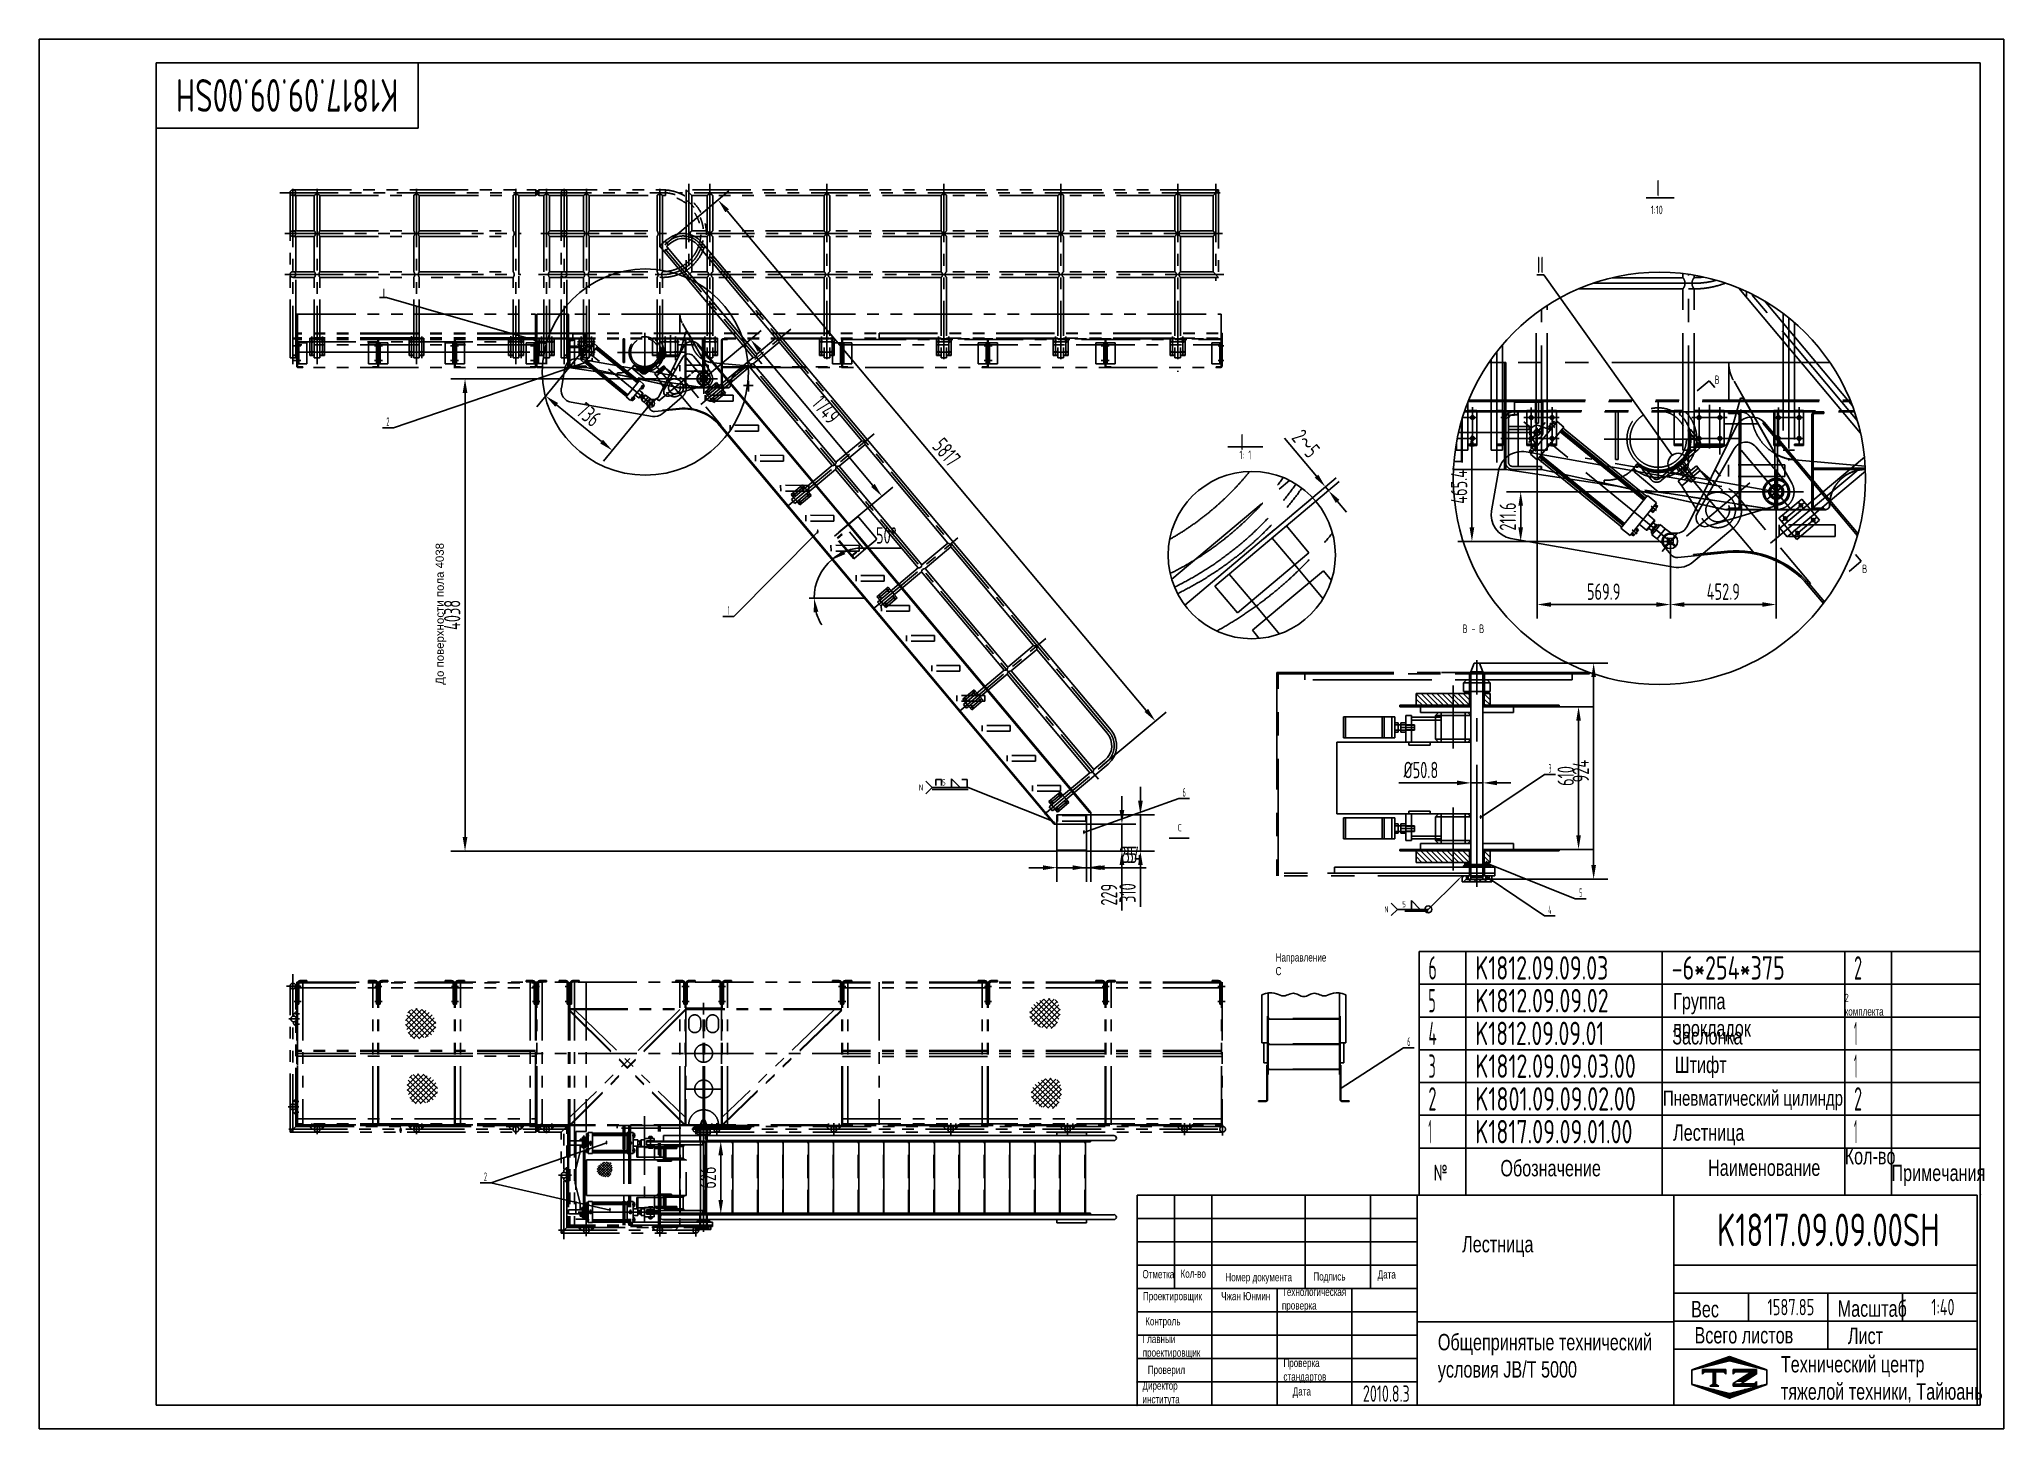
# Model space of a CAD drawing. Header units: millimetres. Extents: x 0 to 16800, y 0 to 11880.
import ezdxf
from ezdxf.enums import TextEntityAlignment as Align

# ---------------------------------------------------------------- set-up
doc = ezdxf.new("R2010")
doc.units = ezdxf.units.MM
doc.header["$LTSCALE"] = 400
for name, pattern in [('F', [0.75, 0.5, -0.25]), ('G', [2, 1.25, -0.25, 0.25, -0.25]), ('K', [2.5, 1.25, -0.25, 0.25, -0.25, 0.25, -0.25])]:
    doc.linetypes.add(name, pattern=pattern)
for name, color, linetype in [('01', 7, 'Continuous'), ('02', 1, 'Continuous'), ('04', 2, 'F'), ('05', 4, 'G'), ('07', 6, 'K'), ('08', 1, 'Continuous'), ('11', 3, 'Continuous'), ('13', 3, 'Continuous'), ('THICK', 7, 'Continuous')]:
    doc.layers.add(name, color=color, linetype=linetype)
doc.styles.get("Standard").update_dxf_attribs({"font": 'isocp', "width": 0.707, "bigfont": 'intecad.shx'})
doc.dimstyles.new('INTE', dxfattribs={"dimscale": 40, "dimtxt": 3.5, "dimasz": 3, "dimexe": 3, "dimexo": 0, "dimgap": 1, "dimtad": 1, "dimdec": 3, "dimdsep": 46, "dimtxsty": 'Standard', "dimcen": 0, "dimclrd": 1, "dimclre": 1, "dimclrt": 3, "dimaunit": 1, "dimadec": 0, "dimazin": 0, "dimtfac": 1, "dimtmove": 0, "dimatfit": 0, "dimfxl": 1, "dimarcsym": 0})
doc.dimstyles.new('INTE$2', dxfattribs={"dimscale": 40, "dimtxt": 3.5, "dimasz": 3, "dimexe": 3, "dimexo": 0, "dimgap": 1, "dimtad": 1, "dimtih": 1, "dimtoh": 1, "dimdec": 3, "dimdsep": 46, "dimtxsty": 'Standard', "dimcen": 0, "dimclrd": 1, "dimclre": 1, "dimclrt": 3, "dimaunit": 1, "dimadec": 0, "dimazin": 0, "dimtfac": 1, "dimtmove": 0, "dimatfit": 0, "dimfxl": 1, "dimarcsym": 0})
pattern_1 = [(135, (22165.105, 2628.544), (22.45064, 22.45064), [])]
pattern_2 = [(45, (22165.105, 2628.544), (22.45064, -22.45064), [])]

msp = doc.modelspace()

# ---------------------------------------------------------------- texts
at = {"layer": '01', "attachment_point": 1}
for s, insert, char_height in [('{\\C3;I}', (13829.371, 10677.9685), 140), ('{\\fArial|b0|i0|c204|p34;\\C3;Штифт}', (13986.7806, 3181.4358), 140), ('{\\fArial|b0|i0|c204|p34;\\C3;Пневматический цилиндр}', (13885.653, 2891.5157), 130), ('{\\fArial|b0|i0|c204|p34;Кол-во}', (15440, 2400), 140), ('{\\fArial|b0|i0|c204|p34;Обозначение}', (12495.6649, 2297.93), 140), ('{\\fArial|b0|i0|c204|p34;Наименование}', (14271.7958, 2301.7921), 140), ('{\\fArial|b0|i0|c204|p34;Примечания}', (15840, 2257.6126), 140), ('{\\fArial|b0|i0|c204|p34;\\C3;Лестница}', (12168.5099, 1648.0544), 140), ('{\\fArial|b0|i0|c204|p34;Отметка}', (9434.4212, 1356.2984), 70), ('{\\fArial|b0|i0|c204|p34;Кол-во}', (9759.9884, 1360.6068), 70), ('{\\fArial|b0|i0|c204|p34;Дата}', (11446.0386, 1354.1442), 70), ('{\\fArial|b0|i0|c204|p34;Номер документа}', (10143.7697, 1330.4478), 70), ('{\\fArial|b0|i0|c204|p34;Технологическая\\Pпроверка}', (10627.0711, 1205.3424), 70), ('{\\fArial|b0|i0|c204|p34;Подпись}', (10896.2396, 1336.9105), 70), ('{\\fArial|b0|i0|c204|p34;Проектировщик}', (9438.7301, 1168.518), 70), ('{\\fArial|b0|i0|c204|p34;\\C3;Чжан Юнмин}', (10107.4572, 1168.7208), 70), ('{\\fArial|b0|i0|c204|p34;Масштаб}', (15380.1018, 1097.1755), 140), ('{\\fArial|b0|i0|c204|p34;Контроль}', (9458.1347, 953.0964), 70), ('{\\fArial|b0|i0|c204|p34;Всего листов}', (14155.6752, 869.0071), 140), ('{\\fArial|b0|i0|c204|p34;Лист}', (15467.5609, 864.1524), 140), ('{\\fArial|b0|i0|c204|p34;Главный\\Pпроектировщик}', (9436.574, 802.3013), 70), ('{\\fArial|b0|i0|c204|p34;Общепринятые технический\\Pусловия \\fArial|b0|i0|c0|p34;JB/T 5000}', (11960.6597, 810.4479), 140), ('{\\fArial|b0|i0|c204|p34;Проверил}', (9479.8167, 538.9729), 70), ('{\\fArial|b0|i0|c204|p34;Проверка\\Pстандартов}', (10640.0501, 597.2871), 70), ('{\\fArial|b0|i0|c204|p34;Технический центр\\Pтяжелой техники, Тайюань}', (14894.2182, 621.4201), 140)]:
    msp.add_mtext(s, dxfattribs=dict(at, insert=insert, char_height=char_height))
for s, insert, char_height, width in [('{\\C3;II}', (12808.6438, 10021.2226), 140, 5.088684), ('{\\C3;I}', (10271.7693, 8506.7842), 140, 5.771838), ('{\\fArial|b0|i0|c204|p34;\\C3;Направление С}', (10573.2424, 4064.4587), 70, 3.652146), ('{\\fArial|b0|i0|c204|p34;\\C3;Группа прокладок}', (13973.0583, 3725.9528), 140, 3.487162), ('{\\Fisocp,intecad|c204;\\C3;2 \\fArial|b0|i0|c204|p34;комплекта}', (15440, 3718.9845), 70, 56.947467), ('{\\fArial|b0|i0|c204|p34;\\C3;Заслонка}', (13965.8577, 3425.3266), 140, 3.487162), ('{\\fArial|b0|i0|c204|p34;\\C3;Лестница}', (13972.832, 2602.3309), 140, 6.974323), ('{\\Fisocp,intecad|c204;№}', (11924.8205, 2258.8648), 140, 11.729727), ('{\\fArial|b0|i0|c204|p34;Вес}', (14126.5222, 1092.3209), 140, 9.71763), ('{\\fArial|b0|i0|c204|p34;Директор\\Pинститута}', (9434.5391, 403.2573), 70, 2.156046), ('{\\fArial|b0|i0|c204|p34;Дата}', (10719.8248, 353.8607), 70, 2.156105)]:
    msp.add_mtext(s, dxfattribs=dict(at, insert=insert, char_height=char_height, width=width))
at = {"layer": '01', "insert": (3389.2867, 6361.3036), "char_height": 70, "attachment_point": 1, "rotation": 90}
msp.add_mtext('{\\fArial|b0|i0|c204|p34;\\W1;\\C3;До поверхности пола 4038}', dxfattribs=at)
at = {"layer": '02', "ltscale": 2, "width": 0.605172}
for p, p2 in [((4719.5308, 9122.7824), (4737.5308, 9122.7824)), ((6647.8854, 7652.8685), (6665.8854, 7652.8685)), ((12317.2551, 5211.455), (12335.2551, 5211.455)), ((8924.944, 5082.3377), (8942.944, 5082.3377)), ((12368.8582, 4819.7966), (12386.8582, 4819.7966)), ((12391.8373, 4688.5128), (12409.8373, 4688.5128)), ((11116.743, 2890.5097), (11134.743, 2890.5097)), ((4841.5964, 2428.8631), (4859.5964, 2428.8631)), ((4871.5328, 1854.2374), (4889.5328, 1854.2374))]:
    msp.add_text('●', height=30, dxfattribs=at).set_placement(p, p2, align=Align.FIT)
at = {"layer": '11', "width": 0.696136}
msp.add_text('K1817.09.09.00SH', height=280, rotation=180, dxfattribs=at).set_placement((3071.3946, 11540), (1168.6054, 11540), align=Align.FIT)
at = {"layer": '11', "ltscale": 2, "width": 0.707}
for s, height, p in [('1:10', 73.5, (13782.525, 10362.2398)), ('B', 73.5, (14327.7035, 8909.7888)), ('B', 73.5, (15589.6602, 7293.3979)), ('B - B', 73.5, (12172.3863, 6781.2549)), ('C', 63, (9735.9048, 5088.805))]:
    msp.add_text(s, height=height, dxfattribs=at).set_placement(p, align=Align.BOTTOM_LEFT)
for s, p in [('Ⅰ', (2946.1263, 9664.5775)), ('1: 1', (10314.9203, 8289.1194))]:
    msp.add_text(s, height=75, dxfattribs=at).set_placement(p, align=Align.CENTER)
at = {"layer": '11', "ltscale": 2}
for s, width, p, p2 in [('2', 0.562593, (2969.0645, 8573.4053), (2994.5469, 8573.4053)), ('1', 0.404, (5887.7915, 6960.7247), (5898.2899, 6960.7247)), ('3', 0.527686, (12908.3091, 5609.0035), (12931.4803, 5609.0035)), ('6', 0.600695, (9778.0378, 5404.0796), (9804.7798, 5404.0796)), ('5', 0.527686, (13171.3643, 4545.7513), (13194.5354, 4545.7513)), ('4', 0.543846, (12904.8413, 4398.8322), (12931.0873, 4398.8322)), ('6', 0.600695, (11699.1729, 3272.4521), (11725.9149, 3272.4521)), ('2', 0.562593, (3803.3924, 2116.9585), (3828.8748, 2116.9585))]:
    msp.add_text(s, height=74.2462, dxfattribs=dict(at, width=width)).set_placement(p, p2, align=Align.FIT)
at = {"layer": '11'}
for s, height, width, p, p2 in [('6', 200, 0.600695, (11880, 3840), (11952.0361, 3840)), ('K1812.09.09.03', 200, 0.694072, (12280, 3840), (13418.7522, 3840)), ('-6*254*375', 200, 0.691831, (13960, 3840), (14927.377, 3840)), ('2', 200, 0.562593, (15520, 3840), (15588.643, 3840)), ('5', 200, 0.527686, (11880, 3560), (11942.417, 3560)), ('K1812.09.09.02', 200, 0.694102, (12280, 3560), (13421.3875, 3560)), ('4', 200, 0.543846, (11880, 3280), (11950.7, 3280)), ('K1812.09.09.01', 200, 0.69368, (12280, 3280), (13384.6152, 3280)), ('1', 200, 0.404, (15520, 3280), (15548.28, 3280)), ('3', 200, 0.527686, (11880, 3000), (11942.417, 3000)), ('K1812.09.09.03.00', 200, 0.696247, (12280, 3000), (13653.3865, 3000)), ('1', 200, 0.404, (15520, 3000), (15548.28, 3000)), ('2', 200, 0.562593, (11880, 2720), (11948.643, 2720)), ('K1801.09.09.02.00', 200, 0.696247, (12280, 2720), (13653.3865, 2720)), ('2', 200, 0.562593, (15520, 2720), (15588.643, 2720)), ('1', 200, 0.404, (11880, 2440), (11908.28, 2440)), ('K1817.09.09.01.00', 200, 0.696025, (12280, 2440), (13625.1065, 2440)), ('1', 200, 0.404, (15520, 2440), (15548.28, 2440)), ('K1817.09.09.00SH', 280, 0.696136, (14348.6054, 1560), (16251.3946, 1560)), ('1587.85', 140, 0.681698, (14779.9901, 970), (15180.0099, 970)), ('1:40', 140, 0.657692, (16180.981, 970), (16379.019, 970)), ('2010.8.3', 140, 0.636133, (11320, 230), (11720, 230))]:
    msp.add_text(s, height=height, dxfattribs=dict(at, width=width)).set_placement(p, p2, align=Align.FIT)
at = {"layer": '13', "ltscale": 2, "width": 0.707}
msp.add_text('5', height=52.5, dxfattribs=at).set_placement((7721.3106, 5499.6113))
at = {"layer": '13', "ltscale": 2, "width": 1.010989}
msp.add_text('N', height=52.5, dxfattribs=at).set_placement((7523.3106, 5456.1113), (7557.8106, 5456.1113), align=Align.FIT)

# ---------------------------------------------------------------- blocks, each defined once
blk = doc.blocks.new('*D39')
at = {"layer": '08', "color": 1, "lineweight": -2, "ltscale": 2}
for p, q in [((10922, 8145), (10650, 8469)), ((10475, 7613), (11091, 8130)), ((10502, 7581), (11118, 8098)), ((11026, 8021), (10999, 8053)), ((11103, 7929), (11180, 7837))]:
    blk.add_line(p, q, dxfattribs=at)
at = {"layer": '08', "color": 1, "ltscale": 2}
for points in [[(10938, 8158), (10907, 8132), (10999, 8053)], [(11119, 7942), (11088, 7916), (11026, 8021)]]:
    blk.add_solid(points, dxfattribs=at)
at = {"layer": 'Defpoints', "color": 0, "ltscale": 2}
for p in [(10999, 8053), (10475, 7613), (10502, 7581)]:
    blk.add_point(p, dxfattribs=at)
at = {"layer": '08', "color": 3, "ltscale": 2, "insert": (10832, 8423), "char_height": 140, "attachment_point": 5, "rotation": 310}
blk.add_mtext('2～5', dxfattribs=at)
blk = doc.blocks.new('021321a464fewqrqsaf')
at = {"layer": '07', "color": 6, "linetype": 'K'}
for p, q in [((3502, 18229), (5727, 18229)), ((3590, 16816), (3590, 18230)), ((3614, 16763), (3614, 18296)), ((3614, 18253), (5691, 18253)), ((3614, 18205), (3797, 18205)), ((3638, 17903), (3638, 18205)), ((3797, 17903), (3797, 18205)), ((3821, 16763), (3821, 18296)), ((3845, 18205), (4647, 18205)), ((3845, 17903), (3845, 18205)), ((4647, 17903), (4647, 18205)), ((4671, 16763), (4671, 18296)), ((4695, 17903), (4695, 18205)), ((4700, 18205), (5497, 18205)), ((5497, 17903), (5497, 18205)), ((5521, 16763), (5521, 18296)), ((5545, 18205), (5691, 18205)), ((5545, 17879), (5545, 18205)), ((5667, 18229), (6800, 18229)), ((5691, 18205), (5691, 18253)), ((5696, 18251), (5691, 18251)), ((5696, 18207), (5691, 18207)), ((5696, 18207), (5696, 18251)), ((5712, 18207), (5712, 18251)), ((5712, 18251), (5717, 18251)), ((5712, 18207), (5717, 18207)), ((5717, 18253), (6752, 18253)), ((5717, 18205), (5717, 18253)), ((5717, 18205), (5760, 18205)), ((5760, 17855), (5760, 18205)), ((5784, 16763), (5784, 18296)), ((5808, 18205), (6100, 18205)), ((5808, 17903), (5808, 18205)), ((5909, 16816), (5909, 18230)), ((5933, 16763), (5933, 18296)), ((5957, 17903), (5957, 18205)), ((6100, 17903), (6100, 18205)), ((6124, 16763), (6124, 18296)), ((6148, 17903), (6148, 18205)), ((6153, 18205), (6728, 18205)), ((6728, 17903), (6728, 18205)), ((6752, 16763), (6752, 18296)), ((6752, 18253), (6800, 18253)), ((6776, 17855), (6776, 18205)), ((6776, 18205), (6776, 18205)), ((6776, 18205), (6800, 18205)), ((6800, 18253), (6800, 18205)), ((11545, 18229), (6919, 18229)), ((6977, 18253), (6977, 17505)), ((11531, 18253), (6977, 18253)), ((6977, 18253), (7025, 18205)), ((7001, 18305), (7001, 17474)), ((7025, 18205), (7025, 17903)), ((7157, 18205), (7025, 18205)), ((7157, 18205), (7157, 17903)), ((7181, 18305), (7181, 16772)), ((8157, 18205), (7205, 18205)), ((7205, 18205), (7205, 17903)), ((8157, 18205), (8157, 17903)), ((8181, 18305), (8181, 16785)), ((9157, 18205), (8205, 18205)), ((8205, 18205), (8205, 17903)), ((9157, 18205), (9157, 17903)), ((9181, 18305), (9181, 16766)), ((10157, 18205), (9205, 18205)), ((9205, 18205), (9205, 17903)), ((10157, 18205), (10157, 17903)), ((10181, 18305), (10181, 16780)), ((11157, 18205), (10205, 18205)), ((10205, 18205), (10205, 17903)), ((11157, 18205), (11157, 17903)), ((11181, 18305), (11181, 16697)), ((11483, 18205), (11205, 18205)), ((11205, 18205), (11205, 17903)), ((11531, 18253), (11483, 18205)), ((11483, 18205), (11483, 17903)), ((11507, 18305), (11507, 17474)), ((11531, 18205), (11531, 18253)), ((11531, 18253), (11531, 17505)), ((3544, 17879), (5566, 17879)), ((3614, 17903), (3797, 17903)), ((3614, 17855), (3797, 17855)), ((3638, 17553), (3638, 17855)), ((3797, 17553), (3797, 17855)), ((3845, 17903), (4647, 17903)), ((3845, 17855), (4647, 17855)), ((3845, 17553), (3845, 17855)), ((4647, 17553), (4647, 17855)), ((4695, 17903), (5497, 17903)), ((4695, 17553), (4695, 17855)), ((4695, 17855), (5497, 17855)), ((5497, 17553), (5497, 17855)), ((5545, 17529), (5545, 17879)), ((5734, 17879), (6809, 17879)), ((5760, 17553), (5760, 17855)), ((5808, 17903), (6100, 17903)), ((5808, 17855), (6100, 17855)), ((5808, 17553), (5808, 17855)), ((5957, 17553), (5957, 17855)), ((6100, 17553), (6100, 17855)), ((6148, 17903), (6728, 17903)), ((6148, 17553), (6148, 17855)), ((6148, 17855), (6728, 17855)), ((6728, 17553), (6728, 17855)), ((6776, 17553), (6776, 17855)), ((11563, 17879), (6947, 17879)), ((7157, 17903), (7025, 17903)), ((7025, 17855), (7025, 17553)), ((7157, 17855), (7025, 17855)), ((7157, 17855), (7157, 17553)), ((7157, 17855), (7157, 17553)), ((8157, 17903), (7205, 17903)), ((8157, 17855), (7205, 17855)), ((7205, 17855), (7205, 17553)), ((8157, 17855), (8157, 17553)), ((8157, 17855), (8157, 17553)), ((9157, 17903), (8205, 17903)), ((9157, 17855), (8205, 17855)), ((8205, 17855), (8205, 17553)), ((9157, 17855), (9157, 17553)), ((9157, 17855), (9157, 17553)), ((10157, 17903), (9205, 17903)), ((10157, 17855), (9205, 17855)), ((9205, 17855), (9205, 17553)), ((10157, 17855), (10157, 17553)), ((10157, 17855), (10157, 17553)), ((11157, 17903), (10205, 17903)), ((11157, 17855), (10205, 17855)), ((10205, 17855), (10205, 17553)), ((11157, 17855), (11157, 17553)), ((11157, 17855), (11157, 17553)), ((11205, 17903), (11483, 17903)), ((11205, 17855), (11205, 17553)), ((11205, 17855), (11483, 17855)), ((11483, 17855), (11483, 17553)), ((3544, 17529), (5562, 17529)), ((3614, 17553), (3797, 17553)), ((3614, 17505), (3797, 17505)), ((3638, 16985), (3638, 17505)), ((3797, 16816), (3797, 17505)), ((3845, 17553), (4647, 17553)), ((3845, 16816), (3845, 17505)), ((3845, 17505), (4647, 17505)), ((4647, 16816), (4647, 17505)), ((4695, 17553), (5497, 17553)), ((4695, 16816), (4695, 17505)), ((5497, 17505), (4695, 17505)), ((5497, 16816), (5497, 17505)), ((5545, 16816), (5545, 17529)), ((5713, 17529), (6767, 17529)), ((5760, 16816), (5760, 17553)), ((5808, 17553), (6100, 17553)), ((5808, 17505), (6100, 17505)), ((5808, 16816), (5808, 17505)), ((5957, 16985), (5957, 17505)), ((6100, 16816), (6100, 17505)), ((6148, 17553), (6728, 17553)), ((6148, 16816), (6148, 17505)), ((6148, 17505), (6728, 17505)), ((6728, 16816), (6728, 17505)), ((6776, 16816), (6776, 17505)), ((11575, 17529), (6958, 17529)), ((7025, 17553), (6977, 17505)), ((7157, 17505), (6977, 17505)), ((7157, 17553), (7025, 17553)), ((7157, 17505), (7157, 16816)), ((8157, 17553), (7205, 17553)), ((8157, 17505), (7205, 17505)), ((7205, 17505), (7205, 16816)), ((8157, 17505), (8157, 16816)), ((9157, 17553), (8205, 17553)), ((9157, 17505), (8205, 17505)), ((8205, 17505), (8205, 16816)), ((9157, 17505), (9157, 16816)), ((10157, 17553), (9205, 17553)), ((10157, 17505), (9205, 17505)), ((9205, 17505), (9205, 16816)), ((10157, 17505), (10157, 16816)), ((11157, 17553), (10205, 17553)), ((11157, 17505), (10205, 17505)), ((10205, 17505), (10205, 16816)), ((11157, 17505), (11157, 16816)), ((11205, 17553), (11483, 17553)), ((11205, 17506), (11205, 16816)), ((11205, 17505), (11531, 17505)), ((11483, 17553), (11531, 17505)), ((3647, 17029), (3647, 17190)), ((3647, 17190), (3653, 17190)), ((3653, 16733), (3653, 17190)), ((3653, 17190), (5689, 17190)), ((5689, 17190), (5689, 16733)), ((5689, 17190), (5689, 16747)), ((5701, 16733), (5701, 17190)), ((5701, 17190), (5965, 17190)), ((5965, 17190), (5965, 16733)), ((5965, 17038), (5965, 17190)), ((5972, 17190), (5965, 17190)), ((6924, 17190), (5972, 17190)), ((5972, 17190), (5972, 16733)), ((6924, 17190), (11554, 17190)), ((6924, 17029), (6924, 17190)), ((11554, 17190), (11554, 16733)), ((3636, 16985), (3614, 16985)), ((3614, 16985), (3614, 16980)), ((3636, 16980), (3614, 16980)), ((3638, 16842), (3638, 16980)), ((3642, 16847), (3642, 16974)), ((3647, 17029), (3647, 16747)), ((3647, 16847), (3647, 16974)), ((3653, 17038), (3653, 16747)), ((5689, 17029), (3653, 17029)), ((5689, 17021), (3653, 17021)), ((5689, 16987), (3653, 16987)), ((5689, 16979), (3653, 16979)), ((5689, 16973), (3653, 16973)), ((3758, 16985), (3758, 16836)), ((3758, 16985), (3797, 16985)), ((3758, 16980), (3797, 16980)), ((3777, 16998), (3777, 16832)), ((3777, 16998), (3777, 16832)), ((3777, 16974), (3777, 16849)), ((3780, 16980), (3780, 16985)), ((3796, 16985), (3796, 16980)), ((3821, 16763), (3821, 17086)), ((3821, 16763), (3821, 17086)), ((3821, 17010), (3821, 16822)), ((3845, 16985), (3885, 16985)), ((3845, 16980), (3885, 16980)), ((3846, 16985), (3846, 16980)), ((3863, 16980), (3863, 16985)), ((3866, 16999), (3866, 16834)), ((3866, 16999), (3866, 16834)), ((3866, 16975), (3866, 16847)), ((3885, 16985), (3885, 16836)), ((4333, 16979), (4296, 16979)), ((4333, 16979), (4296, 16979)), ((4296, 16979), (4296, 16973)), ((4296, 16973), (4333, 16973)), ((4608, 16985), (4608, 16836)), ((4608, 16985), (4647, 16985)), ((4608, 16980), (4647, 16980)), ((4627, 17002), (4627, 16818)), ((4627, 16998), (4627, 16832)), ((4627, 16974), (4627, 16849)), ((4630, 16980), (4630, 16985)), ((4646, 16985), (4646, 16980)), ((4671, 16763), (4671, 17086)), ((4671, 16763), (4671, 17086)), ((4671, 17010), (4671, 16822)), ((4695, 16985), (4735, 16985)), ((4695, 16980), (4735, 16980)), ((4696, 16985), (4696, 16980)), ((4713, 16980), (4713, 16985)), ((4716, 17000), (4716, 16815)), ((4716, 16999), (4716, 16834)), ((4716, 16975), (4716, 16847)), ((4735, 16985), (4735, 16836)), ((5009, 16979), (5046, 16979)), ((5009, 16979), (5046, 16979)), ((5046, 16973), (5009, 16973)), ((5046, 16979), (5046, 16973)), ((5458, 16985), (5458, 16836)), ((5458, 16985), (5497, 16985)), ((5458, 16980), (5497, 16980)), ((5477, 17002), (5477, 16822)), ((5477, 17002), (5477, 16818)), ((5477, 16974), (5477, 16849)), ((5480, 16980), (5480, 16985)), ((5496, 16985), (5496, 16980)), ((5521, 16763), (5521, 17086)), ((5521, 17010), (5521, 16822)), ((5545, 16985), (5585, 16985)), ((5545, 16980), (5585, 16980)), ((5546, 16985), (5546, 16980)), ((5563, 16980), (5563, 16985)), ((5566, 17002), (5566, 16822)), ((5566, 17000), (5566, 16815)), ((5566, 16975), (5566, 16847)), ((5585, 16985), (5585, 16836)), ((5689, 17029), (5695, 17029)), ((5695, 17029), (5695, 16747)), ((5695, 17029), (5695, 16747)), ((5695, 17029), (5701, 17029)), ((5701, 17038), (5701, 16747)), ((5701, 17029), (8627, 17029)), ((5701, 17024), (8627, 17024)), ((5701, 16984), (8627, 16984)), ((5701, 16979), (11554, 16979)), ((5721, 16985), (5721, 16836)), ((5721, 16985), (5760, 16985)), ((5721, 16980), (5760, 16980)), ((5739, 16971), (5739, 16939)), ((5740, 16998), (5740, 16832)), ((5740, 16974), (5740, 16849)), ((5743, 16980), (5743, 16985)), ((5759, 16985), (5759, 16980)), ((5784, 16763), (5784, 17086)), ((5784, 17033), (5784, 16827)), ((5784, 17010), (5784, 16822)), ((5808, 16985), (5848, 16985)), ((5808, 16980), (5848, 16980)), ((5809, 16985), (5809, 16980)), ((5826, 16980), (5826, 16985)), ((5828, 16971), (5828, 16939)), ((5829, 16999), (5829, 16834)), ((5829, 16975), (5829, 16847)), ((5848, 16985), (5848, 16836)), ((5955, 16985), (5933, 16985)), ((5933, 16985), (5933, 16980)), ((5955, 16980), (5933, 16980)), ((5957, 16842), (5957, 16980)), ((5961, 16847), (5961, 16974)), ((5966, 16847), (5966, 16974)), ((5969, 16948), (5969, 16980)), ((5969, 16980), (5982, 16980)), ((5982, 16973), (5982, 16980)), ((5982, 16948), (5982, 16980)), ((5997, 16980), (6023, 16980)), ((6001, 16980), (6020, 16980)), ((6020, 16980), (6020, 16967)), ((6023, 16746), (6023, 16980)), ((6061, 16985), (6061, 16836)), ((6061, 16985), (6100, 16985)), ((6061, 16980), (6100, 16980)), ((6080, 16998), (6080, 16832)), ((6080, 16990), (6080, 16921)), ((6080, 16974), (6080, 16849)), ((6083, 16980), (6083, 16985)), ((6098, 16932), (6098, 17022)), ((6099, 16985), (6099, 16980)), ((6110, 16932), (6110, 17022)), ((6124, 16763), (6124, 17086)), ((6124, 17010), (6124, 16822)), ((6148, 16985), (6188, 16985)), ((6148, 16980), (6188, 16980)), ((6149, 16985), (6149, 16980)), ((6166, 16980), (6166, 16985)), ((6168, 16990), (6168, 16921)), ((6169, 16999), (6169, 16834)), ((6169, 16975), (6169, 16847)), ((6188, 16985), (6188, 16836)), ((6439, 16776), (6439, 16979)), ((6451, 16979), (6439, 16979)), ((6451, 16776), (6451, 16979)), ((6623, 17030), (6623, 16693)), ((6690, 16985), (6690, 16836)), ((6728, 16985), (6690, 16985)), ((6728, 16980), (6690, 16980)), ((6712, 16970), (6720, 16979)), ((6975, 16979), (6720, 16979)), ((6727, 16980), (6727, 16985)), ((6752, 16763), (6752, 17086)), ((6752, 17010), (6752, 16822)), ((6776, 16985), (6778, 16985)), ((6778, 16980), (6776, 16980)), ((6777, 16980), (6777, 16985)), ((6778, 16985), (6842, 16985)), ((6778, 16980), (6842, 16980)), ((6797, 16998), (6797, 16832)), ((6797, 16990), (6797, 16921)), ((6797, 16974), (6797, 16849)), ((6800, 16980), (6800, 16985)), ((6817, 16985), (6817, 16980)), ((6842, 17010), (6842, 16822)), ((6842, 16985), (6905, 16985)), ((6842, 16980), (6905, 16980)), ((6866, 16985), (6866, 16980)), ((6883, 16980), (6883, 16985)), ((6886, 16999), (6886, 16834)), ((6886, 16990), (6886, 16921)), ((6886, 16975), (6886, 16847)), ((6905, 16985), (6905, 16836)), ((6975, 17038), (6923, 16856)), ((7194, 16676), (6944, 17115)), ((6975, 17038), (6988, 17038)), ((6975, 16853), (6975, 16990)), ((6988, 17038), (7194, 16676)), ((7117, 16985), (7117, 16836)), ((7117, 16985), (7157, 16985)), ((7117, 16980), (7157, 16980)), ((7121, 16562), (7121, 16979)), ((7133, 16979), (7121, 16979)), ((7133, 16562), (7133, 16979)), ((7136, 16998), (7136, 16832)), ((7136, 16974), (7136, 16849)), ((7136, 16971), (7136, 16939)), ((7139, 16980), (7139, 16985)), ((7156, 16985), (7156, 16980)), ((7181, 17033), (7181, 16827)), ((7181, 17010), (7181, 16822)), ((7205, 16985), (7244, 16985)), ((7205, 16980), (7244, 16980)), ((7206, 16985), (7206, 16980)), ((7222, 16980), (7222, 16985)), ((7225, 16999), (7225, 16834)), ((7225, 16975), (7225, 16847)), ((7225, 16971), (7225, 16939)), ((7244, 16985), (7244, 16836)), ((8117, 16985), (8117, 16836)), ((8117, 16985), (8157, 16985)), ((8117, 16980), (8157, 16980)), ((8136, 16998), (8136, 16832)), ((8136, 16974), (8136, 16849)), ((8136, 16971), (8136, 16939)), ((8139, 16980), (8139, 16985)), ((8156, 16985), (8156, 16980)), ((8181, 17033), (8181, 16827)), ((8181, 17010), (8181, 16822)), ((8205, 16985), (8244, 16985)), ((8205, 16980), (8244, 16980)), ((8206, 16985), (8206, 16980)), ((8222, 16980), (8222, 16985)), ((8225, 16999), (8225, 16834)), ((8225, 16975), (8225, 16847)), ((8225, 16971), (8225, 16939)), ((8244, 16985), (8244, 16836)), ((8308, 16977), (8308, 16733)), ((8359, 16973), (11554, 16973)), ((8627, 17029), (8627, 16979)), ((8628, 17029), (11554, 17029)), ((8628, 17029), (8628, 16979)), ((8628, 17024), (11554, 17024)), ((8628, 16984), (11554, 16984)), ((9117, 16985), (9117, 16836)), ((9117, 16985), (9157, 16985)), ((9117, 16980), (9157, 16980)), ((9136, 16998), (9136, 16832)), ((9136, 16974), (9136, 16849)), ((9136, 16971), (9136, 16939)), ((9139, 16980), (9139, 16985)), ((9156, 16985), (9156, 16980)), ((9181, 17033), (9181, 16827)), ((9181, 17010), (9181, 16822)), ((9205, 16985), (9244, 16985)), ((9205, 16980), (9244, 16980)), ((9206, 16985), (9206, 16980)), ((9222, 16980), (9222, 16985)), ((9225, 16999), (9225, 16834)), ((9225, 16975), (9225, 16847)), ((9225, 16971), (9225, 16939)), ((9244, 16985), (9244, 16836)), ((9546, 16979), (9509, 16979)), ((9546, 16979), (9509, 16979)), ((9509, 16979), (9509, 16973)), ((9509, 16973), (9546, 16973)), ((10117, 16985), (10117, 16836)), ((10117, 16985), (10157, 16985)), ((10117, 16980), (10157, 16980)), ((10136, 16998), (10136, 16832)), ((10136, 16974), (10136, 16849)), ((10136, 16971), (10136, 16939)), ((10139, 16980), (10139, 16985)), ((10156, 16985), (10156, 16980)), ((10181, 17033), (10181, 16827)), ((10181, 17010), (10181, 16822)), ((10205, 16985), (10244, 16985)), ((10205, 16980), (10244, 16980)), ((10206, 16985), (10206, 16980)), ((10222, 16980), (10222, 16985)), ((10225, 16999), (10225, 16834)), ((10225, 16975), (10225, 16847)), ((10225, 16971), (10225, 16939)), ((10244, 16985), (10244, 16836)), ((10574, 16979), (10611, 16979)), ((10574, 16979), (10611, 16979)), ((10611, 16973), (10574, 16973)), ((10611, 16979), (10611, 16973)), ((11117, 16985), (11117, 16836)), ((11117, 16985), (11157, 16985)), ((11117, 16980), (11157, 16980)), ((11136, 16998), (11136, 16832)), ((11136, 16974), (11136, 16849)), ((11136, 16971), (11136, 16939)), ((11139, 16980), (11139, 16985)), ((11156, 16985), (11156, 16980)), ((11181, 17033), (11181, 16827)), ((11181, 17010), (11181, 16822)), ((11205, 16985), (11244, 16985)), ((11205, 16980), (11244, 16980)), ((11206, 16985), (11206, 16980)), ((11222, 16980), (11222, 16985)), ((11225, 16999), (11225, 16834)), ((11225, 16975), (11225, 16847)), ((11225, 16971), (11225, 16939)), ((11244, 16985), (11244, 16836)), ((11554, 17038), (11554, 16747)), ((11554, 17029), (11560, 17029)), ((11560, 17029), (11560, 16747)), ((3638, 16816), (3590, 16816)), ((3613, 16920), (3682, 16920)), ((3614, 16841), (3636, 16841)), ((3614, 16841), (3614, 16836)), ((3614, 16836), (3636, 16836)), ((3654, 16955), (3632, 16955)), ((3654, 16866), (3632, 16866)), ((3638, 16816), (3638, 16837)), ((3647, 16931), (3653, 16931)), ((3647, 16910), (3653, 16910)), ((3647, 16804), (3653, 16804)), ((3653, 16955), (5641, 16955)), ((3653, 16945), (3733, 16945)), ((5689, 16929), (3653, 16929)), ((5641, 16866), (3653, 16866)), ((3653, 16866), (5641, 16866)), ((3665, 16767), (3665, 16945)), ((3733, 16767), (3733, 16945)), ((3758, 16841), (3797, 16841)), ((3758, 16836), (3797, 16836)), ((3761, 16955), (3879, 16955)), ((3761, 16866), (3877, 16866)), ((3780, 16836), (3780, 16841)), ((3796, 16841), (3796, 16836)), ((3797, 16816), (3845, 16816)), ((3845, 16841), (3885, 16841)), ((3845, 16836), (3885, 16836)), ((3846, 16841), (3846, 16836)), ((3863, 16836), (3863, 16841)), ((4261, 16767), (4261, 16945)), ((4341, 16945), (4261, 16945)), ((4381, 16920), (4313, 16920)), ((4364, 16920), (4315, 16920)), ((4325, 16920), (4373, 16920)), ((4329, 16767), (4329, 16945)), ((4341, 16965), (4341, 16747)), ((4341, 16767), (4341, 16945)), ((4347, 16931), (4341, 16931)), ((4347, 16910), (4341, 16910)), ((4347, 16804), (4341, 16804)), ((4347, 16965), (4347, 16747)), ((4347, 16767), (4347, 16945)), ((4347, 16945), (4427, 16945)), ((4359, 16767), (4359, 16945)), ((4427, 16767), (4427, 16945)), ((4608, 16841), (4647, 16841)), ((4608, 16836), (4647, 16836)), ((4611, 16955), (4729, 16955)), ((4611, 16866), (4727, 16866)), ((4630, 16836), (4630, 16841)), ((4646, 16841), (4646, 16836)), ((4647, 16816), (4695, 16816)), ((4695, 16841), (4735, 16841)), ((4695, 16836), (4735, 16836)), ((4696, 16841), (4696, 16836)), ((4713, 16836), (4713, 16841)), ((4915, 16767), (4915, 16945)), ((4995, 16945), (4915, 16945)), ((4961, 16920), (5030, 16920)), ((5018, 16920), (4969, 16920)), ((4979, 16920), (5027, 16920)), ((4983, 16767), (4983, 16945)), ((4995, 16965), (4995, 16747)), ((4995, 16767), (4995, 16945)), ((4995, 16931), (5001, 16931)), ((4995, 16910), (5001, 16910)), ((4995, 16804), (5001, 16804)), ((5001, 16965), (5001, 16747)), ((5001, 16767), (5001, 16945)), ((5001, 16945), (5081, 16945)), ((5013, 16767), (5013, 16945)), ((5081, 16767), (5081, 16945)), ((5458, 16841), (5497, 16841)), ((5458, 16836), (5497, 16836)), ((5461, 16955), (5579, 16955)), ((5461, 16866), (5577, 16866)), ((5480, 16836), (5480, 16841)), ((5496, 16841), (5496, 16836)), ((5497, 16816), (5545, 16816)), ((5545, 16841), (5585, 16841)), ((5545, 16836), (5585, 16836)), ((5546, 16841), (5546, 16836)), ((5563, 16836), (5563, 16841)), ((5609, 16767), (5609, 16945)), ((5689, 16945), (5609, 16945)), ((5716, 16920), (5647, 16920)), ((5712, 16920), (5663, 16920)), ((5677, 16767), (5677, 16945)), ((5689, 16767), (5689, 16945)), ((5695, 16931), (5689, 16931)), ((5695, 16910), (5689, 16910)), ((5695, 16804), (5689, 16804)), ((5695, 16931), (5701, 16931)), ((5695, 16910), (5701, 16910)), ((5695, 16804), (5701, 16804)), ((5701, 16946), (5781, 16946)), ((5713, 16768), (5713, 16946)), ((5721, 16841), (5760, 16841)), ((5721, 16836), (5760, 16836)), ((5755, 16955), (5723, 16955)), ((5755, 16866), (5723, 16866)), ((5724, 16955), (5841, 16955)), ((5724, 16866), (5840, 16866)), ((5739, 16882), (5739, 16850)), ((5743, 16836), (5743, 16841)), ((5759, 16841), (5759, 16836)), ((5760, 16816), (5808, 16816)), ((5781, 16768), (5781, 16946)), ((5808, 16841), (5848, 16841)), ((5808, 16836), (5848, 16836)), ((5809, 16841), (5809, 16836)), ((5844, 16955), (5812, 16955)), ((5844, 16866), (5812, 16866)), ((5826, 16836), (5826, 16841)), ((5828, 16882), (5828, 16850)), ((5957, 16816), (5909, 16816)), ((5933, 16841), (5955, 16841)), ((5933, 16841), (5933, 16836)), ((5933, 16836), (5955, 16836)), ((5972, 16955), (5950, 16955)), ((5973, 16866), (5950, 16866)), ((5957, 16816), (5957, 16837)), ((5969, 16765), (5969, 16952)), ((5969, 16948), (5969, 16765)), ((5982, 16948), (5982, 16765)), ((6071, 16916), (5982, 16916)), ((6071, 16904), (5982, 16904)), ((6020, 16967), (6001, 16967)), ((6111, 16955), (6048, 16955)), ((6111, 16866), (6048, 16866)), ((6061, 16841), (6100, 16841)), ((6061, 16836), (6100, 16836)), ((6064, 16955), (6181, 16955)), ((6064, 16866), (6180, 16866)), ((6071, 16916), (6071, 16904)), ((6080, 16901), (6080, 16832)), ((6083, 16836), (6083, 16841)), ((6098, 16932), (6110, 16932)), ((6099, 16841), (6099, 16836)), ((6100, 16816), (6148, 16816)), ((6200, 16955), (6137, 16955)), ((6200, 16866), (6137, 16866)), ((6148, 16841), (6188, 16841)), ((6148, 16836), (6188, 16836)), ((6149, 16841), (6149, 16836)), ((6166, 16836), (6166, 16841)), ((6168, 16901), (6168, 16832)), ((6391, 16863), (6770, 16863)), ((6808, 16863), (6451, 16863)), ((6596, 16863), (6652, 16863)), ((6623, 16713), (6623, 16950)), ((6623, 16923), (6623, 16812)), ((6785, 16827), (6628, 16695)), ((6793, 16818), (6636, 16686)), ((6728, 16841), (6690, 16841)), ((6728, 16836), (6690, 16836)), ((6727, 16836), (6727, 16841)), ((6728, 16816), (6776, 16816)), ((6759, 16906), (6750, 16898)), ((6750, 16898), (6787, 16854)), ((6759, 16906), (6796, 16861)), ((6886, 16828), (6761, 16828)), ((6828, 16955), (6766, 16955)), ((6828, 16866), (6766, 16866)), ((6778, 16841), (6776, 16841)), ((6778, 16836), (6776, 16836)), ((6777, 16836), (6777, 16841)), ((6778, 16841), (6842, 16841)), ((6778, 16836), (6842, 16836)), ((6781, 16955), (6899, 16955)), ((6782, 16866), (6898, 16866)), ((6797, 16901), (6797, 16832)), ((6800, 16836), (6800, 16841)), ((6808, 16866), (6975, 16866)), ((6817, 16841), (6817, 16836)), ((6842, 16841), (6905, 16841)), ((6842, 16836), (6905, 16836)), ((6917, 16955), (6855, 16955)), ((6917, 16866), (6855, 16866)), ((6866, 16841), (6866, 16836)), ((6883, 16836), (6883, 16841)), ((6886, 16962), (6886, 16797)), ((6886, 16901), (6886, 16832)), ((7051, 16928), (6902, 16928)), ((7117, 16841), (7157, 16841)), ((7117, 16836), (7157, 16836)), ((7120, 16955), (7238, 16955)), ((7120, 16955), (7152, 16955)), ((7120, 16866), (7152, 16866)), ((7121, 16866), (7237, 16866)), ((7136, 16882), (7136, 16850)), ((7139, 16836), (7139, 16841)), ((7156, 16841), (7156, 16836)), ((7157, 16816), (7205, 16816)), ((7205, 16841), (7244, 16841)), ((7205, 16836), (7244, 16836)), ((7206, 16841), (7206, 16836)), ((7209, 16955), (7241, 16955)), ((7209, 16866), (7241, 16866)), ((7222, 16836), (7222, 16841)), ((7225, 16882), (7225, 16850)), ((8117, 16841), (8157, 16841)), ((8117, 16836), (8157, 16836)), ((8120, 16955), (8238, 16955)), ((8120, 16955), (8152, 16955)), ((8120, 16866), (8152, 16866)), ((8121, 16866), (8237, 16866)), ((8136, 16882), (8136, 16850)), ((8139, 16836), (8139, 16841)), ((8156, 16841), (8156, 16836)), ((8157, 16816), (8205, 16816)), ((8205, 16841), (8244, 16841)), ((8205, 16836), (8244, 16836)), ((8206, 16841), (8206, 16836)), ((8209, 16955), (8241, 16955)), ((8209, 16866), (8241, 16866)), ((8222, 16836), (8222, 16841)), ((8225, 16882), (8225, 16850)), ((8228, 16767), (8228, 16945)), ((8308, 16945), (8228, 16945)), ((8296, 16767), (8296, 16945)), ((8314, 16945), (8394, 16945)), ((8314, 16929), (11554, 16929)), ((8326, 16767), (8326, 16945)), ((8394, 16767), (8394, 16945)), ((9117, 16841), (9157, 16841)), ((9117, 16836), (9157, 16836)), ((9120, 16955), (9238, 16955)), ((9120, 16955), (9152, 16955)), ((9120, 16866), (9152, 16866)), ((9121, 16866), (9237, 16866)), ((9136, 16882), (9136, 16850)), ((9139, 16836), (9139, 16841)), ((9156, 16841), (9156, 16836)), ((9157, 16816), (9205, 16816)), ((9205, 16841), (9244, 16841)), ((9205, 16836), (9244, 16836)), ((9206, 16841), (9206, 16836)), ((9209, 16955), (9241, 16955)), ((9209, 16866), (9241, 16866)), ((9222, 16836), (9222, 16841)), ((9225, 16882), (9225, 16850)), ((9474, 16767), (9474, 16945)), ((9554, 16945), (9474, 16945)), ((9594, 16920), (9526, 16920)), ((9577, 16920), (9528, 16920)), ((9538, 16920), (9586, 16920)), ((9542, 16767), (9542, 16945)), ((9554, 16965), (9554, 16747)), ((9554, 16767), (9554, 16945)), ((9560, 16931), (9554, 16931)), ((9560, 16910), (9554, 16910)), ((9560, 16804), (9554, 16804)), ((9560, 16965), (9560, 16747)), ((9560, 16767), (9560, 16945)), ((9560, 16945), (9640, 16945)), ((9572, 16767), (9572, 16945)), ((9640, 16767), (9640, 16945)), ((10117, 16841), (10157, 16841)), ((10117, 16836), (10157, 16836)), ((10120, 16955), (10238, 16955)), ((10120, 16955), (10152, 16955)), ((10120, 16866), (10152, 16866)), ((10121, 16866), (10237, 16866)), ((10136, 16882), (10136, 16850)), ((10139, 16836), (10139, 16841)), ((10156, 16841), (10156, 16836)), ((10157, 16816), (10205, 16816)), ((10205, 16841), (10244, 16841)), ((10205, 16836), (10244, 16836)), ((10206, 16841), (10206, 16836)), ((10209, 16955), (10241, 16955)), ((10209, 16866), (10241, 16866)), ((10222, 16836), (10222, 16841)), ((10225, 16882), (10225, 16850)), ((10480, 16767), (10480, 16945)), ((10560, 16945), (10480, 16945)), ((10526, 16920), (10595, 16920)), ((10583, 16920), (10534, 16920)), ((10544, 16920), (10592, 16920)), ((10548, 16767), (10548, 16945)), ((10560, 16965), (10560, 16747)), ((10560, 16767), (10560, 16945)), ((10560, 16931), (10566, 16931)), ((10560, 16910), (10566, 16910)), ((10560, 16804), (10566, 16804)), ((10566, 16965), (10566, 16747)), ((10566, 16767), (10566, 16945)), ((10566, 16945), (10646, 16945)), ((10578, 16767), (10578, 16945)), ((10646, 16767), (10646, 16945)), ((11117, 16841), (11157, 16841)), ((11117, 16836), (11157, 16836)), ((11120, 16955), (11238, 16955)), ((11120, 16955), (11152, 16955)), ((11120, 16866), (11152, 16866)), ((11121, 16866), (11237, 16866)), ((11136, 16882), (11136, 16850)), ((11139, 16836), (11139, 16841)), ((11156, 16841), (11156, 16836)), ((11157, 16816), (11205, 16816)), ((11205, 16841), (11244, 16841)), ((11205, 16836), (11244, 16836)), ((11206, 16841), (11206, 16836)), ((11209, 16955), (11241, 16955)), ((11209, 16866), (11241, 16866)), ((11222, 16836), (11222, 16841)), ((11225, 16882), (11225, 16850)), ((11474, 16767), (11474, 16945)), ((11554, 16945), (11474, 16945)), ((11528, 16920), (11576, 16920)), ((11542, 16767), (11542, 16945)), ((11554, 16767), (11554, 16945)), ((11560, 16931), (11554, 16931)), ((11560, 16910), (11554, 16910)), ((11560, 16804), (11554, 16804)), ((3613, 16793), (3682, 16793)), ((3647, 16783), (3653, 16783)), ((3653, 16767), (3733, 16767)), ((5689, 16733), (3653, 16733)), ((3698, 16739), (3661, 16739)), ((3661, 16733), (3698, 16733)), ((3698, 16733), (3698, 16739)), ((4341, 16767), (4261, 16767)), ((4296, 16739), (4333, 16739)), ((4296, 16733), (4296, 16739)), ((4333, 16733), (4296, 16733)), ((4381, 16793), (4313, 16793)), ((4364, 16793), (4315, 16793)), ((4325, 16793), (4373, 16793)), ((4347, 16783), (4341, 16783)), ((4347, 16767), (4427, 16767)), ((4995, 16767), (4915, 16767)), ((4961, 16793), (5030, 16793)), ((5018, 16793), (4969, 16793)), ((4979, 16793), (5027, 16793)), ((4995, 16783), (5001, 16783)), ((5001, 16767), (5081, 16767)), ((5046, 16739), (5009, 16739)), ((5009, 16733), (5046, 16733)), ((5046, 16733), (5046, 16739)), ((5689, 16767), (5609, 16767)), ((5644, 16739), (5681, 16739)), ((5644, 16739), (5644, 16733)), ((5681, 16733), (5644, 16733)), ((5716, 16793), (5647, 16793)), ((5712, 16793), (5663, 16793)), ((5695, 16783), (5689, 16783)), ((5695, 16783), (5701, 16783)), ((5701, 16768), (5781, 16768)), ((5701, 16733), (5972, 16733)), ((5746, 16739), (5709, 16739)), ((5709, 16733), (5746, 16733)), ((5746, 16733), (5746, 16739)), ((5972, 16733), (7116, 16563)), ((6122, 16746), (6001, 16746)), ((6001, 16733), (6122, 16733)), ((6023, 16746), (6123, 16746)), ((6122, 16733), (6122, 16746)), ((6123, 16733), (6123, 16746)), ((6458, 16660), (6123, 16733)), ((6391, 16688), (6404, 16688)), ((6391, 16675), (6391, 16688)), ((6391, 16675), (6912, 16562)), ((6439, 16776), (6451, 16776)), ((6910, 16562), (6452, 16661)), ((6911, 16561), (6458, 16660)), ((6623, 16638), (6524, 16720)), ((6564, 16742), (6555, 16734)), ((6592, 16690), (6555, 16734)), ((6601, 16698), (6564, 16742)), ((6623, 16638), (7116, 16563)), ((7244, 16638), (7002, 16638)), ((7008, 16638), (7243, 16638)), ((7127, 16733), (7127, 16510)), ((7127, 16732), (7127, 16515)), ((7534, 16746), (7207, 16774)), ((7285, 16739), (8308, 16739)), ((7532, 16733), (7285, 16733)), ((7507, 16733), (11554, 16733)), ((7509, 16733), (7534, 16733)), ((7534, 16746), (7534, 16733)), ((8308, 16767), (8228, 16767)), ((8314, 16767), (8394, 16767)), ((9554, 16767), (9474, 16767)), ((9509, 16739), (9546, 16739)), ((9509, 16733), (9509, 16739)), ((9546, 16733), (9509, 16733)), ((9594, 16793), (9526, 16793)), ((9577, 16793), (9528, 16793)), ((9538, 16793), (9586, 16793)), ((9560, 16783), (9554, 16783)), ((9560, 16767), (9640, 16767)), ((10560, 16767), (10480, 16767)), ((10526, 16793), (10595, 16793)), ((10583, 16793), (10534, 16793)), ((10544, 16793), (10592, 16793)), ((10560, 16783), (10566, 16783)), ((10566, 16767), (10646, 16767)), ((10611, 16739), (10574, 16739)), ((10574, 16733), (10611, 16733)), ((10611, 16733), (10611, 16739)), ((11554, 16767), (11474, 16767)), ((11509, 16739), (11546, 16739)), ((11509, 16733), (11509, 16739)), ((11546, 16733), (11509, 16733)), ((11528, 16793), (11576, 16793)), ((11560, 16783), (11554, 16783)), ((7336, 16561), (6911, 16561)), ((6912, 16562), (7337, 16562)), ((7133, 16562), (7121, 16562)), ((7355, 16580), (7355, 16581)), ((7467, 16581), (7551, 16581)), ((7509, 16530), (7509, 16621))]:
    blk.add_line(p, q, dxfattribs=at)
at = {"layer": '07', "color": 6, "linetype": 'K', "ltscale": 0.5}
for p, q in [((6129, 17022), (6007, 17022)), ((6007, 17022), (6007, 16966)), ((6129, 16891), (6129, 17022)), ((5969, 16947), (5988, 16966)), ((5969, 16947), (5969, 16866)), ((5969, 16866), (6104, 16866)), ((5988, 16966), (6007, 16966)), ((6126, 16891), (6083, 16891)), ((6104, 16911), (6104, 16872))]:
    blk.add_line(p, q, dxfattribs=at)
at = {"layer": '07', "color": 6, "linetype": 'K', "ltscale": 0.8}
for p, q in [((6923, 16979), (6923, 16973)), ((6960, 16979), (6923, 16979)), ((6960, 16979), (6923, 16979)), ((6923, 16973), (6960, 16973)), ((7293, 16979), (7330, 16979)), ((7293, 16979), (7330, 16979)), ((7330, 16973), (7293, 16973)), ((7330, 16979), (7330, 16973)), ((8322, 16979), (8359, 16979)), ((8322, 16979), (8359, 16979)), ((8359, 16973), (8322, 16973)), ((8359, 16979), (8359, 16973)), ((6968, 16965), (6968, 16575)), ((6974, 16931), (6968, 16931)), ((6974, 16910), (6968, 16910)), ((6974, 16804), (6968, 16804)), ((6974, 16965), (6974, 16575)), ((7279, 16965), (7279, 16575)), ((7279, 16931), (7285, 16931)), ((7279, 16910), (7285, 16910)), ((7279, 16804), (7285, 16804)), ((7285, 16965), (7285, 16575)), ((8308, 16965), (8308, 16747)), ((8308, 16931), (8314, 16931)), ((8308, 16910), (8314, 16910)), ((8308, 16804), (8314, 16804)), ((8314, 16965), (8314, 16747)), ((6974, 16783), (6968, 16783)), ((7279, 16783), (7285, 16783)), ((8308, 16783), (8314, 16783)), ((8359, 16739), (8322, 16739)), ((8322, 16733), (8359, 16733)), ((8359, 16733), (8359, 16739)), ((6923, 16561), (6923, 16567)), ((6923, 16567), (6960, 16567)), ((6960, 16561), (6923, 16561)), ((7330, 16567), (7293, 16567)), ((7293, 16561), (7330, 16561)), ((7330, 16561), (7330, 16567))]:
    blk.add_line(p, q, dxfattribs=at)
at = {"layer": '07', "color": 6, "linetype": 'K', "ltscale": 0.6}
for p, q in [((7046, 16638), (7208, 16638)), ((7127, 16719), (7127, 16557))]:
    blk.add_line(p, q, dxfattribs=at)
at = {"layer": '07', "color": 6, "linetype": 'K'}
for centre, radius in [((6623, 16863), 134), ((6623, 16863), 121), ((3777, 16955), 8), ((3777, 16955), 8), ((3777, 16955), 8), ((3777, 16866), 8), ((3777, 16866), 8), ((3777, 16866), 8), ((3866, 16955), 8), ((3866, 16955), 8), ((3866, 16955), 8), ((3866, 16866), 8), ((3866, 16866), 8), ((3866, 16866), 8), ((4627, 16955), 8), ((4627, 16955), 8), ((4627, 16955), 8), ((4627, 16866), 8), ((4627, 16866), 8), ((4627, 16866), 8), ((4716, 16955), 8), ((4716, 16955), 8), ((4716, 16955), 8), ((4716, 16866), 8), ((4716, 16866), 8), ((4716, 16866), 8), ((5477, 16955), 8), ((5477, 16955), 8), ((5477, 16955), 8), ((5477, 16866), 8), ((5477, 16866), 8), ((5477, 16866), 8), ((5566, 16955), 8), ((5566, 16955), 8), ((5566, 16955), 8), ((5566, 16866), 8), ((5566, 16866), 8), ((5566, 16866), 8), ((5739, 16955), 7.94), ((5739, 16866), 7.94), ((5740, 16955), 8), ((5740, 16955), 8), ((5740, 16866), 8), ((5740, 16866), 8), ((5828, 16955), 7.94), ((5828, 16866), 7.94), ((5829, 16955), 8), ((5829, 16955), 8), ((5829, 16866), 8), ((5829, 16866), 8), ((6080, 16955), 8), ((6080, 16955), 8), ((6080, 16955), 7.94), ((6080, 16866), 8), ((6080, 16866), 8), ((6080, 16866), 7.94), ((6168, 16955), 7.94), ((6168, 16866), 7.94), ((6169, 16955), 8), ((6169, 16955), 8), ((6169, 16866), 8), ((6169, 16866), 8), ((6797, 16955), 8), ((6797, 16955), 8), ((6797, 16955), 7.94), ((6797, 16866), 8), ((6797, 16866), 8), ((6797, 16866), 7.94), ((6886, 16955), 8), ((6886, 16955), 8), ((6886, 16955), 7.94), ((6886, 16866), 8), ((6886, 16866), 8), ((6886, 16866), 7.94), ((7136, 16955), 8), ((7136, 16955), 8), ((7136, 16955), 7.94), ((7136, 16866), 8), ((7136, 16866), 8), ((7136, 16866), 7.94), ((7225, 16955), 8), ((7225, 16955), 8), ((7225, 16955), 7.94), ((7225, 16866), 8), ((7225, 16866), 8), ((7225, 16866), 7.94), ((8136, 16955), 8), ((8136, 16955), 8), ((8136, 16955), 7.94), ((8136, 16866), 8), ((8136, 16866), 8), ((8136, 16866), 7.94), ((8225, 16955), 8), ((8225, 16955), 8), ((8225, 16955), 7.94), ((8225, 16866), 8), ((8225, 16866), 8), ((8225, 16866), 7.94), ((9136, 16955), 8), ((9136, 16955), 8), ((9136, 16955), 7.94), ((9136, 16866), 8), ((9136, 16866), 8), ((9136, 16866), 7.94), ((9225, 16955), 8), ((9225, 16955), 8), ((9225, 16955), 7.94), ((9225, 16866), 8), ((9225, 16866), 8), ((9225, 16866), 7.94), ((10136, 16955), 8), ((10136, 16955), 8), ((10136, 16955), 7.94), ((10136, 16866), 8), ((10136, 16866), 8), ((10136, 16866), 7.94), ((10225, 16955), 8), ((10225, 16955), 8), ((10225, 16955), 7.94), ((10225, 16866), 8), ((10225, 16866), 8), ((10225, 16866), 7.94), ((11136, 16955), 8), ((11136, 16955), 8), ((11136, 16955), 7.94), ((11136, 16866), 8), ((11136, 16866), 8), ((11136, 16866), 7.94), ((11225, 16955), 8), ((11225, 16955), 8), ((11225, 16955), 7.94), ((11225, 16866), 8), ((11225, 16866), 8), ((11225, 16866), 7.94), ((7127, 16638), 31.8), ((7127, 16638), 25.5)]:
    blk.add_circle(centre, radius, dxfattribs=at)
at = {"layer": '07', "color": 6, "linetype": 'K', "ltscale": 0.5}
blk.add_circle((6104, 16891), 12.7, dxfattribs=at)
at = {"layer": '07', "color": 6, "linetype": 'K', "ltscale": 0.6}
for radius in [57, 51]:
    blk.add_circle((7127, 16638), radius, dxfattribs=at)
at = {"layer": '07', "color": 6, "linetype": 'K'}
for centre, radius, start, end in [((3614, 18229), 24, 90, 270), ((3614, 18229), 24, 270, 90), ((3821, 18178), 36.5, 48.8879, 131.1121), ((4671, 18178), 36.5, 48.8879, 131.1121), ((5521, 18178), 36.5, 48.8879, 131.1121), ((5784, 18178), 36.5, 48.8879, 131.1121), ((5933, 18229), 24, 90, 270), ((5933, 18229), 24, 270, 90), ((6124, 18178), 36.5, 48.8879, 131.1121), ((6752, 18178), 36.5, 48.8879, 131.1121), ((6776, 17879), 374, 266.3208, 86.3208), ((6776, 17879), 350, 268.5266, 86.0682), ((6776, 17880), 326, 270.0805, 85.7033), ((7181, 18184), 32.3, 41.9789, 138.0211), ((8181, 18184), 32.3, 41.9789, 138.0211), ((9181, 18184), 32.3, 41.9789, 138.0211), ((10181, 18184), 32.3, 41.9789, 138.0211), ((11181, 18184), 32.3, 41.9789, 138.0211), ((3614, 17879), 24, 90, 270), ((3614, 17879), 24, 270, 90), ((3770, 17879), 36.5, 318.8879, 41.1121), ((3873, 17879), 36.5, 138.8879, 221.1121), ((4620, 17879), 36.5, 318.8879, 41.1121), ((4723, 17879), 36.5, 138.8879, 221.1121), ((5470, 17879), 36.5, 318.8879, 41.1121), ((5836, 17879), 36.5, 138.8879, 221.1121), ((5933, 17879), 24, 90, 270), ((5933, 17879), 24, 270, 90), ((6073, 17879), 36.5, 318.8879, 41.1121), ((6176, 17879), 36.5, 138.8879, 221.1121), ((6701, 17879), 36.5, 318.8879, 41.1121), ((7040, 17879), 28.7, 123.1749, 236.8251), ((7141, 17879), 28.7, 303.1749, 56.8251), ((7220, 17879), 28.7, 123.1749, 236.8251), ((8141, 17879), 28.7, 303.1749, 56.8251), ((8220, 17879), 28.7, 123.1749, 236.8251), ((9141, 17879), 28.7, 303.1749, 56.8251), ((9220, 17879), 28.7, 123.1749, 236.8251), ((10141, 17879), 28.7, 303.1749, 56.8251), ((10220, 17879), 28.7, 123.1531, 236.8469), ((11141, 17879), 28.7, 303.1749, 56.8251), ((11220, 17879), 28.7, 123.1749, 236.8251), ((11467, 17879), 28.7, 303.1749, 56.8251), ((3614, 17530), 24, 90, 270), ((3614, 17530), 24, 270, 90), ((3770, 17529), 36.5, 318.8879, 41.1121), ((3873, 17529), 36.5, 138.8879, 221.1121), ((4620, 17529), 36.5, 318.8879, 41.1121), ((4723, 17529), 36.5, 138.8879, 221.1121), ((5470, 17529), 36.5, 318.8879, 41.1121), ((5836, 17529), 36.5, 138.8879, 221.1121), ((5933, 17530), 24, 90, 270), ((5933, 17530), 24, 270, 90), ((6073, 17529), 36.5, 318.8879, 41.1121), ((6176, 17529), 36.5, 138.8879, 221.1121), ((6701, 17529), 36.5, 318.8879, 41.1121), ((6804, 17529), 36.5, 138.8879, 221.1121), ((7141, 17529), 28.7, 303.1749, 56.8251), ((7220, 17529), 28.7, 123.1749, 236.8251), ((8141, 17529), 28.7, 303.1749, 56.8251), ((8220, 17529), 28.7, 123.1749, 236.8251), ((9141, 17529), 28.7, 303.1749, 56.8251), ((9220, 17529), 28.7, 123.1749, 236.8251), ((10141, 17529), 28.7, 303.1749, 56.8251), ((10220, 17529), 28.7, 123.1749, 236.8251), ((11141, 17529), 28.7, 303.1749, 56.8251), ((11221, 17529), 28.7, 123.1749, 236.8251), ((7076, 17190), 152, 180, 209.5878), ((3636, 16974), 11, 0, 90), ((3636, 16974), 6, 0, 90), ((4333, 16965), 14, 0, 90), ((4333, 16965), 8, 0, 90), ((5009, 16965), 14, 90, 180), ((5009, 16965), 8, 90, 180), ((5955, 16974), 11, 0, 90), ((5955, 16974), 6, 0, 90), ((6001, 16948), 31.8, 90, 180), ((5997, 16952), 28, 90, 180), ((6623, 16863), 165, 229.3907, 44.6877), ((6623, 16863), 140, 229.3907, 49.9958), ((6975, 16928), 50.8, 10.9896, 90), ((9546, 16965), 14, 0, 90), ((9546, 16965), 8, 0, 90), ((10574, 16965), 14, 90, 180), ((10574, 16965), 8, 90, 180), ((3636, 16847), 11, 270, 0), ((3636, 16847), 6, 270, 0), ((5955, 16847), 11, 270, 0), ((5955, 16847), 6, 270, 0), ((6001, 16948), 19.1, 90, 180), ((6104, 16891), 25, 270, 0), ((6623, 16863), 143, 235.0928, 345.7856), ((6773, 16842), 19.1, 310, 40), ((6773, 16842), 31.1, 310, 40), ((6886, 16866), 38.1, 270, 343.9703), ((7225, 16977), 203, 190.9896, 265), ((7222, 16977), 203, 239.6876, 265), ((3661, 16747), 14, 180, 235.1501), ((3661, 16747), 8, 180, 270), ((3661, 16747), 14, 235.1501, 270), ((4333, 16747), 8, 270, 0), ((4333, 16747), 14, 270, 0), ((5009, 16747), 14, 180, 270), ((5009, 16747), 8, 180, 270), ((5681, 16747), 8, 270, 0), ((5681, 16747), 14, 270, 304.8499), ((5681, 16747), 14, 304.8499, 0), ((5709, 16747), 14, 180, 235.1501), ((5709, 16747), 8, 180, 270), ((5709, 16747), 14, 235.1501, 270), ((6001, 16765), 31.8, 180, 270), ((6001, 16765), 19.1, 180, 270), ((6404, 16840), 152, 270, 327.1413), ((6534, 16732), 15.7, 48.961, 230.3138), ((6616, 16710), 31.1, 220, 310), ((6616, 16710), 19.1, 220, 310), ((7127, 16638), 76.2, 261.5208, 29.5878), ((7127, 16638), 76.2, 261.2874, 29.6092), ((7507, 16581), 152, 90, 180), ((7509, 16581), 152, 90, 179.9833), ((9546, 16747), 8, 270, 0), ((9546, 16747), 14, 270, 0), ((10574, 16747), 14, 180, 270), ((10574, 16747), 8, 180, 270), ((11546, 16747), 8, 270, 0), ((11546, 16747), 14, 270, 304.8499), ((11546, 16747), 14, 304.8499, 0), ((7336, 16580), 19, 270, 0.0167), ((7337, 16581), 19.1, 270, 359.9833)]:
    blk.add_arc(centre, radius, start, end, dxfattribs=at)
at = {"layer": '07', "color": 6, "linetype": 'K', "ltscale": 0.8}
for centre, radius, start, end in [((6960, 16965), 14, 0, 90), ((6960, 16965), 8, 0, 90), ((7293, 16965), 14, 90, 180), ((7293, 16965), 8, 90, 180), ((8322, 16965), 14, 90, 180), ((8322, 16965), 8, 90, 180), ((8322, 16747), 14, 180, 270), ((8322, 16747), 8, 180, 270), ((6960, 16575), 8, 270, 0), ((6960, 16575), 14, 270, 0), ((7293, 16575), 14, 180, 270), ((7293, 16575), 8, 180, 270)]:
    blk.add_arc(centre, radius, start, end, dxfattribs=at)
blk = doc.blocks.new('021a564fqw1erasfqwer')
at = {"layer": '07', "color": 6, "linetype": 'K'}
for p, q in [((187, -5824), (187, -4469)), ((250, -4523), (306, -4523)), ((306, -4535), (250, -4535)), ((306, -4523), (306, -4535)), ((890, -4523), (834, -4523)), ((834, -4523), (834, -4535)), ((834, -4535), (890, -4535)), ((943, -4523), (999, -4523)), ((999, -4535), (944, -4535)), ((999, -4523), (999, -4535)), ((1544, -4523), (1488, -4523)), ((1488, -4523), (1488, -4535)), ((1488, -4535), (1544, -4535)), ((1597, -4523), (1653, -4523)), ((1653, -4535), (1598, -4535)), ((1653, -4523), (1653, -4535)), ((2238, -4523), (2182, -4523)), ((2182, -4523), (2182, -4535)), ((2182, -4535), (2238, -4535)), ((2354, -4535), (2298, -4535)), ((2300, -4523), (2354, -4523)), ((2354, -4523), (2354, -4535)), ((2518, -4523), (2464, -4523)), ((2464, -4523), (2464, -4535)), ((2464, -4535), (2521, -4535)), ((2636, -4535), (2580, -4535)), ((2582, -4523), (2636, -4523)), ((2636, -4523), (2636, -4535)), ((3515, -4523), (3461, -4523)), ((3461, -4523), (3461, -4535)), ((3461, -4535), (3518, -4535)), ((3627, -4535), (3571, -4535)), ((3573, -4523), (3627, -4523)), ((3627, -4523), (3627, -4535)), ((3826, -4523), (3772, -4523)), ((3772, -4523), (3772, -4535)), ((3772, -4535), (3829, -4535)), ((3938, -4535), (3882, -4535)), ((3884, -4523), (3938, -4523)), ((3938, -4523), (3938, -4535)), ((4857, -4523), (4801, -4523)), ((4801, -4523), (4801, -4535)), ((4801, -4535), (4857, -4535)), ((4910, -4523), (4966, -4523)), ((4966, -4535), (4910, -4535)), ((4966, -4523), (4966, -4535)), ((6103, -4523), (6047, -4523)), ((6047, -4523), (6047, -4535)), ((6047, -4535), (6103, -4535)), ((6156, -4523), (6212, -4523)), ((6212, -4535), (6157, -4535)), ((6212, -4523), (6212, -4535)), ((7109, -4523), (7053, -4523)), ((7053, -4523), (7053, -4535)), ((7053, -4535), (7109, -4535)), ((7162, -4523), (7218, -4523)), ((7218, -4535), (7163, -4535)), ((7218, -4523), (7218, -4535)), ((8103, -4523), (8047, -4523)), ((8047, -4523), (8047, -4535)), ((8047, -4535), (8103, -4535)), ((251, -4570), (131, -4570)), ((163, -5818), (163, -4570)), ((196, -4701), (257, -4701)), ((198, -4574), (258, -4574)), ((211, -5770), (211, -4570)), ((220, -4536), (220, -5755)), ((271, -4536), (220, -4536)), ((226, -4536), (226, -4726)), ((226, -4542), (2262, -4542)), ((226, -5145), (226, -4547)), ((226, -4549), (226, -5755)), ((226, -4586), (2262, -4586)), ((238, -4547), (238, -4726)), ((252, -4536), (2268, -4536)), ((271, -4536), (271, -5755)), ((306, -4536), (306, -4536)), ((869, -5755), (869, -4536)), ((869, -4536), (920, -4536)), ((888, -4574), (948, -4574)), ((888, -4701), (949, -4701)), ((902, -4547), (902, -4726)), ((914, -5755), (914, -4536)), ((914, -4547), (914, -4726)), ((920, -5755), (920, -4536)), ((920, -4547), (920, -4726)), ((932, -4547), (932, -4726)), ((1523, -4536), (1574, -4536)), ((1542, -4574), (1602, -4574)), ((1542, -4701), (1603, -4701)), ((1542, -4701), (1603, -4701)), ((1556, -4547), (1556, -4726)), ((1568, -5755), (1568, -4536)), ((1568, -4547), (1568, -4726)), ((1574, -5755), (1574, -4536)), ((1574, -4547), (1574, -4726)), ((1586, -4547), (1586, -4726)), ((1619, -5755), (1619, -4536)), ((2217, -4536), (2217, -5755)), ((2236, -4574), (2296, -4574)), ((2236, -4701), (2297, -4701)), ((2250, -4547), (2250, -4726)), ((2294, -4574), (2254, -4574)), ((2294, -4701), (2256, -4701)), ((2262, -4536), (2262, -5755)), ((2262, -4536), (2262, -5145)), ((2262, -4547), (2262, -4726)), ((2268, -4536), (2268, -5755)), ((2268, -4536), (2268, -5755)), ((2274, -4536), (2268, -4536)), ((2274, -5755), (2274, -4536)), ((8127, -4536), (2274, -4536)), ((2274, -4536), (2274, -4726)), ((2274, -4547), (2274, -4726)), ((2274, -4547), (2274, -4726)), ((2286, -4547), (2286, -4726)), ((2319, -4536), (2319, -5755)), ((2576, -4701), (2514, -4701)), ((2576, -4574), (2515, -4574)), ((2532, -4547), (2532, -4726)), ((2544, -4536), (2544, -6613)), ((2544, -4536), (2544, -4726)), ((2544, -4547), (2544, -4726)), ((2544, -4547), (2544, -4726)), ((2556, -4536), (2556, -6613)), ((2556, -4536), (2556, -4726)), ((2556, -4547), (2556, -4726)), ((2556, -4547), (2556, -4726)), ((2568, -4547), (2568, -4726)), ((2595, -4536), (2595, -6613)), ((2696, -4536), (2696, -5813)), ((3496, -5755), (3496, -4536)), ((3513, -4574), (3573, -4574)), ((3515, -4574), (3575, -4574)), ((3515, -4701), (3576, -4701)), ((3515, -4701), (3576, -4701)), ((3529, -4547), (3529, -4726)), ((3541, -5755), (3541, -4536)), ((3541, -4547), (3541, -4726)), ((3547, -4536), (3547, -5755)), ((3547, -4547), (3547, -4726)), ((3559, -4547), (3559, -4726)), ((3826, -4574), (3886, -4574)), ((3826, -4701), (3887, -4701)), ((3840, -4547), (3840, -4726)), ((3852, -4536), (3852, -5755)), ((3852, -4547), (3852, -4726)), ((3858, -5755), (3858, -4536)), ((3858, -4547), (3858, -4726)), ((3870, -4547), (3870, -4726)), ((3903, -5755), (3903, -4536)), ((4913, -4701), (4851, -4701)), ((4913, -4701), (4851, -4701)), ((4913, -4574), (4852, -4574)), ((4855, -4574), (4915, -4574)), ((4855, -4701), (4916, -4701)), ((4855, -4701), (4916, -4701)), ((4855, -4701), (4916, -4701)), ((4869, -4547), (4869, -4726)), ((4881, -5755), (4881, -4536)), ((4881, -4547), (4881, -4726)), ((4881, -4549), (4881, -4726)), ((4887, -5755), (4887, -4536)), ((8127, -4542), (4887, -4542)), ((4887, -4547), (4887, -4726)), ((4887, -4547), (4887, -4726)), ((8127, -4586), (4887, -4586)), ((4899, -4547), (4899, -4726)), ((4932, -5755), (4932, -4536)), ((5200, -4536), (5200, -5755)), ((5201, -4536), (5201, -5755)), ((6082, -5755), (6082, -4536)), ((6101, -4574), (6161, -4574)), ((6101, -4701), (6162, -4701)), ((6101, -4701), (6162, -4701)), ((6101, -4701), (6162, -4701)), ((6101, -4701), (6162, -4701)), ((6115, -4547), (6115, -4726)), ((6127, -5755), (6127, -4536)), ((6127, -4547), (6127, -4726)), ((6133, -5755), (6133, -4536)), ((6133, -4547), (6133, -4726)), ((6145, -4547), (6145, -4726)), ((7107, -4574), (7167, -4574)), ((7107, -4701), (7168, -4701)), ((7107, -4701), (7168, -4701)), ((7107, -4701), (7168, -4701)), ((7121, -4547), (7121, -4726)), ((7133, -5755), (7133, -4536)), ((7133, -4547), (7133, -4726)), ((7139, -5755), (7139, -4536)), ((7139, -4547), (7139, -4726)), ((7151, -4547), (7151, -4726)), ((7184, -5755), (7184, -4536)), ((8159, -4701), (8097, -4701)), ((8159, -4574), (8098, -4574)), ((8115, -4547), (8115, -4726)), ((8127, -5755), (8127, -4536)), ((8127, -4547), (8127, -4726)), ((8127, -4549), (8127, -4726)), ((8133, -4536), (8133, -5755)), ((244, -4851), (152, -4851)), ((193, -4809), (215, -4787)), ((193, -4826), (193, -4809)), ((244, -4806), (202, -4806)), ((217, -4787), (215, -4787)), ((226, -4787), (217, -4787)), ((221, -4914), (221, -4787)), ((226, -4726), (238, -4726)), ((226, -4914), (226, -4787)), ((914, -4726), (902, -4726)), ((920, -4726), (932, -4726)), ((1150, -4863), (1250, -4763)), ((1307, -5011), (1151, -4856)), ((1152, -4906), (1289, -4769)), ((1342, -5002), (1160, -4819)), ((1162, -4941), (1323, -4780)), ((1169, -4799), (1192, -4776)), ((1175, -4973), (1352, -4796)), ((1372, -4986), (1176, -4790)), ((1192, -5001), (1377, -4816)), ((1393, -4962), (1202, -4771)), ((1218, -5019), (1396, -4842)), ((1406, -4931), (1239, -4763)), ((1410, -4890), (1289, -4769)), ((1568, -4726), (1556, -4726)), ((1574, -4726), (1586, -4726)), ((2262, -4726), (2250, -4726)), ((2274, -4726), (2286, -4726)), ((2544, -4726), (2532, -4726)), ((2550, -4764), (3541, -4764)), ((2550, -4770), (3541, -4770)), ((2550, -4770), (3541, -5755)), ((2550, -4779), (3532, -5755)), ((2556, -4726), (2568, -4726)), ((3496, -4770), (2556, -5692)), ((3541, -4770), (2556, -5755)), ((3541, -4779), (2564, -5755)), ((2595, -4770), (3541, -5692)), ((3541, -4726), (3529, -4726)), ((3547, -4726), (3559, -4726)), ((3547, -4758), (3852, -4758)), ((3547, -4758), (3547, -5755)), ((3547, -4770), (3852, -4770)), ((3570, -4758), (3824, -4758)), ((3572, -4867), (3572, -4917)), ((3674, -4867), (3674, -4917)), ((3694, -5755), (3694, -4771)), ((3706, -4771), (3694, -4771)), ((3699, -5814), (3699, -4712)), ((3706, -5755), (3706, -4771)), ((3725, -4867), (3725, -4917)), ((3827, -4867), (3827, -4917)), ((3852, -4726), (3840, -4726)), ((3852, -5755), (3852, -4758)), ((3858, -4726), (3870, -4726)), ((4881, -4764), (3858, -4764)), ((4881, -4770), (3858, -4770)), ((4881, -4770), (3858, -5755)), ((4817, -4770), (3858, -5692)), ((4881, -4779), (3866, -5755)), ((4881, -4726), (4869, -4726)), ((4887, -4726), (4899, -4726)), ((6127, -4726), (6115, -4726)), ((6133, -4726), (6145, -4726)), ((7133, -4726), (7121, -4726)), ((7139, -4726), (7151, -4726)), ((8127, -4726), (8115, -4726)), ((193, -4892), (193, -4876)), ((193, -4892), (215, -4914)), ((244, -4895), (211, -4895)), ((217, -4914), (215, -4914)), ((226, -4914), (217, -4914)), ((1270, -5019), (1150, -4899)), ((1227, -5021), (1172, -4966)), ((1263, -5020), (1408, -4875)), ((1319, -5009), (1409, -4919)), ((2262, -5120), (226, -5120)), ((2262, -5126), (226, -5126)), ((2262, -5145), (226, -5145)), ((226, -5755), (226, -5146)), ((226, -5146), (2262, -5146)), ((226, -5170), (2262, -5170)), ((2262, -5146), (2262, -5755)), ((8127, -5146), (2274, -5146)), ((3547, -5145), (3852, -5145)), ((8127, -5121), (4887, -5121)), ((8127, -5127), (4887, -5127)), ((8127, -5171), (4887, -5171)), ((6776, -5171), (6723, -5171)), ((6786, -5121), (6725, -5121)), ((1163, -5419), (1263, -5319)), ((1165, -5462), (1303, -5325)), ((1356, -5558), (1173, -5375)), ((1176, -5496), (1336, -5336)), ((1183, -5355), (1206, -5332)), ((1188, -5529), (1365, -5352)), ((1385, -5542), (1189, -5346)), ((1205, -5557), (1390, -5372)), ((1406, -5518), (1215, -5327)), ((1419, -5487), (1252, -5319)), ((1423, -5445), (1302, -5324)), ((187, -5561), (209, -5539)), ((211, -5539), (209, -5539)), ((220, -5539), (211, -5539)), ((215, -5666), (215, -5539)), ((220, -5666), (220, -5539)), ((1283, -5575), (1163, -5455)), ((1320, -5567), (1165, -5411)), ((1241, -5577), (1186, -5522)), ((1232, -5575), (1409, -5398)), ((1276, -5576), (1421, -5431)), ((1332, -5565), (1422, -5475)), ((3547, -5450), (3852, -5450)), ((237, -5603), (145, -5603)), ((187, -5578), (187, -5561)), ((187, -5644), (187, -5628)), ((187, -5644), (209, -5666)), ((237, -5558), (196, -5558)), ((237, -5647), (204, -5647)), ((211, -5666), (209, -5666)), ((220, -5666), (211, -5666)), ((226, -5704), (2262, -5704)), ((3193, -5683), (3193, -6646)), ((4887, -5705), (8127, -5705)), ((153, -5794), (2289, -5794)), ((163, -5818), (211, -5770)), ((163, -5818), (2264, -5818)), ((211, -5770), (2264, -5770)), ((271, -5755), (220, -5755)), ((220, -5755), (226, -5755)), ((2262, -5749), (226, -5749)), ((226, -5755), (2256, -5755)), ((226, -5755), (226, -5761)), ((2262, -5755), (226, -5755)), ((2262, -5755), (226, -5755)), ((2262, -5761), (226, -5761)), ((330, -5761), (457, -5761)), ((330, -5761), (330, -5770)), ((330, -5766), (457, -5766)), ((330, -5770), (330, -5772)), ((352, -5794), (330, -5772)), ((349, -5744), (349, -5777)), ((352, -5794), (369, -5794)), ((394, -5744), (394, -5836)), ((419, -5794), (435, -5794)), ((435, -5794), (457, -5772)), ((438, -5744), (438, -5785)), ((457, -5761), (457, -5770)), ((457, -5770), (457, -5772)), ((1180, -5761), (1307, -5761)), ((1180, -5761), (1180, -5770)), ((1180, -5766), (1307, -5766)), ((1180, -5770), (1180, -5772)), ((1202, -5794), (1180, -5772)), ((1199, -5744), (1199, -5777)), ((1202, -5794), (1219, -5794)), ((1244, -5744), (1244, -5836)), ((1269, -5794), (1285, -5794)), ((1285, -5794), (1307, -5772)), ((1288, -5744), (1288, -5785)), ((1307, -5761), (1307, -5770)), ((1307, -5770), (1307, -5772)), ((2030, -5761), (2157, -5761)), ((2030, -5761), (2030, -5770)), ((2030, -5766), (2157, -5766)), ((2030, -5770), (2030, -5772)), ((2052, -5794), (2030, -5772)), ((2049, -5744), (2049, -5777)), ((2052, -5794), (2069, -5794)), ((2094, -5744), (2094, -5836)), ((2119, -5794), (2135, -5794)), ((2135, -5794), (2157, -5772)), ((2138, -5744), (2138, -5785)), ((2157, -5761), (2157, -5770)), ((2157, -5770), (2157, -5772)), ((2217, -5755), (2262, -5755)), ((2262, -5755), (2262, -5761)), ((2262, -5755), (2268, -5755)), ((2262, -5794), (2545, -5794)), ((2264, -5770), (2264, -5818)), ((2269, -5772), (2264, -5772)), ((2269, -5816), (2264, -5816)), ((2268, -5755), (2274, -5755)), ((2269, -5816), (2269, -5772)), ((2274, -5755), (8127, -5755)), ((2274, -5761), (2274, -5755)), ((2274, -5761), (8127, -5761)), ((2284, -5816), (2284, -5772)), ((2284, -5772), (2289, -5772)), ((2284, -5816), (2289, -5816)), ((2289, -5770), (2529, -5770)), ((2289, -5770), (2289, -5819)), ((2289, -5819), (2481, -5819)), ((2293, -5761), (2420, -5761)), ((2293, -5761), (2293, -5770)), ((2293, -5766), (2420, -5766)), ((2293, -5770), (2293, -5772)), ((2315, -5794), (2293, -5772)), ((2312, -5744), (2312, -5777)), ((2315, -5794), (2331, -5794)), ((2356, -5827), (2356, -5756)), ((2381, -5794), (2398, -5794)), ((2398, -5794), (2420, -5772)), ((2401, -5744), (2401, -5785)), ((2420, -5761), (2420, -5770)), ((2420, -5770), (2420, -5772)), ((2529, -5770), (2481, -5819)), ((2481, -6683), (2481, -5819)), ((2505, -6734), (2505, -5761)), ((2529, -6634), (2529, -5770)), ((2538, -5755), (2538, -6613)), ((2544, -5761), (2544, -6613)), ((2607, -5813), (2607, -6562)), ((2696, -5813), (2607, -5813)), ((2961, -5786), (2961, -5761)), ((4104, -5761), (2961, -5761)), ((3496, -5786), (2961, -5786)), ((3012, -5964), (3012, -5761)), ((3017, -5761), (3017, -6613)), ((3024, -5964), (3024, -5761)), ((3060, -5761), (3060, -6613)), ((3327, -5761), (3060, -5761)), ((3073, -5761), (3073, -6613)), ((3314, -6613), (3314, -5761)), ((3327, -6613), (3327, -5761)), ((3496, -5755), (3496, -6613)), ((4104, -5786), (3496, -5786)), ((3547, -5755), (3572, -5755)), ((3572, -5755), (3826, -5755)), ((3598, -5794), (8196, -5794)), ((3632, -5755), (3632, -5837)), ((3632, -5770), (8138, -5770)), ((3632, -5819), (8138, -5819)), ((3641, -5799), (3654, -5786)), ((3755, -5799), (3641, -5799)), ((3641, -5799), (3641, -5837)), ((3641, -5837), (3755, -5837)), ((3742, -5786), (3654, -5786)), ((3666, -5761), (3666, -5837)), ((3672, -5761), (3672, -5837)), ((3706, -5755), (3694, -5755)), ((3698, -5773), (3698, -5849)), ((3723, -5761), (3723, -5837)), ((3729, -5761), (3729, -5837)), ((3755, -5799), (3742, -5786)), ((3749, -5761), (3876, -5761)), ((3749, -5761), (3749, -5770)), ((3749, -5766), (3876, -5766)), ((3749, -5770), (3749, -5772)), ((3771, -5794), (3749, -5772)), ((3755, -5837), (3755, -5799)), ((3768, -5744), (3768, -5777)), ((3771, -5794), (3787, -5794)), ((3812, -5844), (3812, -5743)), ((3826, -5755), (3852, -5755)), ((3837, -5794), (3854, -5794)), ((3854, -5794), (3876, -5772)), ((3857, -5744), (3857, -5785)), ((3876, -5761), (3876, -5770)), ((3876, -5770), (3876, -5772)), ((4104, -5786), (4104, -5761)), ((4749, -5761), (4876, -5761)), ((4749, -5761), (4749, -5770)), ((4749, -5766), (4876, -5766)), ((4749, -5770), (4749, -5772)), ((4771, -5794), (4749, -5772)), ((4768, -5744), (4768, -5777)), ((4771, -5794), (4787, -5794)), ((4812, -5844), (4812, -5743)), ((4837, -5794), (4854, -5794)), ((4854, -5794), (4876, -5772)), ((4857, -5744), (4857, -5785)), ((4876, -5761), (4876, -5770)), ((4876, -5770), (4876, -5772)), ((4887, -5749), (8127, -5749)), ((5749, -5761), (5876, -5761)), ((5749, -5761), (5749, -5770)), ((5749, -5766), (5876, -5766)), ((5749, -5770), (5749, -5772)), ((5771, -5794), (5749, -5772)), ((5768, -5744), (5768, -5777)), ((5771, -5794), (5787, -5794)), ((5812, -5844), (5812, -5743)), ((5837, -5794), (5854, -5794)), ((5854, -5794), (5876, -5772)), ((5857, -5744), (5857, -5785)), ((5876, -5761), (5876, -5770)), ((5876, -5770), (5876, -5772)), ((6749, -5761), (6876, -5761)), ((6749, -5761), (6749, -5770)), ((6749, -5766), (6876, -5766)), ((6749, -5770), (6749, -5772)), ((6771, -5794), (6749, -5772)), ((6768, -5744), (6768, -5777)), ((6771, -5794), (6787, -5794)), ((6812, -5844), (6812, -5743)), ((6837, -5794), (6854, -5794)), ((6854, -5794), (6876, -5772)), ((6857, -5744), (6857, -5785)), ((6876, -5761), (6876, -5770)), ((6876, -5770), (6876, -5772)), ((7749, -5761), (7876, -5761)), ((7749, -5761), (7749, -5770)), ((7749, -5766), (7876, -5766)), ((7749, -5770), (7749, -5772)), ((7771, -5794), (7749, -5772)), ((7768, -5744), (7768, -5777)), ((7771, -5794), (7787, -5794)), ((7812, -5844), (7812, -5743)), ((7837, -5794), (7854, -5794)), ((7854, -5794), (7876, -5772)), ((7857, -5744), (7857, -5785)), ((7876, -5761), (7876, -5770)), ((7876, -5770), (7876, -5772)), ((8133, -5755), (8127, -5755)), ((8127, -5761), (8127, -5755)), ((8138, -5755), (8138, -5848)), ((2544, -5894), (2544, -5930)), ((2704, -5894), (2544, -5894)), ((2704, -5930), (2544, -5930)), ((2544, -5930), (2544, -6482)), ((2633, -5930), (2544, -5930)), ((2644, -5987), (2600, -6154)), ((2644, -5987), (2644, -5930)), ((2671, -6482), (2671, -5930)), ((2683, -6482), (2683, -5930)), ((2704, -5894), (2704, -5930)), ((3012, -5964), (3024, -5964)), ((3127, -5945), (3376, -5945)), ((3127, -5945), (3127, -6034)), ((3127, -6034), (3376, -6034)), ((3136, -5945), (3136, -6034)), ((3323, -5945), (3323, -6034)), ((3332, -5945), (3332, -6034)), ((3364, -5945), (3364, -6034)), ((3376, -5945), (3376, -6034)), ((2458, -6187), (2570, -6187)), ((2505, -6145), (2527, -6123)), ((2505, -6145), (2505, -6162)), ((2505, -6212), (2505, -6228)), ((2555, -6142), (2522, -6142)), ((2529, -6123), (2527, -6123)), ((2538, -6123), (2529, -6123)), ((2533, -6123), (2533, -6250)), ((2538, -6123), (2538, -6250)), ((2600, -6160), (2600, -6252)), ((2505, -6228), (2527, -6250)), ((2555, -6231), (2514, -6231)), ((2529, -6250), (2527, -6250)), ((2538, -6250), (2529, -6250)), ((2644, -6425), (2600, -6259)), ((3127, -6377), (3376, -6377)), ((3127, -6377), (3127, -6466)), ((3136, -6377), (3136, -6466)), ((3323, -6377), (3323, -6466)), ((3332, -6377), (3332, -6466)), ((3364, -6377), (3364, -6466)), ((3376, -6377), (3376, -6466)), ((2544, -6518), (2544, -6482)), ((2704, -6482), (2544, -6482)), ((2544, -6482), (2633, -6482)), ((2704, -6518), (2544, -6518)), ((2644, -6482), (2644, -6425)), ((2704, -6518), (2704, -6482)), ((3012, -6613), (3012, -6410)), ((3012, -6410), (3024, -6410)), ((3024, -6613), (3024, -6410)), ((3127, -6466), (3376, -6466)), ((2459, -6658), (3664, -6658)), ((2481, -6683), (2529, -6634)), ((2481, -6683), (3632, -6683)), ((2529, -6634), (3632, -6634)), ((2538, -6613), (2544, -6613)), ((2542, -6625), (2542, -6613)), ((3774, -6613), (2542, -6613)), ((2542, -6613), (2542, -6613)), ((3774, -6625), (2542, -6625)), ((2696, -6613), (2544, -6613)), ((2544, -6613), (2548, -6613)), ((2696, -6562), (2607, -6562)), ((2633, -6625), (2760, -6625)), ((2633, -6625), (2633, -6634)), ((2633, -6630), (2760, -6630)), ((2633, -6634), (2633, -6636)), ((2655, -6658), (2633, -6636)), ((2652, -6608), (2652, -6641)), ((2655, -6658), (2671, -6658)), ((2696, -6562), (2696, -6613)), ((2696, -6708), (2696, -6607)), ((2721, -6658), (2738, -6658)), ((2738, -6658), (2760, -6636)), ((2741, -6608), (2741, -6649)), ((2760, -6625), (2760, -6634)), ((2760, -6634), (2760, -6636)), ((3060, -6613), (3327, -6613)), ((3088, -6613), (3088, -6588)), ((3496, -6588), (3088, -6588)), ((3262, -6636), (3262, -6625)), ((3324, -6594), (3324, -6711)), ((3774, -6588), (3496, -6588)), ((3632, -6619), (3632, -6712)), ((3666, -6625), (3666, -6576)), ((3672, -6625), (3672, -6576)), ((3698, -6553), (3698, -6648)), ((3723, -6625), (3723, -6576)), ((3729, -6625), (3729, -6576)), ((3774, -6625), (3774, -6588))]:
    blk.add_line(p, q, dxfattribs=at)
at = {"layer": '07', "color": 6, "linetype": 'K', "ltscale": 0.8}
for p, q in [((6488, -4802), (6609, -4681)), ((6492, -4843), (6659, -4675)), ((6505, -4874), (6696, -4683)), ((6526, -4898), (6723, -4702)), ((6736, -4853), (6575, -4692)), ((6746, -4818), (6609, -4681)), ((6748, -4775), (6648, -4675)), ((6729, -4711), (6706, -4688)), ((6636, -4932), (6490, -4787)), ((6579, -4921), (6490, -4831)), ((6680, -4931), (6502, -4754)), ((6706, -4913), (6522, -4728)), ((6723, -4885), (6546, -4708)), ((6556, -4914), (6738, -4731)), ((6591, -4923), (6747, -4768)), ((6628, -4931), (6748, -4811)), ((6671, -4933), (6726, -4878)), ((6501, -5484), (6622, -5363)), ((6505, -5526), (6672, -5358)), ((6518, -5557), (6710, -5366)), ((6749, -5535), (6588, -5375)), ((6759, -5501), (6622, -5364)), ((6761, -5458), (6661, -5358)), ((6742, -5394), (6719, -5371)), ((6649, -5615), (6503, -5470)), ((6593, -5604), (6503, -5514)), ((6693, -5614), (6515, -5437)), ((6719, -5596), (6535, -5411)), ((6540, -5581), (6736, -5385)), ((6736, -5568), (6559, -5391)), ((6569, -5597), (6751, -5414)), ((6604, -5606), (6760, -5450)), ((6642, -5614), (6761, -5494)), ((6684, -5616), (6739, -5561)), ((2788, -6137), (2848, -6076)), ((2833, -6196), (2788, -6151)), ((2789, -6157), (2873, -6073)), ((2861, -6202), (2789, -6129)), ((2883, -6201), (2795, -6113)), ((2796, -6173), (2892, -6077)), ((2897, -6192), (2804, -6100)), ((2807, -6185), (2905, -6087)), ((2905, -6178), (2817, -6090)), ((2821, -6193), (2913, -6101)), ((2911, -6162), (2831, -6082)), ((2839, -6197), (2917, -6120)), ((2917, -6145), (2848, -6076)), ((2858, -6201), (2917, -6141)), ((2917, -6123), (2868, -6073)), ((2879, -6202), (2906, -6175)), ((2908, -6091), (2896, -6080))]:
    blk.add_line(p, q, dxfattribs=at)
at = {"layer": '07', "color": 6, "linetype": 'K', "ltscale": 1.5}
for p, q in [((3477, -6625), (3262, -6625)), ((3477, -6630), (3262, -6630)), ((3284, -6658), (3262, -6636)), ((3299, -6658), (3284, -6658)), ((3455, -6658), (3349, -6658)), ((3455, -6658), (3477, -6636)), ((3477, -6625), (3477, -6636))]:
    blk.add_line(p, q, dxfattribs=at)
at = {"layer": '07', "color": 6, "linetype": 'K', "ltscale": 0.6}
for p, q in [((3641, -6582), (3647, -6576)), ((3755, -6582), (3641, -6582)), ((3641, -6582), (3641, -6588)), ((3755, -6588), (3641, -6588)), ((3749, -6576), (3647, -6576)), ((3698, -6613), (3698, -6553)), ((3755, -6582), (3749, -6576)), ((3755, -6582), (3755, -6588))]:
    blk.add_line(p, q, dxfattribs=at)
at = {"layer": '07', "color": 6, "linetype": 'K'}
for centre, radius in [((193, -4851), 24), ((3699, -5145), 76.2), ((3699, -5450), 76.2), ((187, -5603), 24), ((394, -5794), 24), ((1244, -5794), 24), ((2094, -5794), 24), ((2356, -5794), 24.1), ((3812, -5794), 24.1), ((4812, -5794), 24.1), ((5812, -5794), 24.1), ((6812, -5794), 24.1), ((7812, -5794), 24.1), ((2505, -6187), 24.1), ((2696, -6658), 24.1), ((3324, -6658), 24.1)]:
    blk.add_circle(centre, radius, dxfattribs=at)
for centre, radius, start, end in [((250, -4547), 24, 90, 152.7204), ((250, -4547), 12, 90, 113.5565), ((891, -4546), 22.3, 24.5723, 91.2586), ((890, -4547), 12, 66.4435, 90), ((943, -4546), 22.3, 88.7414, 155.4277), ((944, -4547), 12, 90, 113.5565), ((1545, -4546), 22.3, 24.5723, 91.2586), ((1544, -4547), 12, 66.4435, 90), ((1597, -4546), 22.3, 88.7414, 155.4277), ((1598, -4547), 12, 90, 113.5565), ((2239, -4546), 22.3, 24.5723, 91.2586), ((2238, -4547), 12, 66.4435, 90), ((2300, -4549), 26, 90, 150), ((2298, -4547), 12, 90, 113.5565), ((2518, -4549), 26, 30, 90), ((2520, -4547), 12, 66.4435, 90), ((2582, -4549), 26, 90, 150), ((2580, -4547), 12, 90, 113.5565), ((3515, -4549), 26, 30, 90), ((3517, -4547), 12, 66.4435, 90), ((3573, -4549), 26, 90, 150), ((3571, -4547), 12, 90, 113.5565), ((3826, -4549), 26, 30, 90), ((3828, -4547), 12, 66.4435, 90), ((3884, -4549), 26, 90, 150), ((3882, -4547), 12, 90, 113.5565), ((4858, -4546), 22.3, 24.5723, 91.2586), ((4857, -4547), 12, 66.4435, 90), ((4910, -4546), 22.3, 88.7414, 155.4277), ((4911, -4547), 12, 90, 113.5565), ((6104, -4546), 22.3, 24.5723, 91.2586), ((6103, -4547), 12, 66.4435, 90), ((6156, -4546), 22.3, 88.7414, 155.4277), ((6157, -4547), 12, 90, 113.5565), ((7110, -4546), 22.3, 24.5723, 91.2586), ((7109, -4547), 12, 66.4435, 90), ((7162, -4546), 22.3, 88.7414, 155.4277), ((7163, -4547), 12, 90, 113.5565), ((8104, -4546), 22.3, 24.5723, 91.2586), ((8103, -4547), 12, 66.4435, 90), ((187, -4570), 24, 0, 180), ((187, -4570), 24, 180, 0), ((250, -4547), 24, 152.7204, 180), ((250, -4547), 12, 113.5565, 180), ((890, -4547), 12, 0, 66.4435), ((890, -4547), 24, 0, 27.2796), ((944, -4547), 24, 152.7204, 180), ((944, -4547), 12, 113.5565, 180), ((1544, -4547), 12, 0, 66.4435), ((1544, -4547), 24, 0, 27.2796), ((1598, -4547), 24, 152.7204, 180), ((1598, -4547), 12, 113.5565, 180), ((2238, -4547), 12, 0, 66.4435), ((2238, -4547), 24, 0, 27.2796), ((2300, -4549), 26, 150, 180), ((2298, -4547), 12, 113.5565, 180), ((2520, -4547), 12, 0, 66.4435), ((2518, -4549), 26, 0, 30), ((2582, -4549), 26, 150, 180), ((2580, -4547), 12, 113.5565, 180), ((3517, -4547), 12, 0, 66.4435), ((3515, -4549), 26, 0, 30), ((3573, -4549), 26, 150, 180), ((3571, -4547), 12, 113.5565, 180), ((3828, -4547), 12, 0, 66.4435), ((3826, -4549), 26, 0, 30), ((3884, -4549), 26, 150, 180), ((3882, -4547), 12, 113.5565, 180), ((4857, -4547), 12, 0, 66.4435), ((4857, -4547), 24, 0, 27.2796), ((4911, -4547), 24, 152.7204, 180), ((4911, -4547), 12, 113.5565, 180), ((6103, -4547), 12, 0, 66.4435), ((6103, -4547), 24, 0, 27.2796), ((6157, -4547), 24, 152.7204, 180), ((6157, -4547), 12, 113.5565, 180), ((7109, -4547), 12, 0, 66.4435), ((7109, -4547), 24, 0, 27.2796), ((7163, -4547), 24, 152.7204, 180), ((7163, -4547), 12, 113.5565, 180), ((8103, -4547), 12, 0, 66.4435), ((8103, -4547), 24, 0, 27.2796), ((8103, -4547), 24, 0, 27.2796), ((193, -4851), 25, 270, 90), ((3623, -4867), 51, 0, 180), ((3776, -4867), 51, 0, 180), ((3623, -4917), 51, 180, 0), ((3776, -4917), 51, 180, 0), ((187, -5603), 25, 270, 90), ((3699, -5755), 127, 0, 180), ((394, -5794), 25, 0, 180), ((1244, -5794), 25, 0, 180), ((2094, -5794), 25, 0, 180), ((2356, -5794), 25, 0, 180), ((3632, -5794), 24.2, 90, 270), ((3632, -5794), 24.2, 270, 90), ((3812, -5794), 25, 0, 180), ((4812, -5794), 25, 0, 180), ((5812, -5794), 25, 0, 180), ((6812, -5794), 25, 0, 180), ((7812, -5794), 25, 0, 180), ((8138, -5794), 24.2, 90, 270), ((8138, -5794), 24.2, 270, 90), ((2505, -6187), 25, 270, 90), ((2622, -6160), 22, 165.4418, 183.7855), ((2622, -6253), 22, 176.2145, 194.5582), ((2696, -6658), 25, 0, 180), ((3324, -6658), 25, 0, 180), ((3632, -6658), 24.2, 90, 270), ((3632, -6658), 24.2, 270, 90)]:
    blk.add_arc(centre, radius, start, end, dxfattribs=at)
at = {"layer": '07', "color": 6, "linetype": 'K', "width": 0.605172}
blk.add_text('●', height=40, dxfattribs=at).set_placement((1096, -5828), (1120, -5828), align=Align.FIT)
blk = doc.blocks.new('*D51')
at = {"layer": '08', "color": 1, "lineweight": -2, "ltscale": 2}
for p, q in [((12831, 6173), (13284, 6173)), ((13164, 6053), (13164, 5073)), ((12831, 4953), (13284, 4953))]:
    blk.add_line(p, q, dxfattribs=at)
at = {"layer": '08', "color": 1, "ltscale": 2}
for points in [[(13144, 6053), (13184, 6053), (13164, 6173)], [(13144, 5073), (13184, 5073), (13164, 4953)]]:
    blk.add_solid(points, dxfattribs=at)
at = {"layer": 'Defpoints', "color": 0, "ltscale": 2}
for p in [(12831, 6173), (12831, 4953), (13164, 4953)]:
    blk.add_point(p, dxfattribs=at)
at = {"layer": '08', "color": 3, "ltscale": 2, "insert": (13054, 5581), "char_height": 140, "attachment_point": 5, "rotation": 90}
blk.add_mtext('610', dxfattribs=at)
blk = doc.blocks.new('*D52')
at = {"layer": '08', "color": 1, "lineweight": -2, "ltscale": 2}
for p, q in [((12318, 6547), (13413, 6547)), ((13293, 6427), (13293, 4819)), ((12346, 4699), (13413, 4699))]:
    blk.add_line(p, q, dxfattribs=at)
at = {"layer": '08', "color": 1, "ltscale": 2}
for points in [[(13273, 6427), (13313, 6427), (13293, 6547)], [(13273, 4819), (13313, 4819), (13293, 4699)]]:
    blk.add_solid(points, dxfattribs=at)
at = {"layer": 'Defpoints', "color": 0, "ltscale": 2}
for p in [(12318, 6547), (12346, 4699), (13293, 4699)]:
    blk.add_point(p, dxfattribs=at)
at = {"layer": '08', "color": 3, "ltscale": 2, "insert": (13183, 5623), "char_height": 140, "attachment_point": 5, "rotation": 90}
blk.add_mtext('924', dxfattribs=at)
blk = doc.blocks.new('*D53')
at = {"layer": '08', "color": 1, "lineweight": -2, "ltscale": 2}
for p, q in [((12244, 5555), (12244, 5402)), ((12346, 5555), (12346, 5402)), ((12124, 5522), (11627, 5522)), ((12346, 5522), (12244, 5522)), ((12466, 5522), (12586, 5522))]:
    blk.add_line(p, q, dxfattribs=at)
at = {"layer": '08', "color": 1, "ltscale": 2}
for points in [[(12124, 5542), (12124, 5502), (12244, 5522)], [(12466, 5542), (12466, 5502), (12346, 5522)]]:
    blk.add_solid(points, dxfattribs=at)
at = {"layer": 'Defpoints', "color": 0, "ltscale": 2}
for p in [(12244, 5555), (12346, 5555), (12244, 5522)]:
    blk.add_point(p, dxfattribs=at)
at = {"layer": '08', "color": 3, "ltscale": 2, "insert": (11816, 5632), "char_height": 140, "attachment_point": 5}
blk.add_mtext('%%c50.8', dxfattribs=at)
blk = doc.blocks.new('*U38')
at = {"layer": '01'}
blk.add_lwpolyline([(-432, -211), (-357, -286), (-432, -286)], close=True, dxfattribs=at)
blk.add_circle((-289, -286), 30, dxfattribs=at)
at = {"layer": '02'}
blk.add_lwpolyline([(0, 0, 0, 12, 0), (-37, -37, 12, 12, 0)], format="xyseb", dxfattribs=at)
for points in [[(-37, -37), (-289, -286), (-552, -286)], [(-605, -233), (-552, -286), (-605, -339)]]:
    blk.add_lwpolyline(points, dxfattribs=at)
at = {"layer": '04'}
blk.add_line((-289, -302), (-552, -302), dxfattribs=at)
at = {"layer": '13', "width": 1.010989}
blk.add_text('N', height=52.5, dxfattribs=at).set_placement((-664, -312), (-630, -312), align=Align.FIT)
at = {"layer": '13', "width": 0.707}
blk.add_text('5', height=52.5, dxfattribs=at).set_placement((-511, -269))
blk = doc.blocks.new('*D54')
at = {"layer": '08', "color": 1, "lineweight": -2, "ltscale": 2}
for p, q in [((5210, 2458), (5948, 2458)), ((5828, 1956), (5828, 2338)), ((5210, 1836), (5948, 1836))]:
    blk.add_line(p, q, dxfattribs=at)
at = {"layer": '08', "color": 1, "ltscale": 2}
for points in [[(5808, 2338), (5848, 2338), (5828, 2458)], [(5808, 1956), (5848, 1956), (5828, 1836)]]:
    blk.add_solid(points, dxfattribs=at)
at = {"layer": 'Defpoints', "color": 0, "ltscale": 2}
for p in [(5210, 2458), (5828, 2458), (5210, 1836)]:
    blk.add_point(p, dxfattribs=at)
at = {"layer": '08', "color": 3, "ltscale": 2, "insert": (5718, 2147), "char_height": 140, "attachment_point": 5, "rotation": 90}
blk.add_mtext('626', dxfattribs=at)
blk = doc.blocks.new('qwer12021a564fqwer')
for p, q in [((3121, 13237), (3129, 13237)), ((3129, 13225), (3121, 13225)), ((3129, 13202), (3121, 13202)), ((3121, 13191), (3129, 13191)), ((3129, 13237), (3129, 13214)), ((3129, 13191), (3129, 13214))]:
    blk.add_line(p, q)
at = {"layer": '01'}
for p, q in [((3178, 13295), (3191, 13295)), ((3178, 13279), (3178, 13295)), ((3178, 13289), (3191, 13289)), ((3178, 13279), (3178, 13262)), ((3191, 13295), (3191, 13279)), ((3191, 13262), (3191, 13279)), ((3754, 13295), (3741, 13295)), ((3741, 13295), (3741, 13279)), ((3754, 13289), (3741, 13289)), ((3741, 13262), (3741, 13279)), ((3754, 13279), (3754, 13295)), ((3754, 13279), (3754, 13262)), ((3178, 13269), (3191, 13269)), ((3178, 13262), (3191, 13262)), ((3178, 13165), (3191, 13165)), ((3178, 13149), (3178, 13165)), ((3178, 13159), (3191, 13159)), ((3178, 13149), (3178, 13132)), ((3178, 13139), (3191, 13139)), ((3178, 13132), (3191, 13132)), ((3191, 13165), (3191, 13149)), ((3191, 13132), (3191, 13149)), ((3754, 13269), (3741, 13269)), ((3754, 13262), (3741, 13262)), ((3754, 13165), (3741, 13165)), ((3741, 13165), (3741, 13149)), ((3754, 13159), (3741, 13159)), ((3741, 13132), (3741, 13149)), ((3754, 13139), (3741, 13139)), ((3754, 13132), (3741, 13132)), ((3754, 13149), (3754, 13165)), ((3754, 13149), (3754, 13132))]:
    blk.add_line(p, q, dxfattribs=at)
at = {"layer": '01', "color": 7, "linetype": 'Continuous'}
for p, q in [((3241, 13304), (3191, 13304)), ((3191, 13304), (3191, 13124)), ((3241, 13304), (3241, 13124)), ((3241, 13299), (3703, 13299)), ((3241, 13289), (3703, 13289)), ((3241, 13284), (3703, 13284)), ((3241, 13279), (3703, 13279)), ((3703, 13304), (3703, 13124)), ((3703, 13304), (3741, 13304)), ((3741, 13304), (3741, 13124)), ((3093, 13241), (3044, 13245)), ((3093, 13186), (3044, 13183)), ((3093, 13241), (3093, 13186)), ((3093, 13241), (3121, 13241)), ((3093, 13214), (3121, 13214)), ((3093, 13186), (3121, 13186)), ((3121, 13241), (3121, 13214)), ((3121, 13186), (3121, 13214)), ((3129, 13232), (3134, 13232)), ((3129, 13196), (3134, 13196)), ((3134, 13232), (3134, 13214)), ((3134, 13229), (3149, 13229)), ((3134, 13196), (3134, 13214)), ((3134, 13199), (3149, 13199)), ((3151, 13241), (3149, 13239)), ((3149, 13239), (3149, 13214)), ((3149, 13188), (3149, 13214)), ((3151, 13186), (3149, 13188)), ((3151, 13241), (3151, 13214)), ((3151, 13241), (3191, 13241)), ((3151, 13186), (3151, 13214)), ((3151, 13186), (3191, 13186)), ((3241, 13124), (3191, 13124)), ((3241, 13149), (3703, 13149)), ((3241, 13144), (3703, 13144)), ((3241, 13139), (3703, 13139)), ((3241, 13129), (3703, 13129)), ((3703, 13124), (3741, 13124)), ((3741, 13259), (3788, 13243)), ((3741, 13169), (3788, 13184))]:
    blk.add_line(p, q, dxfattribs=at)
for centre, radius in [((3042, 13214), 31), ((3042, 13214), 12.7), ((3778, 13214), 12.7)]:
    blk.add_circle(centre, radius, dxfattribs=at)
blk.add_arc((3778, 13214), 31, 288.4237, 71.5763, dxfattribs=at)
at = {"layer": '02', "color": 1, "linetype": 'Continuous'}
for p, q in [((3129, 13230), (3134, 13230)), ((3129, 13198), (3134, 13198))]:
    blk.add_line(p, q, dxfattribs=at)
at = {"layer": '05'}
for p, q in [((3172, 13279), (3201, 13279)), ((3761, 13279), (3732, 13279)), ((3008, 13214), (3851, 13214)), ((3042, 13158), (3042, 13259)), ((3172, 13149), (3201, 13149)), ((3761, 13149), (3732, 13149)), ((3778, 13268), (3778, 13159))]:
    blk.add_line(p, q, dxfattribs=at)
blk = doc.blocks.new('15454a64df')
at = {"layer": '01', "color": 7, "linetype": 'Continuous', "ltscale": 1.333333}
for p, q in [((8663, 13099), (8917, 13099)), ((8663, 12789), (8663, 13099)), ((8917, 12789), (8917, 13099)), ((8663, 12795), (8917, 12795)), ((8663, 12789), (8917, 12789))]:
    blk.add_line(p, q, dxfattribs=at)
blk = doc.blocks.new('*D111')
at = {"layer": '08', "color": 1, "lineweight": -2, "ltscale": 2}
for p, q in [((8703, 4939), (8703, 4677)), ((8957, 4939), (8957, 4677)), ((8583, 4797), (8463, 4797)), ((8703, 4797), (8957, 4797)), ((9077, 4797), (9467, 4797))]:
    blk.add_line(p, q, dxfattribs=at)
at = {"layer": '08', "color": 1, "ltscale": 2}
for points in [[(8583, 4817), (8583, 4777), (8703, 4797)], [(9077, 4817), (9077, 4777), (8957, 4797)]]:
    blk.add_solid(points, dxfattribs=at)
at = {"layer": 'Defpoints', "color": 0, "ltscale": 2}
for p in [(8703, 4939), (8957, 4939), (8957, 4797)]:
    blk.add_point(p, dxfattribs=at)
at = {"layer": '08', "color": 3, "ltscale": 2, "insert": (9332, 4907), "char_height": 140, "attachment_point": 5}
blk.add_mtext('254', dxfattribs=at)
blk = doc.blocks.new('*D112')
at = {"layer": '08', "color": 1, "lineweight": -2, "ltscale": 2}
for p, q in [((9417, 5369), (9417, 5489)), ((8957, 5249), (9537, 5249)), ((9417, 5249), (9417, 4939)), ((8957, 4939), (9537, 4939)), ((9417, 4819), (9417, 4461))]:
    blk.add_line(p, q, dxfattribs=at)
at = {"layer": '08', "color": 1, "ltscale": 2}
for points in [[(9397, 5369), (9437, 5369), (9417, 5249)], [(9397, 4819), (9437, 4819), (9417, 4939)]]:
    blk.add_solid(points, dxfattribs=at)
at = {"layer": 'Defpoints', "color": 0, "ltscale": 2}
for p in [(8957, 5249), (8957, 4939), (9417, 4939)]:
    blk.add_point(p, dxfattribs=at)
at = {"layer": '08', "color": 3, "ltscale": 2, "insert": (9307, 4580), "char_height": 140, "attachment_point": 5, "rotation": 90}
blk.add_mtext('310', dxfattribs=at)
blk = doc.blocks.new('*D113')
at = {"layer": '08', "color": 1, "lineweight": -2, "ltscale": 2}
for p, q in [((9259, 5289), (9259, 5409)), ((8992, 5169), (9379, 5169)), ((9259, 5169), (9259, 4939)), ((8957, 4939), (9379, 4939)), ((9259, 4819), (9259, 4432))]:
    blk.add_line(p, q, dxfattribs=at)
at = {"layer": '08', "color": 1, "ltscale": 2}
for points in [[(9239, 5289), (9279, 5289), (9259, 5169)], [(9239, 4819), (9279, 4819), (9259, 4939)]]:
    blk.add_solid(points, dxfattribs=at)
at = {"layer": 'Defpoints', "color": 0, "ltscale": 2}
for p in [(8992, 5169), (8957, 4939), (9259, 4939)]:
    blk.add_point(p, dxfattribs=at)
at = {"layer": '08', "color": 3, "ltscale": 2, "insert": (9149, 4566), "char_height": 140, "attachment_point": 5, "rotation": 90}
blk.add_mtext('229', dxfattribs=at)
blk = doc.blocks.new('*D114')
at = {"layer": '08', "color": 1, "lineweight": -2, "ltscale": 2}
for p, q in [((8957, 5191), (8957, 4677)), ((8992, 5191), (8992, 4677)), ((8837, 4797), (8717, 4797)), ((8957, 4797), (8992, 4797)), ((9112, 4797), (9425, 4797))]:
    blk.add_line(p, q, dxfattribs=at)
at = {"layer": '08', "color": 1, "ltscale": 2}
for points in [[(8837, 4817), (8837, 4777), (8957, 4797)], [(9112, 4817), (9112, 4777), (8992, 4797)]]:
    blk.add_solid(points, dxfattribs=at)
at = {"layer": 'Defpoints', "color": 0, "ltscale": 2}
for p in [(8957, 5191), (8992, 5191), (8992, 4797)]:
    blk.add_point(p, dxfattribs=at)
at = {"layer": '08', "color": 3, "ltscale": 2, "insert": (9328, 4907), "char_height": 140, "attachment_point": 5}
blk.add_mtext('35', dxfattribs=at)
blk = doc.blocks.new('*D115')
at = {"layer": '08', "color": 1, "lineweight": -2, "ltscale": 2}
blk.add_line((7000, 7528), (7368, 7528), dxfattribs=at)
for start, end in [(130, 180), (97.6305, 130), (97.955, 113.9775), (196.0225, 212.045)]:
    blk.add_arc((7057, 7102), 431, start, end, dxfattribs=at)
at = {"layer": '08', "color": 1, "ltscale": 2}
for points in [[(6893, 7478), (6871, 7512), (6780, 7431)], [(6623, 6980), (6663, 6986), (6626, 7102)]]:
    blk.add_solid(points, dxfattribs=at)
at = {"layer": 'Defpoints', "color": 0, "ltscale": 2}
for p in [(5451, 9016), (6645, 7225), (6583, 7102), (7057, 7102), (8679, 5169)]:
    blk.add_point(p, dxfattribs=at)
at = {"layer": '08', "color": 3, "ltscale": 2, "insert": (7244, 7638), "char_height": 140, "attachment_point": 5}
blk.add_mtext('50°', dxfattribs=at)
blk = doc.blocks.new('*D116')
at = {"layer": '08', "color": 1, "lineweight": -2, "ltscale": 2}
for p, q in [((4659, 9231), (4255, 8737)), ((4424, 8754), (4808, 8440)), ((5229, 8766), (4825, 8272))]:
    blk.add_line(p, q, dxfattribs=at)
at = {"layer": '08', "color": 1, "ltscale": 2}
for points in [[(4437, 8770), (4412, 8739), (4331, 8830)], [(4821, 8456), (4796, 8425), (4901, 8364)]]:
    blk.add_solid(points, dxfattribs=at)
at = {"layer": 'Defpoints', "color": 0, "ltscale": 2}
for p in [(4659, 9231), (5229, 8766), (4901, 8364)]:
    blk.add_point(p, dxfattribs=at)
at = {"layer": '08', "color": 3, "ltscale": 2, "insert": (4700, 8671), "char_height": 140, "attachment_point": 5, "rotation": 320.7443}
blk.add_mtext('736', dxfattribs=at)
blk = doc.blocks.new('*D119')
at = {"layer": '08', "color": 1, "lineweight": -2, "ltscale": 2}
for p, q in [((5682, 8977), (3521, 8977)), ((3641, 8857), (3641, 5059)), ((8703, 4939), (3521, 4939))]:
    blk.add_line(p, q, dxfattribs=at)
at = {"layer": '08', "color": 1, "ltscale": 2}
for points in [[(3621, 8857), (3661, 8857), (3641, 8977)], [(3621, 5059), (3661, 5059), (3641, 4939)]]:
    blk.add_solid(points, dxfattribs=at)
at = {"layer": 'Defpoints', "color": 0, "ltscale": 2}
for p in [(5682, 8977), (3641, 4939), (8703, 4939)]:
    blk.add_point(p, dxfattribs=at)
at = {"layer": '08', "color": 3, "ltscale": 2, "insert": (3531, 6958), "char_height": 140, "attachment_point": 5, "rotation": 90}
blk.add_mtext('4038', dxfattribs=at)
blk = doc.blocks.new('*D117')
at = {"layer": '08', "color": 1, "lineweight": -2, "ltscale": 2}
for p, q in [((5715, 9005), (6175, 9390)), ((6160, 9221), (7130, 8065)), ((6839, 7665), (7299, 8051))]:
    blk.add_line(p, q, dxfattribs=at)
at = {"layer": '08', "color": 1, "ltscale": 2}
for points in [[(6175, 9234), (6144, 9209), (6083, 9313)], [(7145, 8078), (7114, 8053), (7207, 7973)]]:
    blk.add_solid(points, dxfattribs=at)
at = {"layer": 'Defpoints', "color": 0, "ltscale": 2}
for p in [(5715, 9005), (7207, 7973), (6839, 7665)]:
    blk.add_point(p, dxfattribs=at)
at = {"layer": '08', "color": 3, "ltscale": 2, "insert": (6729, 8714), "char_height": 140, "attachment_point": 5, "rotation": 310}
blk.add_mtext('1749', dxfattribs=at)
blk = doc.blocks.new('*D118')
at = {"layer": '08', "color": 1, "lineweight": -2, "ltscale": 2}
for p, q in [((5349, 10123), (5897, 10583)), ((5883, 10414), (9467, 6142)), ((9088, 5667), (9636, 6127))]:
    blk.add_line(p, q, dxfattribs=at)
at = {"layer": '08', "color": 1, "ltscale": 2}
for points in [[(5898, 10427), (5867, 10401), (5805, 10506)], [(9483, 6155), (9452, 6129), (9545, 6050)]]:
    blk.add_solid(points, dxfattribs=at)
at = {"layer": 'Defpoints', "color": 0, "ltscale": 2}
for p in [(5349, 10123), (9545, 6050), (9088, 5667)]:
    blk.add_point(p, dxfattribs=at)
at = {"layer": '08', "color": 3, "ltscale": 2, "insert": (7759, 8349), "char_height": 140, "attachment_point": 5, "rotation": 310}
blk.add_mtext('5817', dxfattribs=at)
blk = doc.blocks.new('*D120')
at = {"layer": '08', "color": 1, "lineweight": -2, "ltscale": 2}
for p, q in [((14855, 8011), (14855, 6927)), ((13949, 7587), (13949, 6927)), ((14735, 7047), (14069, 7047))]:
    blk.add_line(p, q, dxfattribs=at)
at = {"layer": '08', "color": 1, "ltscale": 2}
for points in [[(14069, 7067), (14069, 7027), (13949, 7047)], [(14735, 7067), (14735, 7027), (14855, 7047)]]:
    blk.add_solid(points, dxfattribs=at)
at = {"layer": 'Defpoints', "color": 0, "ltscale": 2}
for p in [(14855, 8011), (13949, 7587), (13949, 7047)]:
    blk.add_point(p, dxfattribs=at)
at = {"layer": '08', "color": 3, "ltscale": 2, "insert": (14402, 7157), "char_height": 140, "attachment_point": 5}
blk.add_mtext('452.9', dxfattribs=at)
blk = doc.blocks.new('*D121')
at = {"layer": '08', "color": 1, "lineweight": -2, "ltscale": 2}
for p, q in [((12809, 8518), (12809, 6927)), ((13949, 7587), (13949, 6927)), ((13829, 7047), (12929, 7047))]:
    blk.add_line(p, q, dxfattribs=at)
at = {"layer": '08', "color": 1, "ltscale": 2}
for points in [[(12929, 7067), (12929, 7027), (12809, 7047)], [(13829, 7067), (13829, 7027), (13949, 7047)]]:
    blk.add_solid(points, dxfattribs=at)
at = {"layer": 'Defpoints', "color": 0, "ltscale": 2}
for p in [(12809, 8518), (13949, 7587), (12809, 7047)]:
    blk.add_point(p, dxfattribs=at)
at = {"layer": '08', "color": 3, "ltscale": 2, "insert": (13379, 7157), "char_height": 140, "attachment_point": 5}
blk.add_mtext('569.9', dxfattribs=at)
blk = doc.blocks.new('*D122')
at = {"layer": '08', "color": 1, "lineweight": -2, "ltscale": 2}
for p, q in [((14855, 8011), (12549, 8011)), ((12669, 7891), (12669, 7707)), ((13949, 7587), (12549, 7587))]:
    blk.add_line(p, q, dxfattribs=at)
at = {"layer": '08', "color": 1, "ltscale": 2}
for points in [[(12649, 7891), (12689, 7891), (12669, 8011)], [(12649, 7707), (12689, 7707), (12669, 7587)]]:
    blk.add_solid(points, dxfattribs=at)
at = {"layer": 'Defpoints', "color": 0, "ltscale": 2}
for p in [(14855, 8011), (12669, 7587), (13949, 7587)]:
    blk.add_point(p, dxfattribs=at)
at = {"layer": '08', "color": 3, "ltscale": 2, "insert": (12559, 7799), "char_height": 140, "attachment_point": 5, "rotation": 90}
blk.add_mtext('211.6', dxfattribs=at)
blk = doc.blocks.new('*D123')
at = {"layer": '08', "color": 1, "lineweight": -2, "ltscale": 2}
for p, q in [((12809, 8518), (12132, 8518)), ((12252, 8398), (12252, 7707)), ((13949, 7587), (12132, 7587))]:
    blk.add_line(p, q, dxfattribs=at)
at = {"layer": '08', "color": 1, "ltscale": 2}
for points in [[(12232, 8398), (12272, 8398), (12252, 8518)], [(12232, 7707), (12272, 7707), (12252, 7587)]]:
    blk.add_solid(points, dxfattribs=at)
at = {"layer": 'Defpoints', "color": 0, "ltscale": 2}
for p in [(12809, 8518), (12252, 7587), (13949, 7587)]:
    blk.add_point(p, dxfattribs=at)
at = {"layer": '08', "color": 3, "ltscale": 2, "insert": (12142, 8053), "char_height": 140, "attachment_point": 5, "rotation": 90}
blk.add_mtext('465.4', dxfattribs=at)
blk = doc.blocks.new('123ADF')
for p, q in [((35621, 9994), (30174, 9994)), ((31212, 9952), (30174, 9952)), ((31212, 9739), (31212, 9952)), ((32355, 9952), (31255, 9952)), ((31255, 9664), (31255, 9952)), ((32355, 9664), (32355, 9952)), ((33498, 9952), (32398, 9952)), ((32398, 9664), (32398, 9952)), ((33498, 9664), (33498, 9952)), ((34641, 9952), (33541, 9952)), ((33541, 9664), (33541, 9952)), ((34641, 9664), (34641, 9952)), ((35621, 9952), (34684, 9952)), ((34684, 9664), (34684, 9952)), ((29967, 9718), (29967, 9788)), ((30010, 9747), (30010, 9788)), ((35784, 9664), (35784, 9788)), ((35827, 9168), (35827, 9788)), ((31212, 9697), (29988, 9697)), ((31212, 9739), (30018, 9739)), ((31212, 9168), (31212, 9697)), ((31255, 9664), (32355, 9664)), ((31255, 9168), (31255, 9622)), ((31255, 9622), (32355, 9622)), ((32355, 9168), (32355, 9622)), ((33498, 9664), (32398, 9664)), ((32398, 9168), (32398, 9622)), ((33498, 9622), (32398, 9622)), ((33498, 9168), (33498, 9622)), ((33541, 9664), (34641, 9664)), ((33541, 9168), (33541, 9622)), ((33541, 9622), (34641, 9622)), ((34641, 9168), (34641, 9622)), ((35784, 9664), (34684, 9664)), ((34684, 9168), (34684, 9622)), ((35784, 9622), (34684, 9622)), ((35784, 9168), (35784, 9622)), ((30820, 9409), (30809, 9406)), ((30820, 9409), (30820, 9401)), ((32830, 9409), (30820, 9409)), ((32830, 9497), (32830, 9409)), ((36048, 9409), (33084, 9409)), ((36048, 9409), (36048, 9401)), ((36048, 9409), (36126, 9344)), ((30757, 9302), (30949, 8869)), ((32830, 9401), (30820, 9401)), ((30878, 9314), (31081, 9314)), ((31212, 9320), (31175, 9320)), ((31293, 9320), (31255, 9320)), ((32355, 9320), (32318, 9320)), ((32436, 9320), (32398, 9320)), ((36048, 9401), (33084, 9401)), ((33498, 9320), (33461, 9320)), ((33579, 9320), (33541, 9320)), ((34641, 9320), (34604, 9320)), ((34722, 9320), (34684, 9320)), ((35784, 9320), (35747, 9320)), ((35865, 9320), (35827, 9320)), ((36126, 9344), (35925, 9104)), ((30801, 9066), (30858, 9075)), ((31212, 9193), (31175, 9193)), ((31255, 9168), (31212, 9168)), ((31293, 9193), (31255, 9193)), ((35925, 9112), (31476, 9112)), ((35925, 9104), (31476, 9104)), ((32355, 9193), (32318, 9193)), ((32398, 9168), (32355, 9168)), ((32436, 9193), (32398, 9193)), ((33498, 9193), (33461, 9193)), ((33541, 9168), (33498, 9168)), ((33579, 9193), (33541, 9193)), ((34641, 9193), (34604, 9193)), ((34684, 9168), (34641, 9168)), ((34722, 9193), (34684, 9193)), ((35784, 9193), (35747, 9193)), ((35827, 9168), (35784, 9168)), ((35865, 9193), (35827, 9193)), ((35925, 9104), (35925, 9112)), ((30801, 8964), (30915, 8947)), ((30941, 8815), (30925, 8796)), ((30996, 8739), (30952, 8739))]:
    blk.add_line(p, q)
for centre, radius, start, end in [((35621, 9788), 206, 0, 90), ((35621, 9788), 164, 0, 90), ((30018, 9747), 8, 180, 270), ((29988, 9718), 21, 180, 270), ((32843, 9497), 13, 90, 180), ((30827, 9333), 76, 103.6592, 203.9478), ((30878, 9257), 57, 90, 200.2046), ((31081, 9257), 57, 336.6459, 90), ((30970, 8952), 38, 200.2046, 336.6459), ((30952, 8774), 35, 139.4282, 270), ((30903, 8849), 51, 319.4282, 23.9478)]:
    blk.add_arc(centre, radius, start, end)
at = {"layer": '01'}
for p, q in [((30010, 9760), (29967, 9760)), ((30031, 9739), (30031, 9697)), ((30979, 9257), (30979, 9207)), ((31029, 9257), (30979, 9257)), ((31081, 9257), (31031, 9257)), ((31081, 9307), (31081, 9257)), ((31476, 9104), (31476, 9110)), ((31025, 8754), (31146, 8930)), ((31059, 8814), (31141, 8933)), ((30952, 8841), (30952, 8791)), ((30979, 8841), (30952, 8841)), ((30979, 8891), (30979, 8841)), ((31059, 8814), (31064, 8810))]:
    blk.add_line(p, q, dxfattribs=at)
at = {"layer": '01', "color": 7, "linetype": 'Continuous'}
for p, q in [((33084, 9409), (32830, 9409)), ((33071, 9510), (32843, 9510)), ((33084, 9497), (33084, 9409)), ((31175, 9193), (31175, 9320)), ((31293, 9193), (31293, 9320)), ((32318, 9193), (32318, 9320)), ((32436, 9193), (32436, 9320)), ((33084, 9401), (32830, 9401)), ((33461, 9193), (33461, 9320)), ((33579, 9193), (33579, 9320)), ((34604, 9193), (34604, 9320)), ((34722, 9193), (34722, 9320)), ((35747, 9193), (35747, 9320)), ((35865, 9193), (35865, 9320)), ((30824, 9237), (30934, 8938)), ((31004, 8937), (31133, 9234)), ((30262, 8547), (30776, 8978)), ((30776, 8964), (30776, 9066)), ((30801, 9066), (30776, 9066)), ((30801, 8964), (30776, 8964)), ((30801, 8964), (30801, 9066)), ((31082, 8792), (31082, 8847)), ((30504, 8259), (31045, 8714)), ((30360, 8272), (30250, 8403))]:
    blk.add_line(p, q, dxfattribs=at)
for centre, radius in [((31081, 9257), 31.7), ((31193, 9300), 7), ((31275, 9300), 7), ((32336, 9300), 7), ((32418, 9300), 7), ((33479, 9300), 7), ((33561, 9300), 7), ((34622, 9300), 7), ((34704, 9300), 7), ((35765, 9300), 7), ((35847, 9300), 7), ((31193, 9213), 7), ((31275, 9213), 7), ((32336, 9213), 7), ((32418, 9213), 7), ((33479, 9213), 7), ((33561, 9213), 7), ((34622, 9213), 7), ((34704, 9213), 7), ((35765, 9213), 7), ((35847, 9213), 7), ((30952, 8774), 12.7)]:
    blk.add_circle(centre, radius, dxfattribs=at)
for centre, radius, start, end in [((30174, 9788), 206, 90, 180), ((30174, 9788), 164, 90, 180), ((33071, 9497), 13, 0, 90), ((30980, 8792), 102, 310, 0.178), ((30328, 8469), 102, 130, 220), ((30438, 8337), 102, 220, 310)]:
    blk.add_arc(centre, radius, start, end, dxfattribs=at)
at = {"layer": '01'}
for centre, radius, start, end in [((31234, 9932), 29, 43.2111, 136.7889), ((32377, 9932), 29, 43.2111, 136.7889), ((33520, 9932), 29, 43.2111, 136.7889), ((34663, 9932), 29, 43.2111, 136.7889), ((31193, 9718), 29, 313.2111, 46.7889), ((31275, 9643), 29, 133.2111, 226.7889), ((32336, 9643), 29, 313.2111, 46.7889), ((32418, 9643), 29, 133.2111, 226.7889), ((33479, 9643), 29, 313.2111, 46.7889), ((33561, 9643), 29, 133.2111, 226.7889), ((34622, 9643), 29, 313.2111, 46.7889), ((34704, 9643), 29, 133.2111, 226.7889), ((35765, 9643), 29, 313.2111, 46.7889), ((31476, 8704), 406, 90, 145.5987), ((31476, 8704), 400, 90, 145.5987), ((30996, 8774), 35, 270, 325.5987)]:
    blk.add_arc(centre, radius, start, end, dxfattribs=at)
at = {"layer": '04', "color": 2, "linetype": 'F'}
for p, q in [((32830, 9409), (32830, 9250)), ((33084, 9409), (33084, 9250)), ((31016, 9359), (30861, 9175)), ((31054, 9327), (30900, 9143)), ((31016, 9359), (31054, 9327)), ((31351, 9359), (31196, 9175)), ((31389, 9327), (31235, 9143)), ((31351, 9359), (31389, 9327)), ((31686, 9359), (31531, 9175)), ((31724, 9327), (31570, 9143)), ((31686, 9359), (31724, 9327)), ((32021, 9359), (31866, 9175)), ((32059, 9327), (31905, 9143)), ((32021, 9359), (32059, 9327)), ((32356, 9359), (32201, 9175)), ((32394, 9327), (32240, 9143)), ((32356, 9359), (32394, 9327)), ((32691, 9359), (32536, 9175)), ((32729, 9327), (32575, 9143)), ((32691, 9359), (32729, 9327)), ((33084, 9370), (32830, 9370)), ((33084, 9256), (32830, 9256)), ((33084, 9250), (32830, 9250)), ((32855, 9307), (32861, 9307)), ((32855, 9307), (32855, 9256)), ((32855, 9269), (32861, 9269)), ((32861, 9307), (32861, 9256)), ((33026, 9359), (32871, 9175)), ((33064, 9327), (32910, 9143)), ((33026, 9359), (33064, 9327)), ((33053, 9307), (33053, 9256)), ((33059, 9307), (33053, 9307)), ((33059, 9269), (33053, 9269)), ((33059, 9307), (33059, 9256)), ((33361, 9359), (33206, 9175)), ((33399, 9327), (33245, 9143)), ((33361, 9359), (33399, 9327)), ((33696, 9359), (33541, 9175)), ((33734, 9327), (33580, 9143)), ((33696, 9359), (33734, 9327)), ((34031, 9359), (33876, 9175)), ((34069, 9327), (33915, 9143)), ((34031, 9359), (34069, 9327)), ((34366, 9359), (34211, 9175)), ((34404, 9327), (34250, 9143)), ((34366, 9359), (34404, 9327)), ((34701, 9359), (34546, 9175)), ((34739, 9327), (34585, 9143)), ((34701, 9359), (34739, 9327)), ((35036, 9359), (34881, 9175)), ((35074, 9327), (34920, 9143)), ((35036, 9359), (35074, 9327)), ((35371, 9359), (35216, 9175)), ((35409, 9327), (35255, 9143)), ((35371, 9359), (35409, 9327)), ((35706, 9359), (35551, 9175)), ((35744, 9327), (35590, 9143)), ((35706, 9359), (35744, 9327)), ((36041, 9359), (35886, 9175)), ((36079, 9327), (35925, 9143)), ((36041, 9359), (36079, 9327)), ((30776, 8978), (30914, 9093)), ((31476, 9117), (30839, 9117)), ((30858, 9075), (30928, 9085)), ((30861, 9175), (30900, 9143)), ((30928, 9071), (30928, 9085)), ((31196, 9175), (31235, 9143)), ((31476, 9110), (31476, 9117)), ((31531, 9175), (31570, 9143)), ((31866, 9175), (31905, 9143)), ((32201, 9175), (32240, 9143)), ((32536, 9175), (32575, 9143)), ((32871, 9175), (32910, 9143)), ((33206, 9175), (33245, 9143)), ((33541, 9175), (33580, 9143)), ((33876, 9175), (33915, 9143)), ((34211, 9175), (34250, 9143)), ((34546, 9175), (34585, 9143)), ((34881, 9175), (34920, 9143)), ((35216, 9175), (35255, 9143)), ((35551, 9175), (35590, 9143)), ((35886, 9175), (35925, 9143)), ((30776, 9027), (30801, 9027)), ((30776, 9026), (30801, 9026)), ((30776, 9005), (30801, 9005)), ((30776, 9003), (30801, 9003)), ((30789, 8989), (30789, 9066)), ((30881, 9066), (30801, 9066)), ((30915, 8947), (30928, 8945)), ((30928, 8945), (30928, 8959)), ((31082, 8847), (31081, 9015))]:
    blk.add_line(p, q, dxfattribs=at)
at = {"layer": '04'}
for p, q in [((31255, 9320), (31212, 9320)), ((32398, 9320), (32355, 9320)), ((33541, 9320), (33498, 9320)), ((34684, 9320), (34641, 9320)), ((35827, 9320), (35784, 9320)), ((31255, 9193), (31212, 9193)), ((32398, 9193), (32355, 9193)), ((33541, 9193), (33498, 9193)), ((34684, 9193), (34641, 9193)), ((35827, 9193), (35784, 9193))]:
    blk.add_line(p, q, dxfattribs=at)
at = {"layer": '04', "color": 2, "linetype": 'F'}
for radius in [76, 50.8]:
    blk.add_circle((30979, 9015), radius, dxfattribs=at)
blk.add_arc((30979, 9015), 102, 0.178, 130, dxfattribs=at)
at = {"layer": '05', "color": 4, "linetype": 'G'}
for p, q in [((31234, 9097), (31234, 10100)), ((35621, 9973), (30174, 9973)), ((32377, 9097), (32377, 10070)), ((33520, 9097), (33520, 10047)), ((34663, 9097), (34663, 10071)), ((29989, 9738), (29989, 9788)), ((35806, 9097), (35806, 9788)), ((31302, 9718), (30020, 9718)), ((35874, 9643), (31200, 9643)), ((31234, 9396), (31234, 9447)), ((32377, 9396), (32377, 9447)), ((33520, 9396), (33520, 9447)), ((34663, 9396), (34663, 9447)), ((35806, 9396), (35806, 9447)), ((31172, 9257), (30848, 9257)), ((31081, 9205), (31081, 9300)), ((31081, 9230), (31081, 9282)), ((30979, 9194), (30979, 8841)), ((30723, 9015), (31244, 9015)), ((30979, 8973), (30979, 8927)), ((30931, 8774), (30985, 8774)), ((30952, 8804), (30952, 8747))]:
    blk.add_line(p, q, dxfattribs=at)
at = {"layer": '05', "color": 142, "linetype": 'G'}
for p, q in [((31212, 9300), (31175, 9300)), ((31193, 9193), (31193, 9320)), ((31255, 9300), (31293, 9300)), ((31275, 9193), (31275, 9320)), ((32355, 9300), (32318, 9300)), ((32336, 9193), (32336, 9320)), ((32398, 9300), (32436, 9300)), ((32418, 9193), (32418, 9320)), ((33498, 9300), (33461, 9300)), ((33479, 9193), (33479, 9320)), ((33541, 9300), (33579, 9300)), ((33561, 9193), (33561, 9320)), ((34641, 9300), (34604, 9300)), ((34622, 9193), (34622, 9320)), ((34684, 9300), (34722, 9300)), ((34704, 9193), (34704, 9320)), ((35784, 9300), (35747, 9300)), ((35765, 9193), (35765, 9320)), ((35827, 9300), (35865, 9300)), ((35847, 9193), (35847, 9320)), ((31212, 9213), (31175, 9213)), ((31255, 9213), (31293, 9213)), ((32355, 9213), (32318, 9213)), ((32398, 9213), (32436, 9213)), ((33498, 9213), (33461, 9213)), ((33541, 9213), (33579, 9213)), ((34641, 9213), (34604, 9213)), ((34684, 9213), (34722, 9213)), ((35784, 9213), (35747, 9213)), ((35827, 9213), (35865, 9213))]:
    blk.add_line(p, q, dxfattribs=at)
at = {"layer": '05'}
blk.add_line((30727, 9015), (30818, 9015), dxfattribs=at)
at = {"layer": '05', "color": 4, "linetype": 'G'}
for centre, start, end in [((30174, 9788), 90, 180), ((35621, 9788), 0, 90)]:
    blk.add_arc(centre, 185, start, end, dxfattribs=at)
blk = doc.blocks.new('ASD')
at = {"layer": '02'}
h = blk.add_hatch(color=256, dxfattribs=at)
h.paths.add_polyline_path([(7222, -3243), (7228, -3237), (7228, -3243)])
h.paths.add_polyline_path([(7228, -3243), (7228, -3237), (7234, -3243)])
h = blk.add_hatch(color=256, dxfattribs=at)
h.paths.add_polyline_path([(7622, -3243), (7628, -3237), (7628, -3243)])
h.paths.add_polyline_path([(7628, -3243), (7628, -3237), (7634, -3243)])
for points in [[(7767, -3249), (7773, -3249), (7773, -3255)], [(7767, -3859), (7773, -3859), (7773, -3853)]]:
    blk.add_hatch(color=256, dxfattribs=at).paths.add_polyline_path(points)
h = blk.add_hatch(color=256, dxfattribs=at)
h.paths.add_polyline_path([(7222, -3865), (7228, -3871), (7228, -3865)])
h.paths.add_polyline_path([(7228, -3865), (7228, -3871), (7234, -3865)])
h = blk.add_hatch(color=256, dxfattribs=at)
h.paths.add_polyline_path([(7622, -3865), (7628, -3871), (7628, -3865)])
h.paths.add_polyline_path([(7628, -3865), (7628, -3871), (7634, -3865)])
at = {"layer": '04', "linetype": 'F'}
for points in [[(7285, -3249), (7291, -3249), (7291, -3255)], [(7285, -3859), (7291, -3859), (7291, -3853)]]:
    blk.add_hatch(color=2, dxfattribs=at).paths.add_polyline_path(points)
h = blk.add_hatch(color=2, dxfattribs=at)
h.paths.add_polyline_path([(7472, -3401), (7446, -3401), (7459, -3388)])
h.paths.add_polyline_path([(7472, -3274), (7459, -3287), (7446, -3274)])
h.paths.add_polyline_path([(7598, -3274), (7624, -3274), (7611, -3287)])
h.paths.add_polyline_path([(7598, -3401), (7611, -3388), (7624, -3401)])
h = blk.add_hatch(color=2, dxfattribs=at)
h.paths.add_polyline_path([(7472, -3707), (7446, -3707), (7459, -3720)])
h.paths.add_polyline_path([(7472, -3834), (7459, -3821), (7446, -3834)])
h.paths.add_polyline_path([(7598, -3834), (7624, -3834), (7611, -3821)])
h.paths.add_polyline_path([(7598, -3707), (7611, -3720), (7624, -3707)])
for p, q in [((3975, -3249), (7773, -3249)), ((7472, -3274), (7598, -3274)), ((7488, -3287), (7611, -3287)), ((7514, -3294), (7689, -3294)), ((7514, -3306), (7705, -3306)), ((7598, -3274), (7611, -3287)), ((7624, -3274), (7611, -3287)), ((7611, -3287), (7611, -3294)), ((7611, -3306), (7611, -3388)), ((7767, -3249), (7773, -3255)), ((7773, -3239), (7773, -3277)), ((7488, -3388), (7611, -3388)), ((7488, -3401), (8286, -3401)), ((7598, -3401), (7611, -3388)), ((7624, -3401), (7611, -3388)), ((3975, -3859), (7751, -3859)), ((7459, -3821), (7446, -3834)), ((7472, -3834), (7598, -3834)), ((7488, -3707), (8286, -3707)), ((7488, -3720), (7611, -3720)), ((7488, -3821), (7611, -3821)), ((7514, -3802), (7705, -3802)), ((7514, -3814), (7689, -3814)), ((7598, -3707), (7611, -3720)), ((7598, -3834), (7611, -3821)), ((7624, -3707), (7611, -3720)), ((7611, -3802), (7611, -3720)), ((7611, -3821), (7611, -3814)), ((7624, -3834), (7611, -3821)), ((7751, -3859), (7773, -3859)), ((7767, -3859), (7773, -3853)), ((7773, -3865), (7773, -3834))]:
    blk.add_line(p, q)
at = {"ltscale": 1.5}
for p, q in [((7817, -3235), (7824, -3235)), ((7824, -3247), (7817, -3247)), ((7824, -3270), (7817, -3270)), ((7817, -3281), (7824, -3281)), ((7824, -3235), (7824, -3258)), ((7824, -3281), (7824, -3258)), ((7817, -3826), (7824, -3826)), ((7824, -3838), (7817, -3838)), ((7824, -3861), (7817, -3861)), ((7824, -3826), (7824, -3849)), ((7824, -3872), (7824, -3849)), ((7817, -3872), (7824, -3872))]:
    blk.add_line(p, q, dxfattribs=at)
at = {"layer": '01', "ltscale": 1.5}
for p, q in [((7874, -3177), (7887, -3177)), ((7874, -3193), (7874, -3177)), ((7874, -3183), (7887, -3183)), ((7887, -3177), (7887, -3193)), ((8284, -3177), (8271, -3177)), ((8271, -3177), (8271, -3193)), ((8284, -3183), (8271, -3183)), ((8284, -3193), (8284, -3177)), ((7874, -3193), (7874, -3210)), ((7874, -3203), (7887, -3203)), ((7874, -3210), (7887, -3210)), ((7874, -3307), (7887, -3307)), ((7874, -3323), (7874, -3307)), ((7874, -3313), (7887, -3313)), ((7874, -3323), (7874, -3340)), ((7874, -3333), (7887, -3333)), ((7874, -3340), (7887, -3340)), ((7887, -3210), (7887, -3193)), ((7887, -3307), (7887, -3323)), ((7887, -3340), (7887, -3323)), ((8271, -3210), (8271, -3193)), ((8284, -3203), (8271, -3203)), ((8284, -3210), (8271, -3210)), ((8284, -3307), (8271, -3307)), ((8271, -3307), (8271, -3323)), ((8284, -3313), (8271, -3313)), ((8271, -3340), (8271, -3323)), ((8284, -3333), (8271, -3333)), ((8284, -3340), (8271, -3340)), ((8284, -3193), (8284, -3210)), ((8284, -3323), (8284, -3307)), ((8284, -3323), (8284, -3340)), ((7874, -3784), (7874, -3768)), ((7874, -3768), (7887, -3768)), ((7874, -3774), (7887, -3774)), ((7874, -3784), (7874, -3801)), ((7874, -3794), (7887, -3794)), ((7874, -3801), (7887, -3801)), ((7887, -3768), (7887, -3784)), ((7887, -3801), (7887, -3784)), ((8271, -3768), (8271, -3784)), ((8284, -3768), (8271, -3768)), ((8284, -3774), (8271, -3774)), ((8271, -3801), (8271, -3784)), ((8284, -3794), (8271, -3794)), ((8284, -3801), (8271, -3801)), ((8284, -3784), (8284, -3768)), ((8284, -3784), (8284, -3801)), ((7874, -3914), (7874, -3898)), ((7874, -3898), (7887, -3898)), ((7874, -3904), (7887, -3904)), ((7874, -3914), (7874, -3931)), ((7874, -3924), (7887, -3924)), ((7874, -3931), (7887, -3931)), ((7887, -3898), (7887, -3914)), ((7887, -3931), (7887, -3914)), ((8284, -3898), (8271, -3898)), ((8271, -3898), (8271, -3914)), ((8284, -3904), (8271, -3904)), ((8271, -3931), (8271, -3914)), ((8284, -3924), (8271, -3924)), ((8284, -3931), (8271, -3931)), ((8284, -3914), (8284, -3898)), ((8284, -3914), (8284, -3931))]:
    blk.add_line(p, q, dxfattribs=at)
at = {"layer": '01', "color": 7, "linetype": 'Continuous', "ltscale": 1.5}
for p, q in [((7937, -3168), (7887, -3168)), ((7887, -3348), (7887, -3168)), ((7937, -3348), (7937, -3168)), ((7937, -3173), (8233, -3173)), ((7937, -3183), (8233, -3183)), ((7937, -3188), (8233, -3188)), ((8233, -3168), (8271, -3168)), ((8233, -3348), (8233, -3168)), ((8271, -3348), (8271, -3168)), ((7706, -3239), (7706, -3219)), ((7706, -3219), (7789, -3219)), ((7706, -3239), (7773, -3239)), ((7706, -3277), (7773, -3277)), ((7706, -3277), (7706, -3298)), ((7706, -3298), (7789, -3298)), ((7719, -3298), (7719, -3303)), ((7719, -3303), (7756, -3303)), ((7721, -3219), (7721, -3216)), ((7721, -3216), (7721, -3219)), ((7721, -3216), (7755, -3216)), ((7727, -3203), (7725, -3205)), ((7725, -3216), (7725, -3205)), ((7725, -3205), (7725, -3216)), ((7725, -3205), (7751, -3205)), ((7725, -3239), (7725, -3243)), ((7725, -3274), (7725, -3277)), ((7727, -3203), (7749, -3203)), ((7749, -3203), (7751, -3205)), ((7751, -3216), (7751, -3205)), ((7751, -3205), (7751, -3216)), ((7751, -3239), (7751, -3243)), ((7751, -3274), (7751, -3277)), ((7755, -3216), (7755, -3219)), ((7755, -3219), (7755, -3216)), ((7756, -3298), (7756, -3303)), ((7773, -3274), (7773, -3258)), ((7789, -3219), (7789, -3258)), ((7789, -3230), (7817, -3230)), ((7789, -3298), (7789, -3258)), ((7789, -3287), (7817, -3287)), ((7817, -3230), (7817, -3258)), ((7817, -3287), (7817, -3258)), ((7824, -3240), (7830, -3240)), ((7824, -3276), (7830, -3276)), ((7830, -3240), (7830, -3258)), ((7830, -3243), (7845, -3243)), ((7830, -3276), (7830, -3258)), ((7830, -3273), (7845, -3273)), ((7847, -3231), (7845, -3233)), ((7845, -3233), (7845, -3258)), ((7845, -3284), (7845, -3258)), ((7847, -3286), (7845, -3284)), ((7847, -3231), (7847, -3258)), ((7847, -3231), (7887, -3231)), ((7847, -3286), (7847, -3258)), ((7847, -3286), (7887, -3286)), ((7937, -3348), (7887, -3348)), ((7937, -3193), (8233, -3193)), ((7937, -3323), (8233, -3323)), ((7937, -3328), (8233, -3328)), ((7937, -3333), (8233, -3333)), ((7937, -3343), (8233, -3343)), ((8233, -3348), (8271, -3348)), ((8271, -3225), (8339, -3225)), ((8271, -3238), (8339, -3238)), ((8271, -3278), (8339, -3278)), ((8271, -3292), (8339, -3292)), ((8289, -3292), (8289, -3297)), ((8289, -3297), (8326, -3297)), ((8291, -3222), (8325, -3222)), ((8291, -3222), (8291, -3225)), ((8291, -3225), (8291, -3222)), ((8297, -3209), (8295, -3211)), ((8295, -3211), (8320, -3211)), ((8295, -3211), (8295, -3222)), ((8295, -3222), (8295, -3211)), ((8295, -3238), (8295, -3278)), ((8297, -3209), (8318, -3209)), ((8318, -3209), (8320, -3211)), ((8320, -3211), (8320, -3222)), ((8320, -3222), (8320, -3211)), ((8320, -3238), (8320, -3278)), ((8325, -3225), (8325, -3222)), ((8325, -3222), (8325, -3225)), ((8326, -3292), (8326, -3297)), ((8339, -3238), (8339, -3225)), ((8339, -3278), (8339, -3292)), ((7706, -3830), (7706, -3810)), ((7706, -3810), (7789, -3810)), ((7706, -3830), (7773, -3830)), ((7719, -3810), (7719, -3805)), ((7719, -3805), (7756, -3805)), ((7725, -3834), (7725, -3830)), ((7751, -3834), (7751, -3830)), ((7756, -3810), (7756, -3805)), ((7773, -3833), (7773, -3830)), ((7773, -3833), (7773, -3849)), ((7773, -3865), (7773, -3849)), ((7789, -3810), (7789, -3849)), ((7789, -3821), (7817, -3821)), ((7789, -3889), (7789, -3849)), ((7817, -3821), (7817, -3849)), ((7817, -3878), (7817, -3849)), ((7824, -3831), (7830, -3831)), ((7830, -3831), (7830, -3849)), ((7830, -3834), (7845, -3834)), ((7830, -3867), (7830, -3849)), ((7847, -3822), (7845, -3824)), ((7845, -3824), (7845, -3849)), ((7845, -3875), (7845, -3849)), ((7847, -3822), (7887, -3822)), ((7847, -3822), (7847, -3849)), ((7847, -3877), (7847, -3849)), ((7887, -3759), (7887, -3939)), ((7937, -3759), (7887, -3759)), ((7937, -3759), (7937, -3939)), ((7937, -3764), (8233, -3764)), ((7937, -3774), (8233, -3774)), ((7937, -3779), (8233, -3779)), ((7937, -3784), (8233, -3784)), ((8233, -3759), (8233, -3939)), ((8233, -3759), (8271, -3759)), ((8271, -3759), (8271, -3939)), ((8271, -3816), (8339, -3816)), ((8271, -3829), (8339, -3829)), ((8289, -3811), (8326, -3811)), ((8289, -3816), (8289, -3811)), ((8295, -3869), (8295, -3829)), ((8320, -3869), (8320, -3829)), ((8326, -3816), (8326, -3811)), ((8339, -3829), (8339, -3816)), ((7706, -3868), (7773, -3868)), ((7706, -3868), (7706, -3889)), ((7706, -3889), (7789, -3889)), ((7721, -3892), (7721, -3889)), ((7721, -3889), (7721, -3892)), ((7721, -3892), (7755, -3892)), ((7725, -3868), (7725, -3865)), ((7725, -3902), (7725, -3892)), ((7725, -3892), (7725, -3902)), ((7725, -3902), (7751, -3902)), ((7727, -3904), (7725, -3902)), ((7727, -3904), (7749, -3904)), ((7749, -3904), (7751, -3902)), ((7751, -3868), (7751, -3865)), ((7751, -3902), (7751, -3892)), ((7751, -3892), (7751, -3902)), ((7755, -3889), (7755, -3892)), ((7755, -3892), (7755, -3889)), ((7773, -3865), (7773, -3868)), ((7789, -3878), (7817, -3878)), ((7824, -3867), (7830, -3867)), ((7830, -3864), (7845, -3864)), ((7847, -3877), (7845, -3875)), ((7847, -3877), (7887, -3877)), ((7937, -3939), (7887, -3939)), ((7937, -3914), (8233, -3914)), ((7937, -3919), (8233, -3919)), ((7937, -3924), (8233, -3924)), ((7937, -3934), (8233, -3934)), ((8233, -3939), (8271, -3939)), ((8271, -3869), (8339, -3869)), ((8271, -3883), (8339, -3883)), ((8291, -3883), (8291, -3886)), ((8291, -3886), (8291, -3883)), ((8291, -3886), (8325, -3886)), ((8295, -3886), (8295, -3896)), ((8295, -3896), (8295, -3886)), ((8295, -3896), (8320, -3896)), ((8297, -3898), (8295, -3896)), ((8297, -3898), (8318, -3898)), ((8318, -3898), (8320, -3896)), ((8320, -3886), (8320, -3896)), ((8320, -3896), (8320, -3886)), ((8325, -3886), (8325, -3883)), ((8325, -3883), (8325, -3886)), ((8339, -3869), (8339, -3883))]:
    blk.add_line(p, q, dxfattribs=at)
at = {"layer": '01', "color": 7, "linetype": 'Continuous'}
for p, q in [((3775, -3195), (7228, -3195)), ((3775, -3237), (7139, -3237)), ((3975, -3243), (7773, -3243)), ((3975, -3243), (3975, -3249)), ((4018, -3859), (4018, -3249)), ((4161, -3237), (4161, -3243)), ((4234, -3859), (4234, -3249)), ((4334, -3237), (4334, -3243)), ((4449, -3859), (4449, -3249)), ((4664, -3859), (4664, -3249)), ((4880, -3859), (4880, -3249)), ((4896, -3237), (4896, -3243)), ((5069, -3237), (5069, -3243)), ((5095, -3859), (5095, -3249)), ((5310, -3859), (5310, -3249)), ((5526, -3859), (5526, -3249)), ((5631, -3237), (5631, -3243)), ((5741, -3859), (5741, -3249)), ((5804, -3237), (5804, -3243)), ((5956, -3859), (5956, -3249)), ((6172, -3859), (6172, -3249)), ((6365, -3237), (6365, -3243)), ((6387, -3859), (6387, -3249)), ((6538, -3237), (6538, -3243)), ((6602, -3859), (6602, -3249)), ((6818, -3859), (6818, -3249)), ((7033, -3859), (7033, -3249)), ((7100, -3237), (7100, -3243)), ((7139, -3237), (7228, -3237)), ((7221, -3237), (7221, -3243)), ((7221, -3243), (7348, -3243)), ((7228, -3237), (7222, -3243)), ((7228, -3193), (7628, -3193)), ((7228, -3193), (7228, -3195)), ((7228, -3195), (7247, -3195)), ((7228, -3237), (7247, -3237)), ((7228, -3237), (7234, -3243)), ((7228, -3237), (7228, -3243)), ((7268, -3859), (7268, -3249)), ((7586, -3287), (7484, -3287)), ((7488, -3859), (7488, -3249)), ((7488, -3274), (7773, -3274)), ((7514, -3294), (7514, -3306)), ((7586, -3294), (7586, -3287)), ((7628, -3237), (7622, -3243)), ((7627, -3401), (7627, -3306)), ((7628, -3193), (7628, -3237)), ((7628, -3237), (7634, -3243)), ((7628, -3237), (7628, -3243)), ((7689, -3294), (7689, -3306)), ((7705, -3401), (7705, -3306)), ((7484, -3401), (7586, -3401)), ((7559, -3413), (7559, -3401)), ((7559, -3413), (7677, -3413)), ((7677, -3401), (7677, -3413)), ((8286, -3707), (8286, -3401)), ((7559, -3695), (7677, -3695)), ((7559, -3695), (7559, -3707)), ((7677, -3707), (7677, -3695)), ((3975, -3865), (3975, -3859)), ((7484, -3707), (7586, -3707)), ((7586, -3821), (7484, -3821)), ((7488, -3834), (7751, -3834)), ((7514, -3814), (7514, -3802)), ((7586, -3814), (7586, -3821)), ((7627, -3707), (7627, -3802)), ((7689, -3814), (7689, -3802)), ((7705, -3707), (7705, -3802)), ((7751, -3834), (7773, -3834)), ((3775, -3871), (7139, -3871)), ((3775, -3913), (7228, -3913)), ((3975, -3865), (7751, -3865)), ((4161, -3871), (4161, -3865)), ((4334, -3871), (4334, -3865)), ((4896, -3871), (4896, -3865)), ((5069, -3871), (5069, -3865)), ((5631, -3871), (5631, -3865)), ((5804, -3871), (5804, -3865)), ((6365, -3871), (6365, -3865)), ((6538, -3871), (6538, -3865)), ((7100, -3871), (7100, -3865)), ((7139, -3871), (7228, -3871)), ((7221, -3865), (7348, -3865)), ((7221, -3871), (7221, -3865)), ((7228, -3871), (7222, -3865)), ((7228, -3871), (7228, -3865)), ((7228, -3871), (7234, -3865)), ((7228, -3871), (7628, -3871)), ((7228, -3913), (7628, -3913)), ((7228, -3915), (7228, -3913)), ((7228, -3915), (7628, -3915)), ((7628, -3871), (7622, -3865)), ((7628, -3871), (7628, -3865)), ((7628, -3871), (7634, -3865)), ((7628, -3871), (7633, -3871)), ((7633, -3913), (7628, -3913)), ((7628, -3915), (7628, -3913)), ((7751, -3865), (7773, -3865))]:
    blk.add_line(p, q, dxfattribs=at)
at = {"layer": '01', "color": 7, "linetype": 'Continuous', "ltscale": 1.5}
for centre, radius in [((7738, -3211), 3.79), ((7910, -3258), 11), ((8251, -3258), 11), ((8308, -3217), 3.79), ((7910, -3849), 11), ((8251, -3849), 11), ((7738, -3897), 3.79), ((8308, -3891), 3.79)]:
    blk.add_circle(centre, radius, dxfattribs=at)
at = {"layer": '01', "color": 7, "linetype": 'Continuous'}
for centre, start, end in [((3775, -3216), 90, 270), ((7247, -3216), 270, 90), ((3775, -3892), 90, 270), ((7633, -3892), 270, 90)]:
    blk.add_arc(centre, 21.2, start, end, dxfattribs=at)
at = {"layer": '02', "color": 1, "linetype": 'Continuous', "ltscale": 1.5}
for p, q in [((7824, -3242), (7830, -3242)), ((7824, -3274), (7830, -3274)), ((7824, -3833), (7830, -3833)), ((7824, -3865), (7830, -3865))]:
    blk.add_line(p, q, dxfattribs=at)
at = {"layer": '04', "color": 2, "linetype": 'F'}
for p, q in [((4023, -3859), (4023, -3249)), ((4239, -3859), (4239, -3249)), ((4454, -3859), (4454, -3249)), ((4669, -3859), (4669, -3249)), ((4885, -3859), (4885, -3249)), ((5100, -3859), (5100, -3249)), ((5315, -3859), (5315, -3249)), ((5531, -3859), (5531, -3249)), ((5746, -3859), (5746, -3249)), ((5961, -3859), (5961, -3249)), ((6177, -3859), (6177, -3249)), ((6392, -3859), (6392, -3249)), ((6607, -3859), (6607, -3249)), ((6823, -3859), (6823, -3249)), ((7038, -3859), (7038, -3249)), ((7253, -3193), (7253, -3249)), ((7259, -3193), (7259, -3249)), ((7273, -3859), (7273, -3249)), ((7285, -3249), (7291, -3255)), ((7291, -3249), (7291, -3274)), ((7291, -3274), (7488, -3274)), ((7310, -3193), (7310, -3249)), ((7317, -3193), (7317, -3249)), ((7459, -3287), (7446, -3274)), ((7459, -3287), (7472, -3274)), ((7459, -3287), (7459, -3388)), ((7459, -3287), (7488, -3287)), ((7483, -3859), (7483, -3249)), ((7433, -3401), (7488, -3401)), ((7433, -3707), (7433, -3401)), ((7459, -3388), (7446, -3401)), ((7459, -3388), (7472, -3401)), ((7459, -3388), (7488, -3388)), ((7253, -3915), (7253, -3859)), ((7259, -3915), (7259, -3859)), ((7285, -3859), (7291, -3853)), ((7291, -3834), (7488, -3834)), ((7291, -3859), (7291, -3834)), ((7310, -3915), (7310, -3859)), ((7317, -3915), (7317, -3859)), ((7433, -3707), (7488, -3707)), ((7459, -3720), (7446, -3707)), ((7459, -3720), (7472, -3707)), ((7459, -3821), (7459, -3720)), ((7459, -3720), (7488, -3720)), ((7459, -3821), (7472, -3834)), ((7459, -3821), (7488, -3821))]:
    blk.add_line(p, q, dxfattribs=at)
at = {"layer": '05'}
for p, q in [((7285, -3140), (7285, -3304)), ((7738, -3225), (7738, -3302)), ((7285, -3968), (7285, -3803)), ((7738, -3883), (7738, -3806))]:
    blk.add_line(p, q, dxfattribs=at)
at = {"layer": '05', "ltscale": 1.5}
for p, q in [((7729, -3211), (7745, -3211)), ((7867, -3193), (7896, -3193)), ((7867, -3323), (7896, -3323)), ((7910, -3239), (7910, -3282)), ((8251, -3239), (8251, -3282)), ((8290, -3193), (8261, -3193)), ((8290, -3323), (8261, -3323)), ((8299, -3217), (8315, -3217)), ((8308, -3195), (8308, -3311)), ((8308, -3313), (8308, -3204)), ((7678, -3849), (8357, -3849)), ((7738, -3849), (7738, -3797)), ((7738, -3913), (7738, -3859)), ((7867, -3784), (7896, -3784)), ((7910, -3868), (7910, -3826)), ((8251, -3868), (8251, -3826)), ((8290, -3784), (8261, -3784)), ((8308, -3795), (8308, -3904)), ((8308, -3913), (8308, -3797)), ((7729, -3897), (7745, -3897)), ((7867, -3914), (7896, -3914)), ((8290, -3914), (8261, -3914)), ((8299, -3891), (8315, -3891))]:
    blk.add_line(p, q, dxfattribs=at)
blk = doc.blocks.new('QA')
at = {"ltscale": 1.5}
for p, q in [((1522, -1451), (1522, -1489)), ((1522, -1463), (1572, -1463)), ((1522, -1527), (1522, -1489)), ((2302, -1463), (2394, -1463)), ((2394, -1463), (2394, -1489)), ((2394, -1463), (2432, -1477)), ((2394, -1514), (2394, -1489)), ((2394, -1514), (2432, -1500)), ((2432, -1477), (2432, -1489)), ((2432, -1500), (2432, -1489)), ((1522, -1514), (1572, -1514)), ((2302, -1514), (2394, -1514))]:
    blk.add_line(p, q, dxfattribs=at)
at = {"layer": '01', "color": 7, "linetype": 'Continuous', "ltscale": 1.5}
for p, q in [((1572, -1463), (2302, -1463)), ((1572, -1514), (2302, -1514))]:
    blk.add_line(p, q, dxfattribs=at)
at = {"layer": '04', "color": 2, "linetype": 'F', "ltscale": 1.5}
for p, q in [((1508, -1451), (1522, -1451)), ((1508, -1451), (1508, -1489)), ((1508, -1463), (1522, -1463)), ((1508, -1527), (1508, -1489)), ((1517, -1514), (1517, -1463)), ((1508, -1514), (1522, -1514)), ((1508, -1527), (1522, -1527))]:
    blk.add_line(p, q, dxfattribs=at)
at = {"layer": '05', "color": 4, "linetype": 'G', "ltscale": 1.5}
blk.add_line((1497, -1489), (2444, -1489), dxfattribs=at)
blk = doc.blocks.new('RQ')
at = {"ltscale": 1.5}
for p, q in [((7221, -4177), (7348, -4177)), ((7221, -4202), (7221, -4177)), ((7348, -4202), (7348, -4177)), ((7221, -4202), (7348, -4202))]:
    blk.add_line(p, q, dxfattribs=at)
at = {"layer": '04', "color": 2, "linetype": 'F', "ltscale": 1.5}
for p, q in [((7240, -4193), (7240, -4177)), ((7240, -4193), (7329, -4193)), ((7329, -4193), (7329, -4177))]:
    blk.add_line(p, q, dxfattribs=at)
at = {"layer": '05', "color": 4, "linetype": 'G', "ltscale": 1.5}
blk.add_line((7285, -4224), (7285, -4160), dxfattribs=at)
blk = doc.blocks.new('tete')
at = {"layer": '01'}
for p, q in [((8701, 2506), (8701, 2534)), ((8955, 2534), (8701, 2534)), ((8955, 2506), (8955, 2534)), ((5629, 1786), (5629, 1778)), ((5629, 1786), (5680, 1786)), ((5629, 1784), (5680, 1784)), ((5629, 1781), (5680, 1781)), ((5629, 1778), (5680, 1778)), ((5731, 1786), (5680, 1786)), ((5731, 1784), (5680, 1784)), ((5731, 1781), (5680, 1781)), ((5731, 1778), (5680, 1778)), ((5731, 1786), (5731, 1778)), ((8701, 1788), (8701, 1760)), ((8955, 1760), (8701, 1760)), ((8955, 1788), (8955, 1760))]:
    blk.add_line(p, q, dxfattribs=at)
at = {"layer": '04', "color": 2, "linetype": 'F'}
for p, q in [((5653, 1786), (5653, 1778)), ((5707, 1786), (5707, 1778))]:
    blk.add_line(p, q, dxfattribs=at)
at = {"layer": '01', "extrusion": (0, 0, -1), "zscale": -1}
for name, p in [('ASD', (-12965, 5701)), ('RQ', (-12965, 5906))]:
    blk.add_blockref(name, p, dxfattribs=at)
at = {"layer": '01', "extrusion": (0, 0, -1), "zscale": -1, "rotation": 90}
blk.add_blockref('QA', (-7169, 206), dxfattribs=at)
blk = doc.blocks.new('*U137', base_point=(251.96, 168.31))
at = {"layer": '01'}
for p, q in [((251.96, 168.31), (251.96, 182.31)), ((195.96, 168.31), (251.96, 168.31))]:
    blk.add_line(p, q, dxfattribs=at)
blk = doc.blocks.new('*U138')
at = {"layer": '04'}
blk.add_blockref('*U137', (0, 0), dxfattribs=at)
blk = doc.blocks.new('*U139')
at = {"layer": '01'}
for points in [[(415, 292), (25, 292)], [(25, 292), (25, 5)], [(415, 5), (415, 292)], [(25, 5), (415, 5)]]:
    blk.add_lwpolyline(points, dxfattribs=at)
at = {"layer": '02'}
for points in [[(420, 297), (0, 297)], [(0, 297), (0, 0)], [(420, 0), (420, 297)], [(0, 0), (420, 0)]]:
    blk.add_lwpolyline(points, dxfattribs=at)
blk = doc.blocks.new('*U142')
at = {"layer": '01'}
for p, q in [((0, -280), (0, 0)), ((4800, -280), (4800, 0))]:
    blk.add_line(p, q, dxfattribs=at)
at = {"layer": '02'}
for p, q in [((0, 0), (400, 0)), ((400, -280), (400, 0)), ((400, 0), (2080, 0)), ((2080, -280), (2080, 0)), ((2080, 0), (3640, 0)), ((3640, -280), (3640, 0)), ((3640, 0), (4040, 0)), ((4040, -280), (4040, 0)), ((4040, 0), (4800, 0))]:
    blk.add_line(p, q, dxfattribs=at)
blk = doc.blocks.new('*U143')
at = {"layer": '01'}
for p, q in [((0, -280), (0, 0)), ((4800, -280), (4800, 0))]:
    blk.add_line(p, q, dxfattribs=at)
at = {"layer": '02'}
for p, q in [((0, 0), (400, 0)), ((400, -280), (400, 0)), ((400, 0), (2080, 0)), ((2080, -280), (2080, 0)), ((2080, 0), (3640, 0)), ((3640, -280), (3640, 0)), ((3640, 0), (4040, 0)), ((4040, -280), (4040, 0)), ((4040, 0), (4800, 0))]:
    blk.add_line(p, q, dxfattribs=at)
blk = doc.blocks.new('*U144')
at = {"layer": '01'}
for p, q in [((0, -280), (0, 0)), ((4800, -280), (4800, 0))]:
    blk.add_line(p, q, dxfattribs=at)
at = {"layer": '02'}
for p, q in [((0, 0), (400, 0)), ((400, -280), (400, 0)), ((400, 0), (2080, 0)), ((2080, -280), (2080, 0)), ((2080, 0), (3640, 0)), ((3640, -280), (3640, 0)), ((3640, 0), (4040, 0)), ((4040, -280), (4040, 0)), ((4040, 0), (4800, 0))]:
    blk.add_line(p, q, dxfattribs=at)
blk = doc.blocks.new('*U145')
at = {"layer": '01'}
for p, q in [((0, -280), (0, 0)), ((4800, -280), (4800, 0))]:
    blk.add_line(p, q, dxfattribs=at)
at = {"layer": '02'}
for p, q in [((0, 0), (400, 0)), ((400, -280), (400, 0)), ((400, 0), (2080, 0)), ((2080, -280), (2080, 0)), ((2080, 0), (3640, 0)), ((3640, -280), (3640, 0)), ((3640, 0), (4040, 0)), ((4040, -280), (4040, 0)), ((4040, 0), (4800, 0))]:
    blk.add_line(p, q, dxfattribs=at)
blk = doc.blocks.new('*U146')
at = {"layer": '01'}
for p, q in [((0, -280), (0, 0)), ((4800, -280), (4800, 0))]:
    blk.add_line(p, q, dxfattribs=at)
at = {"layer": '02'}
for p, q in [((0, 0), (400, 0)), ((400, -280), (400, 0)), ((400, 0), (2080, 0)), ((2080, -280), (2080, 0)), ((2080, 0), (3640, 0)), ((3640, -280), (3640, 0)), ((3640, 0), (4040, 0)), ((4040, -280), (4040, 0)), ((4040, 0), (4800, 0))]:
    blk.add_line(p, q, dxfattribs=at)
blk = doc.blocks.new('*U147')
at = {"layer": '01'}
for p, q in [((0, -280), (0, 0)), ((0, 0), (400, 0)), ((400, 0), (2080, 0)), ((2080, 0), (3640, 0)), ((3640, 0), (4040, 0)), ((4040, 0), (4800, 0)), ((4800, -280), (4800, 0))]:
    blk.add_line(p, q, dxfattribs=at)
at = {"layer": '02'}
for p, q in [((400, -280), (400, 0)), ((2080, -280), (2080, 0)), ((3640, -280), (3640, 0)), ((4040, -280), (4040, 0))]:
    blk.add_line(p, q, dxfattribs=at)
blk = doc.blocks.new('*X151')
at = {"color": 0}
for p, q in [((127.06, 7.8), (132.06, 7.8)), ((127.06, 7.5), (132.06, 7.5)), ((127.06, 7.2), (127.32, 7.2)), ((127.84, 5.4), (129.64, 5.4)), ((128.3, 5.7), (130.1, 5.7)), ((128.77, 6), (130.57, 6)), ((129.23, 6.3), (131.04, 6.3)), ((129.7, 6.6), (131.51, 6.6)), ((130.16, 6.9), (131.98, 6.9)), ((130.62, 7.2), (132.06, 7.2))]:
    blk.add_line(p, q, dxfattribs=at)
blk = doc.blocks.new('*X152')
at = {"color": 0}
for p, q in [((127.06, 4.8), (132.06, 4.8)), ((127.06, 4.5), (132.06, 4.5)), ((131.84, 5.1), (132.06, 5.1))]:
    blk.add_line(p, q, dxfattribs=at)
blk = doc.blocks.new('*X150')
at = {"color": 0}
for p, q in [((122.34, 4.5), (123.72, 4.5)), ((122.82, 4.8), (123.24, 4.8))]:
    blk.add_line(p, q, dxfattribs=at)
blk = doc.blocks.new('*X149')
at = {"color": 0}
for p, q in [((120.53, 7.8), (125.53, 7.8)), ((120.53, 7.5), (125.53, 7.5)), ((120.53, 7.2), (120.79, 7.2)), ((125.27, 7.2), (125.53, 7.2))]:
    blk.add_line(p, q, dxfattribs=at)
blk = doc.blocks.new('*X148')
at = {"color": 0}
for p, q in [((120.66, 8.7), (121.92, 8.7)), ((121.52, 9), (123.12, 9)), ((122.38, 9.3), (124.32, 9.3)), ((123.24, 9.6), (125.52, 9.6)), ((124.1, 9.9), (128.52, 9.9)), ((124.97, 10.2), (127.67, 10.2)), ((125.83, 10.5), (126.82, 10.5)), ((127.02, 9.6), (129.37, 9.6)), ((128.22, 9.3), (130.22, 9.3)), ((129.42, 9), (131.07, 9)), ((130.62, 8.7), (131.92, 8.7)), ((118.22, 7.8), (118.32, 7.8)), ((118.22, 7.5), (118.27, 7.5)), ((118.22, 7.2), (118.27, 7.2)), ((118.22, 6.9), (118.27, 6.9)), ((118.22, 6.6), (118.27, 6.6)), ((118.22, 6.3), (118.27, 6.3)), ((118.22, 6), (118.27, 6)), ((118.22, 5.7), (118.27, 5.7)), ((118.22, 5.4), (118.27, 5.4)), ((118.22, 5.1), (118.27, 5.1)), ((118.22, 4.8), (118.27, 4.8)), ((118.79, 4.5), (119.42, 4.5)), ((118.94, 8.1), (119.52, 8.1)), ((119.8, 8.4), (120.72, 8.4)), ((131.82, 8.4), (132.77, 8.4)), ((133.02, 8.1), (133.62, 8.1)), ((133.12, 4.5), (133.76, 4.5)), ((134.22, 7.8), (134.32, 7.8)), ((134.27, 7.5), (134.32, 7.5)), ((134.27, 7.2), (134.32, 7.2)), ((134.27, 6.9), (134.32, 6.9)), ((134.27, 6.6), (134.32, 6.6)), ((134.27, 6.3), (134.32, 6.3)), ((134.27, 6), (134.32, 6)), ((134.27, 5.7), (134.32, 5.7)), ((134.27, 5.4), (134.32, 5.4)), ((134.27, 5.1), (134.32, 5.1)), ((134.27, 4.8), (134.32, 4.8)), ((119.61, 4.2), (120.62, 4.2)), ((120.43, 3.9), (121.82, 3.9)), ((121.26, 3.6), (123.02, 3.6)), ((122.08, 3.3), (124.22, 3.3)), ((122.91, 3), (125.42, 3)), ((123.73, 2.7), (128.89, 2.7)), ((124.55, 2.4), (128.07, 2.4)), ((125.38, 2.1), (127.26, 2.1)), ((126.2, 1.8), (126.45, 1.8)), ((127.12, 3), (129.7, 3)), ((128.32, 3.3), (130.51, 3.3)), ((129.52, 3.6), (131.32, 3.6)), ((130.72, 3.9), (132.14, 3.9)), ((131.92, 4.2), (132.95, 4.2))]:
    blk.add_line(p, q, dxfattribs=at)

# ---------------------------------------------------------------- dimensions: what is measured, and where the dimension line sits
at = {"layer": '08', "ltscale": 2}
for p1, p2, distance, picture, middle in [((5349.1358, 10123.3125), (9088.2313, 5667.232), 595.6596, '*D118', (7759.2501, 8348.8615)), ((5715.2539, 9005.0174), (6839.4895, 7665.2057), 479.5829, '*D117', (6729.0184, 8714.0881))]:
    dim = msp.add_aligned_dim(p1=p1, p2=p2, distance=distance, dimstyle='INTE', dxfattribs=at)
    dim.commit()
    dim.dimension.update_dxf_attribs({"geometry": picture, "text_midpoint": middle})
dim = msp.add_linear_dim(base=(4901.3052, 8364.4395), p1=(4659.3212, 9231.4436), p2=(5229.2281, 8765.716), angle=320.74432495, dimstyle='INTE', dxfattribs=at)
dim.commit()
dim.dimension.update_dxf_attribs({"geometry": '*D116', "text_midpoint": (4630.5245, 8585.7214), "dimtype": 161})
for base, p1, p2, text, override, picture, middle in [((3640.8155, 4939.4141), (5682.2088, 8977.2892), (8702.7225, 4939.4141), '4038', {"dimgap": 1, "dimdec": 1, "dimzin": 8, "dimpost": '至地面<>', "dimtol": 0, "dimlim": 0, "dimtp": 0, "dimtm": 0, "dimtfac": 0.7}, '*D119', (3530.8155, 6958.3517)), ((5827.6837, 2458.0912), (5210.412, 1836.0912), (5210.412, 2458.0912), '626', {"dimgap": 1, "dimdec": 3, "dimzin": 8, "dimpost": '<>', "dimtol": 0, "dimlim": 0, "dimtp": 0, "dimtm": 0, "dimtfac": 0.7}, '*D54', (5717.6699, 2147.0912))]:
    dim = msp.add_linear_dim(base=base, p1=p1, p2=p2, angle=90, text=text, dimstyle='INTE', override=override, dxfattribs=at)
    dim.commit()
    dim.dimension.update_dxf_attribs({"geometry": picture, "text_midpoint": middle})
dim = msp.add_angular_dim_2l(base=(6644.5746, 7225.0969), line1=((7057.0047, 7101.6234), (6583.3755, 7101.6234)), line2=((8679.0502, 5168.5448), (5450.9708, 9015.62)), dimstyle='INTE$2', dxfattribs=at)
dim.commit()
dim.dimension.update_dxf_attribs({"geometry": '*D115', "text_midpoint": (7243.9716, 7638.3274)})
dim = msp.add_aligned_dim(p1=(10501.9206, 7581.1062), p2=(10475.1952, 7612.9563), distance=-684.3913, text='2～5', dimstyle='INTE', dxfattribs=at)
dim.commit()
dim.dimension.update_dxf_attribs({"geometry": '*D39', "text_midpoint": (10832.1156, 8423.4701)})
for base, p1, p2, angle, text, picture, middle in [((12251.5401, 7587.4667), (12808.5472, 8518.3448), (13948.8323, 7587.4667), 90, '465.4', '*D123', (12141.5401, 8052.9057)), ((12809.0184, 7047.0549), (13948.8323, 7587.4667), (12809.0184, 8517.9601), 180, '569.9', '*D121', (13378.9254, 7157.0549)), ((13948.8323, 7047.0549), (14854.6704, 8010.7601), (13948.8323, 7587.4667), 180, '452.9', '*D120', (14401.7514, 7157.0687)), ((13292.6166, 4698.5183), (12317.9108, 6546.5183), (12345.5726, 4698.5183), 90, '924', '*D52', (13182.569, 5622.5183)), ((12243.9726, 5522.3428), (12345.5726, 5555.4917), (12243.9726, 5555.4917), 180, '%%c50.8', '*D53', (11815.5026, 5632.3428))]:
    dim = msp.add_linear_dim(base=base, p1=p1, p2=p2, angle=angle, text=text, dimstyle='INTE', dxfattribs=at)
    dim.commit()
    dim.dimension.update_dxf_attribs({"geometry": picture, "text_midpoint": middle})
for base, p1, p2, text, picture, middle in [((12668.5609, 7587.4667), (14854.6704, 8010.7601), (13948.8323, 7587.4667), '211.6', '*D122', (12668.5609, 7799.1134)), ((13163.7501, 4953.4917), (12831.0489, 6173.4917), (12831.0489, 4953.4917), '610', '*D51', (13163.7501, 5580.7349))]:
    dim = msp.add_linear_dim(base=base, p1=p1, p2=p2, angle=90, text=text, dimstyle='INTE', dxfattribs=at)
    dim.commit()
    dim.dimension.update_dxf_attribs({"geometry": picture, "text_midpoint": middle, "dimtype": 160})
dim = msp.add_linear_dim(base=(9417.3224, 4939.4141), p1=(8956.8461, 5249.4141), p2=(8956.8461, 4939.4141), angle=90, dimstyle='INTE', dxfattribs=at)
dim.commit()
dim.dimension.update_dxf_attribs({"geometry": '*D112', "text_midpoint": (9307.3224, 4580.1912)})
dim = msp.add_linear_dim(base=(9259.3404, 4939.4141), p1=(8991.7182, 5168.5175), p2=(8956.8461, 4939.4141), angle=90, dimstyle='INTE', override={"dimgap": 1, "dimdec": 0, "dimzin": 8, "dimpost": '<>', "dimtol": 0, "dimlim": 0, "dimtp": 0, "dimtm": 0, "dimtfac": 0.7}, dxfattribs=at)
dim.commit()
dim.dimension.update_dxf_attribs({"geometry": '*D113', "text_midpoint": (9149.3266, 4565.5322)})
dim = msp.add_linear_dim(base=(8991.7182, 4796.5709), p1=(8956.7225, 5190.5206), p2=(8991.7182, 5190.5074), dimstyle='INTE', override={"dimgap": 1, "dimdec": 0, "dimzin": 8, "dimpost": '<>', "dimtol": 0, "dimlim": 0, "dimtp": 0, "dimtm": 0, "dimtfac": 0.7}, dxfattribs=at)
dim.commit()
dim.dimension.update_dxf_attribs({"geometry": '*D114', "text_midpoint": (9328.2071, 4796.5709), "dimtype": 160})
dim = msp.add_linear_dim(base=(8956.7225, 4796.5867), p1=(8702.7225, 4939.4141), p2=(8956.7225, 4939.4141), dimstyle='INTE', dxfattribs=at)
dim.commit()
dim.dimension.update_dxf_attribs({"geometry": '*D111', "text_midpoint": (9332.0103, 4906.6005)})

# ---------------------------------------------------------------- hatches: boundary and pattern name
at = {"layer": '02', "ltscale": 2}
h = msp.add_hatch(dxfattribs=at)
h.set_pattern_fill('ANSI31', color=256, scale=10, style=0)
h.set_pattern_definition(pattern_1)
h.paths.add_polyline_path([(12091.7726, 6185.4917), (12091.7726, 6285.4917), (11774.7726, 6285.4917), (11774.7726, 6185.4917)])
h.paths.add_polyline_path([(12091.7726, 6285.4917), (12091.7726, 6185.4917), (12231.3726, 6185.4917), (12231.3726, 6285.4917)])
h.paths.add_polyline_path([(12408.7726, 6249.4917), (12408.7726, 6285.4917), (12358.1726, 6285.4917), (12358.1726, 6185.4917), (12408.7726, 6185.4917)])
h = msp.add_hatch(dxfattribs=at)
h.set_pattern_fill('ANSI31', color=256, scale=10, angle=90, style=0)
h.set_pattern_definition(pattern_2)
h.paths.add_polyline_path([(12231.3726, 6173.4917), (12243.9726, 6173.4917), (12243.9726, 6285.4917), (12231.3726, 6285.4917)])
h.paths.add_polyline_path([(12345.5726, 6173.4917), (12358.1726, 6173.4917), (12358.1726, 6285.4917), (12345.5726, 6285.4917)])
at = {"layer": '02', "linetype": 'Continuous', "ltscale": 2}
h = msp.add_hatch(dxfattribs=at)
h.set_pattern_fill('ANSI31', color=1, scale=10, style=0)
h.set_pattern_definition(pattern_1)
h.paths.add_polyline_path([(12358.1726, 6185.4917), (12358.1726, 6173.4917), (12995.8441, 6173.4917), (12997.1518, 6176.8393), (12997.7559, 6179.788), (12997.8079, 6182.3841), (12997.4591, 6184.674), (12997.2181, 6185.4917)])
h.paths.add_polyline_path([(12091.7726, 6185.4917), (12091.7726, 6173.4917), (12231.3726, 6173.4917), (12231.3726, 6185.4917)])
h.paths.add_polyline_path([(11772.6829, 6185.4917), (11634.7726, 6185.4917), (11634.7726, 6173.4917), (12091.7726, 6173.4917), (12091.7726, 6185.4917)])
h = msp.add_hatch(dxfattribs=at)
h.set_pattern_fill('ANSI31', color=1, scale=10, style=0)
h.set_pattern_definition(pattern_1)
h.paths.add_polyline_path([(12358.1726, 4941.4917), (12358.1726, 4953.4917), (12995.8441, 4953.4917), (12997.1518, 4950.1442), (12997.7559, 4947.1955), (12997.8079, 4944.5994), (12997.4591, 4942.3094), (12997.2181, 4941.4917)])
h.paths.add_polyline_path([(12091.7726, 4941.4917), (12091.7726, 4953.4917), (12231.3726, 4953.4917), (12231.3726, 4941.4917)])
h.paths.add_polyline_path([(11772.6829, 4941.4917), (11634.7726, 4941.4917), (11634.7726, 4953.4917), (12091.7726, 4953.4917), (12091.7726, 4941.4917)])
at = {"layer": '02', "ltscale": 2}
h = msp.add_hatch(dxfattribs=at)
h.set_pattern_fill('ANSI31', color=256, scale=10, style=0)
h.set_pattern_definition(pattern_1)
h.paths.add_polyline_path([(11774.7726, 4941.4917), (11774.7726, 4841.4917), (12091.7726, 4841.4917), (12091.7726, 4941.4917)])
h.paths.add_polyline_path([(12231.3726, 4841.4917), (12231.3726, 4941.4917), (12091.7726, 4941.4917), (12091.7726, 4841.4917)])
h.paths.add_polyline_path([(12408.7726, 4941.4917), (12358.1726, 4941.4917), (12358.1726, 4841.4917), (12408.7726, 4841.4917), (12408.7726, 4877.4917)])
h = msp.add_hatch(dxfattribs=at)
h.set_pattern_fill('ANSI31', color=256, scale=10, angle=90, style=0)
h.set_pattern_definition(pattern_2)
h.paths.add_polyline_path([(12243.9726, 4841.4917), (12231.3726, 4841.4917), (12231.3726, 4953.4917), (12243.9726, 4953.4917)])
h.paths.add_polyline_path([(12345.5726, 4953.4917), (12358.1726, 4953.4917), (12358.1726, 4841.4917), (12345.5726, 4841.4917)])
h = msp.add_hatch(dxfattribs=at)
h.set_pattern_fill('ANSI31', color=256, scale=10, angle=90, style=0)
h.set_pattern_definition(pattern_2)
h.paths.add_polyline_path([(12205.7726, 4694.5183), (12294.7726, 4694.5183), (12294.7726, 4676.5183), (12167.7726, 4676.5183), (12167.7726, 4726.5183), (12205.7726, 4726.5183)])
h.paths.add_polyline_path([(12383.7726, 4694.5183), (12383.7726, 4726.5183), (12421.7726, 4726.5183), (12421.7726, 4676.5183), (12294.7726, 4676.5183), (12294.7726, 4694.5183)])

# ---------------------------------------------------------------- linework, layer by layer
at = {"ltscale": 2}
for p, q in [((15575.848, 8512.0858), (14535.4077, 9752.0343)), ((15506.1366, 8745.4475), (14753.1188, 9642.8591)), ((14752.7213, 8606.7542), (14734.6463, 8620.0514)), ((14752.7213, 8606.7542), (14740.4645, 8596.4696)), ((15548.6947, 7633.2584), (14740.4645, 8596.4696)), ((15553.9873, 7651.8424), (14752.7213, 8606.7542)), ((14508.0172, 8564.3712), (14092.382, 7714.1599)), ((14681.0277, 8395.0519), (14941.9995, 8084.0379)), ((14884.727, 7699.577), (15609.3408, 8307.6003)), ((14203.4892, 8194.0769), (14289.7135, 8117.8154)), ((14946.8202, 7625.5771), (15617.6536, 8188.4731)), ((14047.2162, 8062.9482), (14167.1674, 7867.1388)), ((15121.4612, 7890.3882), (15072.8022, 7948.3778)), ((13843.7937, 7732.2451), (13814.8744, 7696.8185)), ((13855.7416, 7722.4918), (13843.7937, 7732.2451)), ((14923.0292, 7731.7164), (14878.2269, 7785.1097)), ((15224.5, 7767.5913), (15175.841, 7825.5808)), ((13785.9552, 7661.392), (13814.8744, 7696.8185)), ((13797.9031, 7651.6387), (13785.9552, 7661.392)), ((13800.4148, 7679.1053), (13812.3627, 7669.352)), ((13829.3341, 7714.5318), (13841.2819, 7704.7786)), ((13999.7279, 7656.9623), (13949.5308, 7657.4632)), ((14946.8202, 7625.5771), (14884.727, 7699.577)), ((15029.9248, 7604.3232), (14985.1225, 7657.7165)), ((13952.4878, 7474.2096), (13895.2092, 7542.4716)), ((15257.5107, 7056.178), (15129.0519, 7209.2692)), ((15267.4066, 7069.2761), (15141.3086, 7219.5538)), ((12243.9726, 6470.5183), (12271.6343, 6546.5183)), ((12243.9726, 6470.5183), (12294.7726, 6470.5183)), ((12243.9726, 6285.4917), (12243.9726, 6470.5183)), ((12271.6343, 6546.5183), (12294.7726, 6546.5183)), ((12317.9108, 6546.5183), (12294.7726, 6546.5183)), ((12345.5726, 6470.5183), (12294.7726, 6470.5183)), ((12345.5726, 6470.5183), (12317.9108, 6546.5183)), ((12345.5726, 6285.4917), (12345.5726, 6470.5183)), ((11939.7726, 6097.4917), (11965.7726, 6123.4917)), ((11939.7726, 6097.4917), (12243.7726, 6097.4917)), ((11939.7726, 6097.4917), (11939.7726, 6083.4917)), ((11939.7726, 6059.4917), (11939.7726, 5895.4917)), ((11965.7726, 6123.4917), (12217.7726, 6123.4917)), ((12217.7726, 6123.4917), (12243.7726, 6097.4917)), ((12243.7726, 6097.4917), (12243.7726, 5895.4917)), ((11939.7726, 5895.4917), (12243.7726, 5895.4917)), ((11939.7726, 5895.4917), (11965.7726, 5869.4917)), ((12217.7726, 5869.4917), (12243.7726, 5895.4917)), ((11939.7726, 5231.4917), (11965.7726, 5257.4917)), ((11939.7726, 5067.4917), (11939.7726, 5231.4917)), ((11939.7726, 5231.4917), (12243.7726, 5231.4917)), ((12217.7726, 5257.4917), (12243.7726, 5231.4917)), ((12243.7726, 5029.4917), (12243.7726, 5231.4917)), ((11939.7726, 5029.4917), (11939.7726, 5043.4917)), ((11939.7726, 5029.4917), (12243.7726, 5029.4917)), ((11939.7726, 5029.4917), (11965.7726, 5003.4917)), ((11965.7726, 5003.4917), (12217.7726, 5003.4917)), ((12217.7726, 5003.4917), (12243.7726, 5029.4917)), ((12421.7726, 4726.5183), (12167.7726, 4726.5183)), ((12167.7726, 4676.5183), (12167.7726, 4726.5183)), ((12218.7726, 4726.5183), (12294.7726, 4726.5183)), ((12243.9726, 4726.5183), (12243.9726, 4825.4917)), ((12370.7726, 4726.5183), (12294.7726, 4726.5183)), ((12345.5726, 4726.5183), (12345.5726, 4825.4917)), ((12421.7726, 4676.5183), (12421.7726, 4726.5183))]:
    msp.add_line(p, q, dxfattribs=at)
msp.add_circle((14854.6704, 8010.7601), 51, dxfattribs=at)
for centre, radius, start, end in [((14644.5731, 8497.6144), 152, 53.65919415, 153.94779595), ((14593.6987, 8321.7741), 114, 40, 150.20457769), ((14854.6704, 8010.7601), 114, 286.64586106, 40), ((14244.6845, 7788.7215), 76, 150.20457769, 286.64586106), ((13948.8323, 7587.4667), 70, 89.42823905, 220), ((14000.7458, 7758.9572), 102, 269.42823905, 333.94779595)]:
    msp.add_arc(centre, radius, start, end, dxfattribs=at)
at = {"layer": '01', "color": 7, "linetype": 'Continuous', "ltscale": 2}
for p, q in [((13982.4568, 10524.5731), (13743.1751, 10524.5731)), ((12979.6766, 8610.9613), (12752.023, 8332.0817)), ((12922.7632, 8541.2414), (12830.5428, 8576.2756)), ((13038.5512, 8562.9011), (12979.6766, 8610.9613)), ((12808.9364, 8401.8016), (12756.1479, 8485.1405)), ((13038.5512, 8562.9011), (12810.8976, 8284.0215)), ((13722.7237, 7939.857), (13006.9327, 8524.1679)), ((13729.0474, 7947.6036), (13013.2564, 8531.9145)), ((13735.3711, 7955.3503), (13019.5801, 8539.6612)), ((13748.0185, 7970.8436), (13032.2275, 8555.1545)), ((12715.4361, 8351.9034), (14036.2416, 8119.0097)), ((12810.8976, 8284.0215), (12752.023, 8332.0817)), ((13533.0123, 7707.4573), (12817.2213, 8291.7682)), ((13545.6597, 7722.9506), (12829.8687, 8307.2615)), ((13551.9835, 7730.6972), (12836.1925, 8315.0082)), ((13558.3072, 7738.4439), (12842.5162, 8322.7548)), ((14015.0768, 8101.2504), (14171.3499, 8232.3791)), ((14203.4892, 8194.0769), (14171.3499, 8232.3791)), ((14494.7689, 8378.4213), (14178.7313, 7826.4863)), ((12419.5498, 7848.6378), (12479.1111, 8186.4268)), ((14047.2162, 8062.9482), (14015.0768, 8101.2504)), ((14047.2162, 8062.9482), (14203.4892, 8194.0769)), ((13754.3422, 7978.5902), (13526.6886, 7699.7106)), ((13831.8088, 7915.3531), (13604.1552, 7636.4735)), ((13754.3422, 7978.5902), (13831.8088, 7915.3531)), ((14266.4551, 7715.9064), (14887.3264, 7901.5374)), ((14878.2269, 7785.1097), (15072.8022, 7948.3778)), ((13745.1748, 7682.717), (13683.2016, 7733.3067)), ((13814.7356, 7767.9302), (13752.7624, 7818.5199)), ((13814.7356, 7767.9302), (13779.9552, 7725.3236)), ((13815.3048, 7762.3021), (13783.0539, 7722.7941)), ((13825.265, 7727.063), (13802.025, 7746.0341)), ((13829.0592, 7731.711), (13806.2938, 7703.823)), ((13814.7356, 7767.9302), (13815.3048, 7762.3021)), ((13861.8105, 7729.9263), (13826.8223, 7687.0653)), ((13837.6398, 7724.7065), (13829.0592, 7731.711)), ((13904.9952, 7694.674), (13861.8105, 7729.9263)), ((15029.9248, 7604.3232), (15224.5, 7767.5913)), ((12585.0264, 7612.3128), (13977.5445, 7366.7742)), ((13526.6886, 7699.7106), (13604.1552, 7636.4735)), ((13745.1748, 7682.717), (13779.9552, 7725.3236)), ((13745.1748, 7682.717), (13750.803, 7683.2862)), ((13750.803, 7683.2862), (13783.0539, 7722.7941)), ((13787.3227, 7680.583), (13764.0827, 7699.5542)), ((13783.5285, 7675.935), (13806.2938, 7703.823)), ((13792.1091, 7668.9306), (13783.5285, 7675.935)), ((13791.8342, 7644.2042), (13826.8223, 7687.0653)), ((13835.0189, 7608.9519), (13791.8342, 7644.2042)), ((13870.0071, 7651.813), (13826.8223, 7687.0653)), ((13904.9952, 7694.674), (13835.0189, 7608.9519)), ((13835.0189, 7608.9519), (13906.9877, 7541.7171)), ((13904.9952, 7694.674), (13985.2778, 7637.6237)), ((14144.5823, 7411.8101), (14228.5753, 7482.7344)), ((11774.7726, 6185.4917), (11774.7726, 6285.4917)), ((11774.7726, 6285.4917), (12243.9726, 6285.4917)), ((12231.3726, 6285.4917), (12231.3726, 6173.4917)), ((12243.9726, 4825.4917), (12243.9726, 6285.4917)), ((12345.5726, 6285.4917), (12408.7726, 6285.4917)), ((12345.5726, 4825.4917), (12345.5726, 6285.4917)), ((12358.1726, 6285.4917), (12358.1726, 6173.4917)), ((12408.7726, 6249.4917), (12408.7726, 6285.4917)), ((12408.7726, 6249.4917), (12408.7726, 6185.4917)), ((11153.6705, 6086.4652), (11591.5297, 6086.4652)), ((11153.6705, 6086.4652), (11153.6705, 5908.4652)), ((11172.0556, 6086.4652), (11172.0556, 5908.4652)), ((11484.3532, 6086.4652), (11484.3532, 5908.4652)), ((11502.7383, 6086.4652), (11502.7383, 5908.4652)), ((11567.621, 6086.4652), (11567.621, 5908.4652)), ((11591.5297, 6086.4652), (11591.5297, 5908.4652)), ((11634.7726, 6185.4917), (11634.7726, 6173.4917)), ((11772.6829, 6185.4917), (11634.7726, 6185.4917)), ((11634.7726, 6173.4917), (12243.9726, 6173.4917)), ((11685.7726, 6097.4917), (11685.7726, 5869.4917)), ((11735.7726, 6097.4917), (11685.7726, 6097.4917)), ((11735.7726, 6097.4917), (11735.7726, 5869.4917)), ((11989.7726, 6083.4917), (11735.7726, 6083.4917)), ((11989.7726, 6059.4917), (11735.7726, 6059.4917)), ((11772.6829, 6185.4917), (12231.3726, 6185.4917)), ((11811.8785, 6173.4917), (11811.8785, 6123.4917)), ((11811.8785, 6123.4917), (12243.9726, 6123.4917)), ((12193.7726, 6097.4917), (11989.7726, 6097.4917)), ((11989.7726, 6083.4917), (11989.7726, 6059.4917)), ((12345.5726, 6173.4917), (13001.1057, 6173.4917)), ((12345.5726, 6123.4917), (12608.7726, 6123.4917)), ((12358.1726, 6185.4917), (12997.2181, 6185.4917)), ((12608.7726, 6173.4917), (12608.7726, 6123.4917)), ((11153.6705, 5908.4652), (11591.5297, 5908.4652)), ((11734.1646, 6019.4917), (11761.5297, 6019.4917)), ((11734.1646, 5971.4917), (11761.5297, 5971.4917)), ((11761.5297, 6019.4917), (11761.5297, 5995.4917)), ((11761.5297, 5971.4917), (11761.5297, 5995.4917)), ((11097.6219, 5869.4917), (11097.6219, 5257.4917)), ((12243.9726, 5869.4917), (11097.6219, 5869.4917)), ((11711.7726, 5869.4917), (11711.7726, 5845.4917)), ((11895.9638, 5845.4917), (11711.7726, 5845.4917)), ((7936.4474, 5551.1459), (7891.1173, 5551.1459)), ((7936.4474, 5482.3613), (7936.4474, 5551.1459)), ((12243.9726, 5257.4917), (11097.6219, 5257.4917)), ((11153.6705, 5222.4652), (11591.5297, 5222.4652)), ((11153.6705, 5222.4652), (11153.6705, 5044.4652)), ((11172.0556, 5222.4652), (11172.0556, 5044.4652)), ((11484.3532, 5222.4652), (11484.3532, 5044.4652)), ((11502.7383, 5222.4652), (11502.7383, 5044.4652)), ((11567.621, 5222.4652), (11567.621, 5044.4652)), ((11591.5297, 5222.4652), (11591.5297, 5044.4652)), ((11685.7726, 5029.4917), (11685.7726, 5257.4917)), ((11895.9638, 5281.4917), (11711.7726, 5281.4917)), ((11711.7726, 5257.4917), (11711.7726, 5281.4917)), ((11735.7726, 5029.4917), (11735.7726, 5257.4917)), ((11153.6705, 5044.4652), (11591.5297, 5044.4652)), ((11591.5297, 5131.4917), (11591.5297, 5171.4717)), ((11591.5297, 5131.4917), (11591.5297, 5091.5117)), ((11734.1646, 5155.4917), (11761.5297, 5155.4917)), ((11734.1646, 5107.4917), (11761.5297, 5107.4917)), ((11989.7726, 5067.4917), (11735.7726, 5067.4917)), ((11989.7726, 5043.4917), (11735.7726, 5043.4917)), ((11761.5297, 5155.4917), (11761.5297, 5131.4917)), ((11761.5297, 5107.4917), (11761.5297, 5131.4917)), ((11989.7726, 5043.4917), (11989.7726, 5067.4917)), ((11634.7726, 4953.4917), (12243.9726, 4953.4917)), ((11634.7726, 4941.4917), (11634.7726, 4953.4917)), ((11772.6829, 4941.4917), (11634.7726, 4941.4917)), ((11735.7726, 5029.4917), (11685.7726, 5029.4917)), ((11772.6829, 4941.4917), (12231.3726, 4941.4917)), ((11774.7726, 4941.4917), (11774.7726, 4841.4917)), ((11811.8785, 5003.4917), (12243.9726, 5003.4917)), ((11811.8785, 4953.4917), (11811.8785, 5003.4917)), ((12193.7726, 5029.4917), (11989.7726, 5029.4917)), ((12231.3726, 4841.4917), (12231.3726, 4953.4917)), ((12345.5726, 5003.4917), (12608.7726, 5003.4917)), ((12345.5726, 4953.4917), (12995.8441, 4953.4917)), ((12358.1726, 4841.4917), (12358.1726, 4953.4917)), ((12358.1726, 4941.4917), (12997.2181, 4941.4917)), ((12408.7726, 4877.4917), (12408.7726, 4941.4917)), ((12408.7726, 4877.4917), (12408.7726, 4841.4917)), ((12608.7726, 4953.4917), (12608.7726, 5003.4917)), ((11774.7726, 4841.4917), (12243.9726, 4841.4917)), ((12205.7726, 4694.5183), (12205.7726, 4726.5183)), ((12218.7726, 4698.5183), (12218.7726, 4726.5183)), ((12345.5726, 4841.4917), (12408.7726, 4841.4917)), ((12370.7726, 4698.5183), (12370.7726, 4726.5183)), ((12383.7726, 4694.5183), (12383.7726, 4726.5183)), ((12421.7726, 4676.5183), (12167.7726, 4676.5183)), ((12383.7726, 4694.5183), (12205.7726, 4694.5183)), ((12218.7726, 4698.5183), (12294.7726, 4698.5183)), ((12370.7726, 4698.5183), (12294.7726, 4698.5183)), ((10455.443, 3298.4164), (10455.443, 3709.2573)), ((10509.743, 3027.4077), (10509.743, 3726.2625)), ((11119.743, 3027.4077), (11119.743, 3726.2625)), ((11174.043, 3298.4164), (11174.043, 3709.2573)), ((11119.743, 3501.0745), (10509.743, 3501.0745)), ((10455.443, 3298.4164), (10509.743, 3298.4164)), ((10471.743, 3127.3071), (10471.743, 3298.4164)), ((11119.743, 3285.7406), (10509.743, 3285.7406)), ((11174.043, 3298.4164), (11119.743, 3298.4164)), ((11157.743, 3127.3071), (11157.743, 3298.4164)), ((10471.743, 3127.3071), (10509.743, 3127.3071)), ((10497.743, 3108.6531), (10503.743, 3108.6531)), ((10497.743, 2812.6531), (10497.743, 3108.6531)), ((10503.743, 3108.6531), (10497.743, 3108.6531)), ((10503.743, 3127.3071), (10503.743, 2812.6531)), ((10503.743, 2812.6531), (10503.743, 3108.6531)), ((10503.743, 3027.4077), (10509.743, 3027.4077)), ((11119.743, 3070.4162), (10509.743, 3070.4162)), ((11157.743, 3127.3071), (11119.743, 3127.3071)), ((11125.743, 3027.4077), (11119.743, 3027.4077)), ((11125.743, 3127.3071), (11125.743, 2812.6531)), ((11125.743, 2812.6531), (11125.743, 3108.6531)), ((11125.743, 3108.6531), (11131.743, 3108.6531)), ((11131.743, 3108.6531), (11125.743, 3108.6531)), ((11131.743, 2812.6531), (11131.743, 3108.6531)), ((10427.743, 2804.6531), (10489.743, 2804.6531)), ((10427.743, 2798.6531), (10427.743, 2804.6531)), ((10427.743, 2798.6531), (10489.743, 2798.6531)), ((11201.743, 2804.6531), (11139.743, 2804.6531)), ((11201.743, 2798.6531), (11139.743, 2798.6531)), ((11201.743, 2798.6531), (11201.743, 2804.6531))]:
    msp.add_line(p, q, dxfattribs=at)
at = {"layer": '01', "ltscale": 2}
for p, q in [((14281.912, 8960.7323), (14330.1852, 8903.3328)), ((12927.9168, 8588.6697), (12907.0801, 8563.1445)), ((12915.2693, 8573.1764), (12935.4106, 8556.7348)), ((12927.2214, 8546.7028), (12948.0581, 8572.2281)), ((12927.9168, 8588.6697), (12948.7534, 8614.195)), ((12940.5642, 8604.163), (12960.7055, 8587.7214)), ((12968.8947, 8597.7533), (12948.0581, 8572.2281)), ((12948.7534, 8614.195), (12968.8947, 8597.7533)), ((12763.5003, 8387.2567), (12784.3369, 8412.7819)), ((12776.1477, 8402.75), (12796.289, 8386.3083)), ((12784.3369, 8412.7819), (12804.4782, 8396.3402)), ((12907.0801, 8563.1445), (12927.2214, 8546.7028)), ((10164.9203, 8394.1194), (10464.9203, 8394.1194)), ((12763.5003, 8387.2567), (12742.6636, 8361.7314)), ((12742.6636, 8361.7314), (12762.8049, 8345.2898)), ((12750.8529, 8371.7634), (12770.9942, 8355.3217)), ((12762.8049, 8345.2898), (12783.6416, 8370.815)), ((12804.4782, 8396.3402), (12783.6416, 8370.815)), ((14033.6687, 8237.7772), (14003.0423, 8212.0786)), ((14033.6687, 8237.7772), (14064.2952, 8263.4759)), ((14071.3374, 8230.2228), (14052.0538, 8253.2041)), ((14083.5788, 8240.4945), (14052.9524, 8214.7959)), ((14064.2952, 8263.4759), (14083.5788, 8240.4945)), ((14003.0423, 8212.0786), (14022.3259, 8189.0972)), ((14034.5673, 8199.369), (14015.2837, 8222.3503)), ((14022.3259, 8189.0972), (14052.9524, 8214.7959)), ((14034.5673, 8199.369), (14074.8283, 8151.3878)), ((14035.2764, 8174.3324), (14065.5735, 8199.7547)), ((14062.9163, 8141.3925), (14035.2764, 8174.3324)), ((14074.8283, 8151.3878), (14047.1884, 8184.3277)), ((14093.2133, 8166.8147), (14062.9163, 8141.3925)), ((14095.8705, 8225.1769), (14065.5735, 8199.7547)), ((14071.3374, 8230.2228), (14111.5984, 8182.2416)), ((14111.5984, 8182.2416), (14083.9585, 8215.1816)), ((14093.2133, 8166.8147), (14123.5104, 8192.237)), ((14123.5104, 8192.237), (14095.8705, 8225.1769)), ((14788.4633, 8089.6627), (14724.1846, 8166.2671)), ((14854.6704, 8010.7601), (14790.3917, 8087.3645)), ((14931.2749, 8075.0388), (14854.6704, 8010.7601)), ((14931.2749, 8075.0388), (14854.6704, 8010.7601)), ((13821.0268, 7902.1451), (13800.1902, 7876.6198)), ((13841.1681, 7885.7034), (13821.0268, 7902.1451)), ((13779.3536, 7851.0946), (13800.1902, 7876.6198)), ((13799.4949, 7834.653), (13779.3536, 7851.0946)), ((13807.6841, 7844.6849), (13787.5428, 7861.1265)), ((13820.3315, 7860.1782), (13799.4949, 7834.653)), ((13832.9789, 7875.6715), (13812.8376, 7892.1132)), ((13820.3315, 7860.1782), (13841.1681, 7885.7034)), ((10359.5017, 7461.6026), (10665.7662, 7718.5891)), ((10736.1886, 7386.0583), (10543.3523, 7615.8716)), ((10665.7662, 7718.5891), (10858.6025, 7488.7757)), ((13614.9371, 7649.6816), (13635.7737, 7675.2068)), ((13635.0784, 7633.2399), (13614.9371, 7649.6816)), ((13643.2676, 7643.2718), (13623.1263, 7659.7135)), ((13655.915, 7658.7651), (13635.0784, 7633.2399)), ((13656.6104, 7700.732), (13635.7737, 7675.2068)), ((13668.5625, 7674.2585), (13648.4211, 7690.7001)), ((13655.915, 7658.7651), (13676.7517, 7684.2904)), ((13676.7517, 7684.2904), (13656.6104, 7700.732)), ((14164.4011, 7696.553), (14087.7966, 7632.2742)), ((10359.5017, 7461.6026), (10053.2371, 7204.6161)), ((10858.6025, 7488.7757), (10552.3379, 7231.7892)), ((14012.9401, 7449.5387), (14438.1682, 7491.2228)), ((14148.2955, 7474.8648), (14436.9975, 7503.1656)), ((14148.2955, 7474.8648), (14149.4662, 7462.922)), ((15532.7708, 7474.0683), (15581.044, 7416.6688)), ((10368.4873, 7077.5202), (10175.651, 7307.3335)), ((10246.0734, 6974.8028), (10552.3379, 7231.7892)), ((10981.5194, 7335.5995), (10678.5488, 7081.377)), ((10736.1886, 7386.0583), (10979.2807, 7096.3523)), ((10979.2807, 7096.3523), (10862.3995, 7235.646)), ((11050.8891, 7252.9278), (10981.5194, 7335.5995)), ((10053.2371, 7204.6161), (10246.0734, 6974.8028)), ((10368.4873, 7077.5202), (10605.6468, 6794.8845)), ((10375.5782, 6827.1545), (10678.5488, 7081.377)), ((15129.0519, 7209.2692), (15138.2444, 7216.9827)), ((10605.6468, 6794.8845), (10494.6982, 6927.1079)), ((10433.893, 6757.6576), (10375.5782, 6827.1545)), ((12192.7726, 6285.4917), (12192.7726, 6301.4917)), ((12192.7726, 6301.4917), (12243.9726, 6301.4917)), ((12192.7726, 6295.4917), (12243.9726, 6295.4917)), ((12192.7726, 6289.4917), (12243.9726, 6289.4917)), ((12396.7726, 6301.4917), (12345.5726, 6301.4917)), ((12396.7726, 6295.4917), (12345.5726, 6295.4917)), ((12396.7726, 6289.4917), (12345.5726, 6289.4917)), ((12396.7726, 6285.4917), (12396.7726, 6301.4917)), ((11591.5297, 6035.4717), (11621.5297, 6035.4717)), ((11591.5297, 5995.4917), (11591.5297, 6035.4717)), ((11621.5297, 6019.4917), (11591.5297, 6019.4917)), ((11591.5297, 5995.4917), (11591.5297, 5955.5117)), ((11621.5297, 5971.4917), (11591.5297, 5971.4917)), ((11591.5297, 5955.5117), (11621.5297, 5955.5117)), ((11621.5297, 6035.4717), (11621.5297, 5995.4917)), ((11621.5297, 6019.4917), (11684.1646, 6019.4917)), ((11621.5297, 5955.5117), (11621.5297, 5995.4917)), ((11621.5297, 5971.4917), (11684.1646, 5971.4917)), ((11685.7726, 6035.0417), (11642.7726, 6035.0417)), ((11642.7726, 6035.0417), (11642.7726, 5995.4917)), ((11685.7726, 6019.4917), (11642.7726, 6019.4917)), ((11642.7726, 5955.9417), (11642.7726, 5995.4917)), ((11685.7726, 5971.4917), (11642.7726, 5971.4917)), ((11685.7726, 5955.9417), (11642.7726, 5955.9417)), ((11685.7726, 5995.4917), (11685.7726, 6035.0417)), ((11895.9638, 5869.4917), (11895.9638, 5845.4917)), ((11895.9638, 5257.4917), (11895.9638, 5281.4917)), ((11591.5297, 5171.4717), (11621.5297, 5171.4717)), ((11621.5297, 5155.4917), (11591.5297, 5155.4917)), ((11621.5297, 5107.4917), (11591.5297, 5107.4917)), ((11591.5297, 5091.5117), (11621.5297, 5091.5117)), ((11621.5297, 5171.4717), (11621.5297, 5131.4917)), ((11621.5297, 5155.4917), (11684.1646, 5155.4917)), ((11621.5297, 5091.5117), (11621.5297, 5131.4917)), ((11621.5297, 5107.4917), (11684.1646, 5107.4917)), ((11642.7726, 5171.0417), (11642.7726, 5131.4917)), ((11685.7726, 5171.0417), (11642.7726, 5171.0417)), ((11685.7726, 5155.4917), (11642.7726, 5155.4917)), ((11642.7726, 5091.9417), (11642.7726, 5131.4917)), ((11685.7726, 5107.4917), (11642.7726, 5107.4917)), ((11685.7726, 5091.9417), (11642.7726, 5091.9417)), ((11685.7726, 5131.4917), (11685.7726, 5091.9417)), ((12192.7726, 4841.4917), (12192.7726, 4825.4917)), ((12192.7726, 4837.4917), (12243.9726, 4837.4917)), ((12192.7726, 4831.4917), (12243.9726, 4831.4917)), ((12192.7726, 4825.4917), (12243.9726, 4825.4917)), ((12396.7726, 4837.4917), (12345.5726, 4837.4917)), ((12396.7726, 4831.4917), (12345.5726, 4831.4917)), ((12396.7726, 4825.4917), (12345.5726, 4825.4917)), ((12396.7726, 4841.4917), (12396.7726, 4825.4917))]:
    msp.add_line(p, q, dxfattribs=at)
at = {"layer": '01'}
for p, q in [((11800, 2400), (16600, 2400)), ((11800, 2400), (11800, 1996.256)), ((12200, 2400), (12200, 1996.256)), ((13880, 2400), (13880, 1996.256)), ((15440, 2400), (15440, 1996.256)), ((15840, 2400), (15840, 1996.256))]:
    msp.add_line(p, q, dxfattribs=at)
at = {"layer": '01', "ltscale": 2}
msp.add_lwpolyline([(7667.4109, 5498.3933), (7667.4109, 5550.8933), (7715.4109, 5550.8933), (7715.4109, 5498.3933)], dxfattribs=at)
msp.add_lwpolyline([(7800.8106, 5557.3613), (7875.8106, 5482.3613), (7800.8106, 5482.3613)], close=True, dxfattribs=at)
at = {"layer": '01', "color": 7, "linetype": 'Continuous', "ltscale": 2}
for centre, radius in [((12808.5246, 8518.317), 25.4), ((14854.6704, 8010.7601), 63.4), ((15065.3007, 7895.0887), 14), ((14932.009, 7783.2436), 14), ((15170.7179, 7769.4574), 14), ((13948.8323, 7587.4667), 62), ((13948.8323, 7587.4667), 25.4), ((13948.8323, 7587.4667), 25.4), ((15037.4262, 7657.6123), 14)]:
    msp.add_circle(centre, radius, dxfattribs=at)
for centre, radius, start, end in [((12808.5246, 8518.317), 62, 69.19843, 212.35101679), ((12680.0119, 8151.0026), 204, 80, 170), ((12620.4506, 7813.2135), 204, 170, 260), ((14012.9688, 7567.675), 204, 260, 310.17800237), ((10489.743, 2812.6531), 8, 270, 0), ((10489.743, 2812.6531), 14, 270, 0), ((11139.743, 2812.6531), 14, 180, 270), ((11139.743, 2812.6531), 8, 180, 270)]:
    msp.add_arc(centre, radius, start, end, dxfattribs=at)
at = {"layer": '01', "ltscale": 2}
for centre, radius, start, end in [((14006.1109, 7519.2047), 70, 220, 275.59869136), ((14516.2164, 6695.0391), 812, 40, 95.59869136), ((14516.2164, 6695.0391), 800, 40, 95.59869136)]:
    msp.add_arc(centre, radius, start, end, dxfattribs=at)
at = {"layer": '01'}
msp.add_point((16600, 2000), dxfattribs=at)
at = {"layer": '02', "ltscale": 2}
for p, q in [((12807.676, 9866.4885), (12867.676, 9866.4885)), ((13964.5676, 8323.3453), (12867.676, 9866.4885)), ((2908.2456, 9672.9369), (2968.2456, 9672.9369)), ((4335.8923, 9278.7283), (2968.2456, 9672.9369)), ((4728.5308, 9137.7824), (3028.3057, 8558.4053)), ((14281.912, 8960.7323), (14178.5929, 8873.8406)), ((3028.3057, 8558.4053), (2935.3057, 8558.4053)), ((6656.8854, 7667.8685), (5939.5407, 6945.7247)), ((15581.044, 7416.6688), (15477.725, 7329.7771)), ((7057.0047, 7101.6234), (6583.3755, 7101.6234)), ((5939.5407, 6945.7247), (5846.5407, 6945.7247)), ((12997.2181, 6185.4917), (13001.1057, 6173.4917)), ((12326.2551, 5226.455), (12873.3947, 5594.0035)), ((12873.3947, 5594.0035), (12966.3947, 5594.0035)), ((8933.944, 5097.3377), (9744.9088, 5389.0796)), ((9744.9088, 5389.0796), (9837.9088, 5389.0796)), ((9834.0615, 5049.3939), (9663.0615, 5049.3939)), ((12377.8582, 4834.7966), (13136.4499, 4530.7513)), ((12400.8373, 4703.5128), (12871.4643, 4383.8322)), ((12871.4643, 4383.8322), (12964.4643, 4383.8322)), ((13136.4499, 4530.7513), (13229.4499, 4530.7513)), ((11125.743, 2905.5097), (11666.0439, 3257.4521)), ((11666.0439, 3257.4521), (11759.0439, 3257.4521)), ((4852.9519, 2443.3422), (3863.4584, 2101.9585)), ((3862.6336, 2101.9585), (3769.6336, 2101.9585)), ((3863.4584, 2101.9585), (3770.4584, 2101.9585)), ((4882.8882, 1868.7165), (3862.6336, 2101.9585))]:
    msp.add_line(p, q, dxfattribs=at)
at = {"layer": '02', "color": 1, "linetype": 'Continuous', "ltscale": 2}
for p, q in [((13835.1103, 7721.6078), (13826.5297, 7728.6123)), ((13794.6386, 7672.0292), (13786.058, 7679.0337)), ((11735.7726, 6016.4917), (11761.5297, 6016.4917)), ((11735.7726, 5974.4917), (11761.5297, 5974.4917)), ((11735.7726, 5152.4917), (11761.5297, 5152.4917)), ((11735.7726, 5110.4917), (11761.5297, 5110.4917))]:
    msp.add_line(p, q, dxfattribs=at)
at = {"layer": '02', "ltscale": 2}
for points in [[(14178.5929, 8873.8406, 0, 13.5, 0), (14219.9206, 8908.5973, 0, 0, 0)], [(15477.725, 7329.7771, 0, 13.5, 0), (15519.0526, 7364.5338, 0, 0, 0)], [(8702.7225, 5179.5875, 0, 12, 0), (8653.9556, 5199.0307, 12, 12, 0)], [(9717.0615, 5049.3939, 13.5, 0, 0), (9663.0615, 5049.3939, 0, 0, 0)]]:
    msp.add_lwpolyline(points, format="xyseb", dxfattribs=at)
for points in [[(7582.7776, 5535.3943), (7635.8106, 5482.3613), (7582.7776, 5429.3283)], [(8653.9556, 5199.0307), (7943.3106, 5482.3613), (7635.8106, 5482.3613)], [(12995.8441, 4953.4917), (12997.1518, 4950.1442), (12997.7559, 4947.1955), (12997.8079, 4944.5994), (12997.4591, 4942.3094), (12997.2181, 4941.4917)], [(10455.443, 3709.2573), (10487.0952, 3721.6223), (10514.9755, 3727.3346), (10539.5224, 3727.8258), (10561.1745, 3724.5276), (10580.3705, 3718.8714), (10597.549, 3712.2889), (10613.1485, 3706.2117), (10627.6076, 3702.0713), (10641.3065, 3700.9345), (10654.3914, 3702.4082), (10666.9499, 3705.7345), (10679.0698, 3710.1556), (10690.8389, 3714.9135), (10702.3448, 3719.2503), (10713.6753, 3722.4083), (10724.918, 3723.6293), (10736.1461, 3722.3942), (10747.3743, 3719.1381), (10758.6024, 3714.5345), (10769.8305, 3709.2573), (10781.0586, 3703.9801), (10792.2868, 3699.3766), (10803.5149, 3696.1204), (10814.743, 3694.8853), (10825.9711, 3696.1204), (10837.1993, 3699.3766), (10848.4274, 3703.9801), (10859.6555, 3709.2573), (10870.8836, 3714.5345), (10882.1118, 3719.1381), (10893.3399, 3722.3942), (10904.568, 3723.6293), (10915.8108, 3722.4083), (10927.1412, 3719.2503), (10938.6471, 3714.9135), (10950.4162, 3710.1556), (10962.5361, 3705.7345), (10975.0947, 3702.4082), (10988.1795, 3700.9345), (11001.8784, 3702.0713), (11016.3376, 3706.2117), (11031.9371, 3712.2889), (11049.1155, 3718.8714), (11068.3115, 3724.5276), (11089.9637, 3727.8258), (11114.5106, 3727.3346), (11142.3908, 3721.6223), (11174.043, 3709.2573)]]:
    msp.add_lwpolyline(points, dxfattribs=at)
for centre, radius in [((5182.8381, 9034.6058), 881.4267), ((13855.9291, 8125.3932), 1762.8534), ((14016.2325, 8252.6005), 87.6019), ((10369.423, 7469.9276), 715.1817)]:
    msp.add_circle(centre, radius, dxfattribs=at)
at = {"layer": '04', "color": 2, "linetype": 'F', "ltscale": 2}
for p, q in [((14447.7303, 8242.0128), (14447.6926, 8142.0128)), ((14927.7303, 8241.9709), (14447.7303, 8242.0128)), ((14927.7303, 8241.9709), (14927.6926, 8141.9709)), ((14036.2416, 8119.0097), (14389.6093, 8056.7015)), ((14069.6665, 8113.116), (14188.0623, 8212.4619)), ((14074.8283, 8151.3878), (14106.9676, 8113.0856)), ((14074.8283, 8151.3878), (14106.9676, 8113.0856)), ((14077.1264, 8153.3162), (14109.2658, 8115.014)), ((14077.1264, 8153.3162), (14109.2658, 8115.014)), ((14106.9676, 8113.0856), (14124.5576, 8092.1228)), ((14109.3003, 8180.3133), (14141.4396, 8142.0111)), ((14109.3003, 8180.3133), (14141.4396, 8142.0111)), ((14128.2346, 8095.2081), (14110.6447, 8116.171)), ((14111.5984, 8182.2416), (14143.7378, 8143.9394)), ((14111.5984, 8182.2416), (14143.7378, 8143.9394)), ((14124.5576, 8092.1228), (14142.9426, 8107.5497)), ((14157.6507, 8119.8912), (14140.0608, 8140.854)), ((14161.3277, 8122.9766), (14142.9426, 8107.5497)), ((14143.7378, 8143.9394), (14161.3277, 8122.9766)), ((14306.4582, 8071.3633), (14203.4892, 8194.0769)), ((14289.7135, 8117.8154), (14395.867, 8023.9275)), ((15148.9691, 7225.9817), (14330.5457, 8201.3407)), ((14927.6926, 8141.9709), (14447.6926, 8142.0128)), ((14374.9496, 8006.3757), (14395.867, 8023.9275)), ((14167.1674, 7867.1388), (14181.3745, 7843.947)), ((14181.3745, 7843.947), (14202.2919, 7861.4987)), ((14878.398, 7728.763), (14878.3603, 7628.763)), ((15358.398, 7728.7211), (14878.398, 7728.763)), ((15358.398, 7728.7211), (15358.3603, 7628.7211)), ((14228.5753, 7482.7344), (14485.7986, 7699.9358)), ((15358.3603, 7628.7211), (14878.3603, 7628.763)), ((15138.2444, 7216.9827), (15148.9691, 7225.9817)), ((11939.7726, 6059.4917), (11939.7726, 6083.4917)), ((11989.7726, 6123.4917), (11989.7726, 5869.4917)), ((12193.7726, 6123.4917), (12193.7726, 5869.4917)), ((12193.7726, 5869.4917), (12193.7726, 6097.4917)), ((11735.7726, 6019.4917), (11685.7726, 6019.4917)), ((11735.7726, 6016.4917), (11685.7726, 6016.4917)), ((11735.7726, 5974.4917), (11685.7726, 5974.4917)), ((11735.7726, 5971.4917), (11685.7726, 5971.4917)), ((11989.7726, 5003.4917), (11989.7726, 5257.4917)), ((12193.7726, 5257.4917), (12193.7726, 5029.4917)), ((12193.7726, 5003.4917), (12193.7726, 5257.4917)), ((11735.7726, 5155.4917), (11685.7726, 5155.4917)), ((11735.7726, 5152.4917), (11685.7726, 5152.4917)), ((11735.7726, 5110.4917), (11685.7726, 5110.4917)), ((11735.7726, 5107.4917), (11685.7726, 5107.4917)), ((11939.7726, 5067.4917), (11939.7726, 5043.4917)), ((12243.9726, 4698.5183), (12243.9726, 4726.5183)), ((12243.9726, 4716.5183), (12345.5726, 4716.5183)), ((12345.5726, 4698.5183), (12345.5726, 4726.5183)), ((10503.743, 3127.3071), (10503.743, 3725.0332)), ((11125.743, 3127.3071), (11125.743, 3725.0332)), ((11119.743, 3506.0745), (10509.743, 3506.0745)), ((11119.743, 3290.7406), (10509.743, 3290.7406)), ((11119.743, 3075.4162), (10509.743, 3075.4162))]:
    msp.add_line(p, q, dxfattribs=at)
at = {"layer": '04', "ltscale": 2}
for p, q in [((14985.1225, 7657.7165), (14923.0292, 7731.7164)), ((15175.841, 7825.5808), (15121.4612, 7890.3882)), ((7943.3106, 5466.6113), (7635.8106, 5466.6113))]:
    msp.add_line(p, q, dxfattribs=at)
at = {"layer": '04', "color": 2, "linetype": 'F', "ltscale": 2}
for radius in [152, 101.6]:
    msp.add_circle((14354.1851, 7855.8007), radius, dxfattribs=at)
msp.add_arc((14354.1851, 7855.8007), 204, 310.17800237, 80, dxfattribs=at)
at = {"layer": '05', "color": 4, "linetype": 'G', "ltscale": 2}
for p, q in [((15547.7738, 8620.6848), (14637.4818, 9705.5285)), ((14025.0237, 8248.08), (14694.2473, 7450.5303)), ((14972.2468, 7870.638), (14555.065, 8367.816)), ((14806.3165, 7570.7317), (15614.4549, 8248.8403)), ((15608.5699, 8314.8722), (15600.2456, 8324.7928)), ((14628.9988, 8086.3967), (14087.7966, 7632.2742)), ((14775.2764, 7944.1406), (14920.7607, 8066.2164)), ((14813.5651, 7976.2686), (14893.0496, 8042.964)), ((15265.4235, 7955.9682), (15342.9282, 8021.0023)), ((14289.3469, 7801.395), (14219.5401, 7742.8201)), ((13995.1389, 7626.3226), (13907.3743, 7552.6793)), ((13921.9698, 7619.4802), (13991.2618, 7536.9013)), ((12294.7726, 4676.3369), (12294.7726, 6570.5965)), ((12091.7726, 6353.7779), (12091.7726, 5815.4752)), ((11768.0162, 5995.4917), (11646.3201, 5995.4917)), ((12091.7726, 4773.2056), (12091.7726, 5311.5082)), ((11768.0162, 5131.4917), (11646.3201, 5131.4917)), ((12294.7726, 4751.1018), (12294.7726, 4871.4637)), ((12294.7726, 4871.4637), (12294.7726, 4681.0501)), ((12294.7726, 4632.5676), (12294.7726, 4761.097))]:
    msp.add_line(p, q, dxfattribs=at)
at = {"layer": '05', "ltscale": 2}
for p, q in [((14002.0907, 7543.9911), (12695.5913, 8610.5061)), ((12877.5788, 8602.9096), (12739.2073, 8433.4022)), ((12918.0711, 8596.7069), (12962.4299, 8560.4961)), ((12753.6546, 8395.2938), (12798.0134, 8359.0831)), ((14854.6704, 8010.7601), (13219.9922, 8298.998)), ((14029.7285, 8242.4731), (14147.505, 8102.1125)), ((14029.7285, 8242.4731), (14147.505, 8102.1125)), ((14029.7285, 8242.4731), (14147.505, 8102.1125)), ((14094.5653, 8165.2035), (14064.2214, 8201.3659)), ((13830.1772, 7852.141), (13785.8184, 7888.3518)), ((13665.7607, 7650.728), (13621.4019, 7686.9387)), ((13878.755, 7501.6208), (14006.1875, 7657.7278)), ((11687.8759, 5995.4917), (11640.6692, 5995.4917)), ((11687.8759, 5131.4917), (11640.6692, 5131.4917)), ((12294.7726, 4799.9282), (12294.7726, 5027.4521))]:
    msp.add_line(p, q, dxfattribs=at)
at = {"layer": '05', "color": 142, "linetype": 'G', "ltscale": 2}
for p, q in [((14901.3672, 7757.5321), (15095.9425, 7920.8002)), ((15090.8194, 7864.6767), (15042.1604, 7922.6663)), ((14957.5277, 7752.8316), (14908.8687, 7810.8212)), ((15006.7844, 7631.9008), (15201.3597, 7795.1689)), ((15145.1992, 7799.8693), (15193.8583, 7741.8798)), ((15011.9075, 7688.0243), (15060.5665, 7630.0347))]:
    msp.add_line(p, q, dxfattribs=at)
at = {"layer": '07', "color": 6, "linetype": 'K', "ltscale": 2}
for p, q in [((13161.6212, 9745.7601), (14056.2704, 9745.7601)), ((13286.5397, 9793.7601), (14134.2704, 9793.7601)), ((13453.7636, 9841.7601), (14056.2704, 9841.7601)), ((14056.2704, 9841.7601), (14056.2704, 9876.8257)), ((14056.2704, 8367.7601), (14056.2704, 9745.7601)), ((14104.2704, 8260.9455), (14104.2704, 9870.6665)), ((14152.2704, 9841.7601), (14152.2704, 9863.1602)), ((14152.2704, 8367.7601), (14152.2704, 9745.7601)), ((12896.2704, 8367.7601), (12896.2704, 9604.1453)), ((14601.6224, 9722.7641), (14601.6224, 9683.427)), ((12800.2704, 8367.7601), (12800.2704, 9537.2137)), ((12848.2704, 8260.9455), (12848.2704, 9571.8635)), ((14913.6224, 9535.69), (14913.6224, 8367.6601)), ((14961.6224, 9498.3806), (14961.6224, 8278.1557)), ((15009.6224, 9458.3013), (15009.6224, 8367.6601)), ((12513.2704, 8705.3934), (12513.2704, 9267.7242)), ((12397.4971, 9115.6601), (12530.6124, 9115.6601)), ((12417.2704, 8367.7601), (12417.2704, 9144.1737)), ((12465.2704, 8260.9455), (12465.2704, 9208.7772)), ((12530.6124, 9115.6601), (12530.6124, 8201.6601)), ((12530.6124, 8810.8601), (12530.6124, 9115.6601)), ((12543.2704, 9115.6601), (12530.6124, 9115.6601)), ((14448.2704, 9115.6601), (12543.2704, 9115.6601)), ((12543.2704, 9115.6601), (12543.2704, 8201.6601)), ((14448.5724, 9115.6601), (15314.361, 9115.6601)), ((14448.5724, 8793.6601), (14448.5724, 9115.6601)), ((12848.2704, 8260.9455), (12848.2704, 8907.1496)), ((14104.2704, 8260.9455), (14104.2704, 8907.1496)), ((14987.1975, 8086.0086), (14488.0163, 8965.1632)), ((12216.2704, 8367.7601), (12216.2704, 8772.8281)), ((12220.589, 8783.6601), (15491.2691, 8783.6601)), ((12224.6499, 8793.6601), (15487.2082, 8793.6601)), ((12859.0184, 8778.0561), (12614.2704, 8778.0561)), ((12615.0704, 8778.0561), (12615.0704, 8666.0561)), ((12797.0184, 8599.1475), (12797.0184, 8778.0561)), ((12821.0184, 8599.1475), (12821.0184, 8778.0561)), ((12848.2704, 8754.8173), (12848.2704, 8379.9637)), ((12859.0184, 8517.9601), (12859.0184, 8778.0561)), ((13845.2744, 8794.1638), (13845.2744, 8121.8175)), ((14104.2704, 8754.8173), (14104.2704, 8379.9637)), ((14283.2704, 8754.8173), (14283.2704, 8379.9637)), ((14549.8704, 8810.8601), (14445.3077, 8446.9186)), ((14549.8704, 8810.8601), (14575.2704, 8810.8601)), ((14575.2704, 8810.8601), (14987.1694, 8086.0581)), ((14961.6224, 8800.7594), (14961.6224, 8388.2334)), ((14961.6224, 8754.7173), (14961.6224, 8379.8637)), ((12162.6224, 8270.3683), (12162.6224, 8615.6635)), ((12167.6224, 8632.6141), (12167.6224, 8388.2334)), ((12168.2704, 8260.9455), (12168.2704, 8634.766)), ((12168.2704, 8260.9455), (12168.2704, 8634.766)), ((12168.2704, 8634.766), (12168.2704, 8379.9637)), ((12171.6279, 8645.7601), (12282.8926, 8645.7601)), ((12187.1795, 8693.6601), (15524.6786, 8693.6601)), ((12190.6184, 8703.6601), (15521.2398, 8703.6601)), ((12216.2704, 8705.7601), (12295.2704, 8705.7601)), ((12216.2704, 8695.7601), (12295.2704, 8695.7601)), ((12217.9704, 8705.7601), (12217.9704, 8695.7601)), ((12288.7797, 8645.6601), (12224.4652, 8645.6601)), ((12251.2704, 8695.7601), (12251.2704, 8705.7601)), ((12256.6224, 8677.8174), (12256.6224, 8613.5028)), ((12257.2704, 8733.4049), (12257.2704, 8402.3747)), ((12257.2704, 8684.6623), (12257.2704, 8429.5185)), ((12295.2704, 8705.7601), (12295.2704, 8407.7601)), ((12509.2704, 8705.7601), (12465.2704, 8705.7601)), ((12465.2704, 8705.7601), (12465.2704, 8695.7601)), ((12509.2704, 8695.7601), (12465.2704, 8695.7601)), ((12544.4815, 8645.7601), (12500.7111, 8645.7601)), ((12513.2704, 8418.4464), (12513.2704, 8695.0738)), ((12521.2704, 8429.7601), (12521.2704, 8683.7601)), ((12531.2704, 8429.7601), (12531.2704, 8683.7601)), ((12539.0704, 8630.5725), (12539.0704, 8694.0725)), ((12539.0704, 8694.0725), (12564.4704, 8694.0725)), ((12539.0704, 8628.0561), (12577.0704, 8666.0561)), ((12539.0704, 8265.4221), (12539.0704, 8639.5601)), ((12539.0704, 8630.5725), (12539.0704, 8265.4221)), ((12539.0704, 8628.0561), (12539.0704, 8467.9601)), ((12564.4704, 8681.3725), (12564.4704, 8694.0725)), ((12564.4704, 8630.5725), (12564.4704, 8694.0725)), ((12564.4704, 8630.5725), (12564.4704, 8265.4221)), ((12577.0704, 8666.0561), (12615.0704, 8666.0561)), ((12595.0704, 8695.5601), (12646.7664, 8695.5601)), ((12602.5704, 8694.0725), (12640.6704, 8694.0725)), ((12640.6704, 8668.6725), (12602.5704, 8668.6725)), ((12640.6704, 8694.0725), (12640.6704, 8668.6725)), ((12646.7664, 8227.5841), (12646.7664, 8695.5601)), ((12821.672, 8645.7601), (12696.6689, 8645.7601)), ((12721.2704, 8705.7601), (12721.2704, 8407.7601)), ((12721.2704, 8705.7601), (12800.2704, 8705.7601)), ((12721.2704, 8695.7601), (12800.2704, 8695.7601)), ((12727.4752, 8645.7601), (12962.8926, 8645.7601)), ((12759.1704, 8714.2125), (12759.1704, 8577.3077)), ((12759.2704, 8731.2692), (12759.2704, 8398.1033)), ((12759.2704, 8683.3539), (12759.2704, 8432.1354)), ((12765.2704, 8695.7601), (12765.2704, 8705.7601)), ((12797.0184, 8599.1475), (12821.0184, 8599.1475)), ((12798.5704, 8705.7601), (12798.5704, 8695.7601)), ((12999.472, 8645.7601), (12874.4689, 8645.7601)), ((12896.2704, 8705.7601), (12975.2704, 8705.7601)), ((12896.2704, 8695.7601), (12975.2704, 8695.7601)), ((12897.9704, 8705.7601), (12897.9704, 8695.7601)), ((12931.2704, 8695.7601), (12931.2704, 8705.7601)), ((12936.9704, 8714.2125), (12936.9704, 8577.3077)), ((12937.2704, 8733.4049), (12937.2704, 8402.3747)), ((12937.2704, 8684.6623), (12937.2704, 8429.5185)), ((12975.2704, 8705.7601), (12975.2704, 8407.7601)), ((13479.0704, 8287.6601), (13479.0704, 8693.6601)), ((13503.0704, 8693.6601), (13479.0704, 8693.6601)), ((13503.0704, 8287.6601), (13503.0704, 8693.6601)), ((13845.2744, 8161.636), (13845.2744, 8635.8145)), ((13845.2744, 8581.8313), (13845.2744, 8358.6031)), ((13980.2704, 8705.7601), (13980.2704, 8407.7601)), ((14056.2704, 8705.7601), (13980.2704, 8705.7601)), ((14056.2704, 8695.7601), (13980.2704, 8695.7601)), ((14024.8802, 8675.8781), (14039.8384, 8693.5121)), ((14550.4744, 8693.5121), (14039.8384, 8693.5121)), ((14054.2704, 8695.7601), (14054.2704, 8705.7601)), ((14256.772, 8645.7601), (14131.7689, 8645.7601)), ((14152.2704, 8705.7601), (14156.2704, 8705.7601)), ((14156.2704, 8695.7601), (14152.2704, 8695.7601)), ((14154.2704, 8695.7601), (14154.2704, 8705.7601)), ((14156.2704, 8705.7601), (14283.2704, 8705.7601)), ((14156.2704, 8695.7601), (14283.2704, 8695.7601)), ((14162.4752, 8645.7601), (14397.8926, 8645.7601)), ((14194.2704, 8731.2692), (14194.2704, 8398.1033)), ((14194.2704, 8714.2125), (14194.2704, 8577.3077)), ((14194.2704, 8683.3539), (14194.2704, 8432.1354)), ((14200.2704, 8695.7601), (14200.2704, 8705.7601)), ((14233.5704, 8705.7601), (14233.5704, 8695.7601)), ((14283.2704, 8705.7601), (14410.2704, 8705.7601)), ((14283.2704, 8695.7601), (14410.2704, 8695.7601)), ((14434.572, 8645.7601), (14309.5689, 8645.7601)), ((14332.9704, 8705.7601), (14332.9704, 8695.7601)), ((14366.2704, 8695.7601), (14366.2704, 8705.7601)), ((14372.0704, 8714.2125), (14372.0704, 8577.3077)), ((14372.0704, 8658.1989), (14372.0704, 8329.2309)), ((14372.2704, 8733.4049), (14372.2704, 8402.3747)), ((14372.2704, 8684.6623), (14372.2704, 8429.5185)), ((14702.0757, 8591.9121), (14403.8373, 8591.9121)), ((14410.2704, 8705.7601), (14410.2704, 8407.7601)), ((14446.7184, 8693.6601), (14446.7184, 8681.6601)), ((14520.7184, 8693.6601), (14446.7184, 8693.6601)), ((14520.7184, 8693.6601), (14446.7184, 8693.6601)), ((14446.7184, 8681.6601), (14520.7184, 8681.6601)), ((14536.7184, 8665.6601), (14536.7184, 7885.6601)), ((14548.7184, 8596.6601), (14536.7184, 8596.6601)), ((14548.7184, 8665.6601), (14548.7184, 7885.6601)), ((14550.4744, 8440.7608), (14550.4744, 8715.4195)), ((14834.6224, 8705.6601), (14834.6224, 8407.6601)), ((14834.6224, 8705.6601), (14913.6224, 8705.6601)), ((14834.6224, 8695.6601), (14913.6224, 8695.6601)), ((14840.4652, 8645.6601), (14904.7797, 8645.6601)), ((14840.8272, 8645.6601), (15076.2446, 8645.6601)), ((14842.7304, 7858.3601), (14842.7304, 8693.6601)), ((14866.7304, 8693.6601), (14842.7304, 8693.6601)), ((14866.7304, 7858.3601), (14866.7304, 8693.6601)), ((14872.6224, 8731.1692), (14872.6224, 8398.0033)), ((14872.6224, 8683.2539), (14872.6224, 8432.0354)), ((14872.6224, 8677.8174), (14872.6224, 8613.5028)), ((14878.6224, 8695.6601), (14878.6224, 8705.6601)), ((14911.9224, 8705.6601), (14911.9224, 8695.6601)), ((15009.6224, 8705.6601), (15088.6224, 8705.6601)), ((15009.6224, 8695.6601), (15088.6224, 8695.6601)), ((15011.3224, 8705.6601), (15011.3224, 8695.6601)), ((15018.4652, 8645.6601), (15082.7797, 8645.6601)), ((15044.6224, 8695.6601), (15044.6224, 8705.6601)), ((15050.6224, 8733.3049), (15050.6224, 8402.2747)), ((15050.6224, 8684.5623), (15050.6224, 8429.4185)), ((15050.6224, 8677.8174), (15050.6224, 8613.5028)), ((15088.6224, 8705.6601), (15088.6224, 8407.6601)), ((15158.6224, 8665.6601), (15158.6224, 7885.6601)), ((15158.6224, 8596.6601), (15170.6224, 8596.6601)), ((15170.6224, 8665.6601), (15170.6224, 7885.6601)), ((15186.6224, 8693.6601), (15260.6224, 8693.6601)), ((15186.6224, 8693.6601), (15260.6224, 8693.6601)), ((15260.6224, 8681.6601), (15186.6224, 8681.6601)), ((15260.6224, 8693.6601), (15260.6224, 8681.6601)), ((12115.8368, 8407.7601), (12120.2704, 8407.7601)), ((12117.489, 8417.7601), (12120.2704, 8417.7601)), ((12118.5704, 8417.7601), (12118.5704, 8407.7601)), ((12120.2704, 8367.7601), (12120.2704, 8433.8432)), ((12126.641, 8467.7601), (12280.1867, 8467.7601)), ((12216.2704, 8417.7601), (12295.2704, 8417.7601)), ((12216.2704, 8407.7601), (12295.2704, 8407.7601)), ((12217.9704, 8417.7601), (12217.9704, 8407.7601)), ((12288.7797, 8467.6601), (12224.4652, 8467.6601)), ((12251.2704, 8407.7601), (12251.2704, 8417.7601)), ((12256.6224, 8499.8174), (12256.6224, 8435.5028)), ((12465.2704, 8417.7601), (12509.2704, 8417.7601)), ((12465.2704, 8417.7601), (12465.2704, 8407.7601)), ((12465.2704, 8407.7601), (12509.2704, 8407.7601)), ((12545.433, 8467.7601), (12500.7111, 8467.7601)), ((12513.2704, 8367.7601), (12513.2704, 8408.1268)), ((12539.0704, 8467.9601), (12809.0184, 8467.9601)), ((12742.4704, 8567.9601), (12564.4704, 8567.9601)), ((12742.4704, 8543.9601), (12564.4704, 8543.9601)), ((12821.672, 8467.9601), (12696.6689, 8467.9601)), ((12721.2704, 8417.7601), (12800.2704, 8417.7601)), ((12721.2704, 8407.7601), (12800.2704, 8407.7601)), ((12728.1516, 8467.7601), (12960.1867, 8467.7601)), ((12742.4704, 8567.9601), (12742.4704, 8543.9601)), ((12759.1704, 8536.4125), (12759.1704, 8399.5077)), ((12765.2704, 8407.7601), (12765.2704, 8417.7601)), ((12851.4863, 8517.9601), (12765.7668, 8517.9601)), ((12798.5704, 8417.7601), (12798.5704, 8407.7601)), ((12809.0184, 8556.7523), (12809.0184, 8478.0508)), ((12999.472, 8467.9601), (12874.4689, 8467.9601)), ((12896.2704, 8417.7601), (12975.2704, 8417.7601)), ((12896.2704, 8407.7601), (12975.2704, 8407.7601)), ((12897.9704, 8417.7601), (12897.9704, 8407.7601)), ((12931.2704, 8407.7601), (12931.2704, 8417.7601)), ((12936.9704, 8536.4125), (12936.9704, 8399.5077)), ((13381.9784, 8461.8641), (14139.7447, 8461.8641)), ((14215.7085, 8461.8641), (13502.0281, 8461.8641)), ((13791.3156, 8461.8641), (13904.8646, 8461.8641)), ((14056.2704, 8417.7601), (13980.2704, 8417.7601)), ((14056.2704, 8407.7601), (13980.2704, 8407.7601)), ((14054.2704, 8407.7601), (14054.2704, 8417.7601)), ((14118.4362, 8546.6955), (14100.0511, 8531.2686)), ((14100.0511, 8531.2686), (14174.5502, 8442.4841)), ((14118.4362, 8546.6955), (14192.9352, 8457.911)), ((14256.772, 8467.9601), (14131.7689, 8467.9601)), ((14156.2704, 8417.7601), (14152.2704, 8417.7601)), ((14156.2704, 8407.7601), (14152.2704, 8407.7601)), ((14154.2704, 8407.7601), (14154.2704, 8417.7601)), ((14156.2704, 8417.7601), (14283.2704, 8417.7601)), ((14156.2704, 8407.7601), (14283.2704, 8407.7601)), ((14163.1516, 8467.7601), (14395.1867, 8467.7601)), ((14194.2704, 8536.4125), (14194.2704, 8399.5077)), ((14200.2704, 8407.7601), (14200.2704, 8417.7601)), ((14215.7896, 8467.9601), (14550.8482, 8467.9601)), ((14233.5704, 8417.7601), (14233.5704, 8407.7601)), ((14283.2704, 8417.7601), (14410.2704, 8417.7601)), ((14283.2704, 8407.7601), (14410.2704, 8407.7601)), ((14434.572, 8467.9601), (14309.5689, 8467.9601)), ((14332.9704, 8417.7601), (14332.9704, 8407.7601)), ((14366.2704, 8407.7601), (14366.2704, 8417.7601)), ((14372.0704, 8536.4125), (14372.0704, 8399.5077)), ((14548.7184, 8554.6601), (14536.7184, 8554.6601)), ((14834.6224, 8417.6601), (14913.6224, 8417.6601)), ((14834.6224, 8407.6601), (14913.6224, 8407.6601)), ((14840.4652, 8467.6601), (14904.7797, 8467.6601)), ((14841.5036, 8467.6601), (15073.5387, 8467.6601)), ((14872.6224, 8499.8174), (14872.6224, 8435.5028)), ((14878.6224, 8407.6601), (14878.6224, 8417.6601)), ((14911.9224, 8417.6601), (14911.9224, 8407.6601)), ((15009.6224, 8417.6601), (15088.6224, 8417.6601)), ((15009.6224, 8407.6601), (15088.6224, 8407.6601)), ((15011.3224, 8417.6601), (15011.3224, 8407.6601)), ((15018.4652, 8467.6601), (15082.7797, 8467.6601)), ((15044.6224, 8407.6601), (15044.6224, 8417.6601)), ((15050.6224, 8499.8174), (15050.6224, 8435.5028)), ((15158.6224, 8554.6601), (15170.6224, 8554.6601)), ((12099.047, 8270.3683), (12162.6224, 8270.3683)), ((12120.2704, 8367.7601), (12216.2704, 8367.7601)), ((12513.2704, 8367.7601), (12417.2704, 8367.7601)), ((12800.2704, 8367.7601), (12896.2704, 8367.7601)), ((13479.0704, 8287.6601), (13503.0704, 8287.6601)), ((14169.8541, 8388.8076), (13855.9291, 8125.3932)), ((14185.281, 8370.4225), (13871.356, 8107.0082)), ((14056.2704, 8367.7601), (14152.2704, 8367.7601)), ((14372.0704, 8391.7601), (14122.0296, 8391.7601)), ((14548.7184, 8342.6601), (14536.7184, 8342.6601)), ((14548.7184, 8300.6601), (14536.7184, 8300.6601)), ((14913.6224, 8367.6601), (15009.6224, 8367.6601)), ((15615.6018, 8231.2424), (15013.7386, 8283.8987)), ((15158.6224, 8342.6601), (15170.6224, 8342.6601)), ((15158.6224, 8300.6601), (15170.6224, 8300.6601)), ((9684.8168, 7263.0479), (10692.0404, 8108.2088)), ((12092.6224, 8201.6601), (12092.6224, 8213.6601)), ((12094.7262, 8201.6601), (12543.2704, 8201.6601)), ((12543.2704, 8201.6601), (14832.199, 7860.0259)), ((12843.8704, 8227.3221), (12602.5704, 8227.3221)), ((12602.5704, 8201.9221), (12843.8704, 8201.9221)), ((12646.7664, 8227.5841), (12846.9184, 8227.5841)), ((12843.8704, 8201.9221), (12843.8704, 8227.3221)), ((12846.9184, 8201.6601), (12846.9184, 8227.5841)), ((13516.3139, 8055.5723), (12846.9184, 8201.6601)), ((13381.9784, 8110.3281), (13407.3784, 8110.3281)), ((13381.9784, 8084.9281), (13381.9784, 8110.3281)), ((13381.9784, 8084.9281), (14423.3784, 7858.3601)), ((13845.2744, 8011.2681), (13647.3616, 8175.4983)), ((13727.7535, 8218.8739), (13709.3684, 8203.447)), ((13783.8675, 8114.6624), (13709.3684, 8203.447)), ((13802.2526, 8130.0893), (13727.7535, 8218.8739)), ((14854.6704, 8201.2601), (14854.6704, 7754.3896)), ((14854.6704, 8199.4907), (14854.6704, 7765.1175)), ((14854.6704, 8172.4047), (14854.6704, 7849.1155)), ((15170.6224, 8213.6601), (15616.5713, 8213.6601)), ((15617.1492, 8201.2601), (15170.6224, 8201.2601)), ((15614.7184, 8201.6601), (15617.132, 8201.6601)), ((9795.7632, 7042.8452), (10889.632, 7960.7101)), ((14419.1784, 7858.3601), (13504.8632, 8057.2794)), ((14422.7184, 7857.7601), (13516.3139, 8055.5723)), ((13845.2744, 8011.2681), (14831.5851, 7860.1187)), ((15088.7342, 8010.7601), (14603.8216, 8010.7601)), ((14615.6427, 8010.7601), (15086.3753, 8010.7601)), ((14693.0258, 8010.7601), (15016.3151, 8010.7601)), ((15310.7184, 7895.7268), (15310.7184, 7897.6601)), ((15272.7185, 7857.7601), (14422.7184, 7857.7601)), ((14423.3784, 7858.3601), (15274.1785, 7858.3601)), ((14446.7184, 7857.6601), (14446.7184, 7869.6601)), ((14446.7184, 7869.6601), (14520.7184, 7869.6601)), ((14520.7184, 7857.6601), (14446.7184, 7857.6601)), ((14866.7304, 7858.3601), (14842.7304, 7858.3601)), ((15260.6224, 7869.6601), (15186.6224, 7869.6601)), ((15186.6224, 7857.6601), (15260.6224, 7857.6601)), ((15260.6224, 7857.6601), (15260.6224, 7869.6601)), ((10584.463, 6466.4652), (13257.9225, 6466.4652)), ((10584.463, 6466.4652), (10584.463, 4726.5183)), ((10584.463, 6454.4652), (13257.9225, 6454.4652)), ((10596.463, 4726.5183), (10596.463, 6466.4652)), ((13108.0806, 6454.4652), (10822.0806, 6454.4652)), ((10822.0806, 6404.4652), (10822.0806, 6454.4652)), ((11890.9246, 6404.4652), (10822.0806, 6404.4652)), ((11552.3766, 6454.5183), (11018.3766, 6454.5183)), ((13108.0806, 6404.4652), (11890.9246, 6404.4652)), ((11993.1246, 6466.4652), (12043.9246, 6466.4652)), ((12043.9246, 6466.4652), (12551.9246, 6466.4652)), ((12180.7726, 6378.4652), (12206.7726, 6404.4652)), ((12382.7726, 6404.4652), (12206.7726, 6404.4652)), ((12231.2726, 6454.4652), (12231.2726, 6302.4652)), ((12243.7726, 6454.4652), (12243.7726, 6302.4652)), ((12345.7726, 6454.4652), (12345.7726, 6302.4652)), ((12358.2726, 6454.4652), (12358.2726, 6302.4652)), ((12408.7726, 6378.4652), (12382.7726, 6404.4652)), ((12551.9246, 6466.4652), (12602.7246, 6466.4652)), ((13108.0806, 6404.4652), (13108.0806, 6454.4652)), ((13257.9225, 6466.4652), (13257.9225, 6454.4652)), ((12408.7726, 6378.4652), (12180.7726, 6378.4652)), ((12180.7726, 6378.4652), (12180.7726, 6302.4652)), ((12180.7726, 6302.4652), (12408.7726, 6302.4652)), ((12408.7726, 6302.4652), (12408.7726, 6378.4652)), ((12447.1726, 4750.5183), (10584.463, 4750.5183)), ((12447.1726, 4726.5183), (10584.463, 4726.5183)), ((11018.3766, 4750.5183), (11552.3766, 4750.5183)), ((11890.9246, 4800.5183), (11076.0806, 4800.5183)), ((11076.0806, 4750.5183), (11076.0806, 4800.5183)), ((12447.1726, 4800.5183), (11890.9246, 4800.5183)), ((12180.7726, 4812.5183), (12192.7726, 4824.5183)), ((12408.7726, 4812.5183), (12180.7726, 4812.5183)), ((12180.7726, 4812.5183), (12180.7726, 4800.5183)), ((12408.7726, 4800.5183), (12180.7726, 4800.5183)), ((12396.7726, 4824.5183), (12192.7726, 4824.5183)), ((12231.2726, 4726.5183), (12231.2726, 4824.5183)), ((12243.7726, 4726.5183), (12243.7726, 4824.5183)), ((12345.7726, 4726.5183), (12345.7726, 4824.5183)), ((12358.2726, 4726.5183), (12358.2726, 4824.5183)), ((12408.7726, 4812.5183), (12396.7726, 4824.5183)), ((12408.7726, 4812.5183), (12408.7726, 4800.5183)), ((12447.1726, 4726.5183), (12447.1726, 4800.5183))]:
    msp.add_line(p, q, dxfattribs=at)
for centre, radius in [((12256.6224, 8645.6601), 15.875), ((12257.2704, 8645.7601), 16), ((12257.2704, 8645.7601), 16), ((12759.2704, 8645.7601), 16), ((12759.2704, 8645.7601), 16), ((12759.1704, 8645.7601), 15.875), ((12936.9704, 8645.7601), 15.875), ((12937.2704, 8645.7601), 16), ((12937.2704, 8645.7601), 16), ((13845.2744, 8461.8641), 267.3), ((13845.2744, 8461.8641), 241.3), ((14194.2704, 8645.7601), 16), ((14194.2704, 8645.7601), 16), ((14194.2704, 8645.7601), 15.875), ((14372.0704, 8645.7601), 15.875), ((14372.2704, 8645.7601), 16), ((14372.2704, 8645.7601), 16), ((14872.6224, 8645.6601), 16), ((14872.6224, 8645.6601), 16), ((14872.6224, 8645.6601), 15.875), ((15050.6224, 8645.6601), 16), ((15050.6224, 8645.6601), 16), ((15050.6224, 8645.6601), 15.875), ((12256.6224, 8467.6601), 15.875), ((12257.2704, 8467.7601), 16), ((12257.2704, 8467.7601), 16), ((12759.2704, 8467.7601), 16), ((12759.2704, 8467.7601), 16), ((12759.1704, 8467.9601), 15.875), ((12809.0184, 8517.9601), 25.4), ((12936.9704, 8467.9601), 15.875), ((12937.2704, 8467.7601), 16), ((12937.2704, 8467.7601), 16), ((14194.2704, 8467.7601), 16), ((14194.2704, 8467.7601), 16), ((14194.2704, 8467.9601), 15.875), ((14372.0704, 8467.9601), 15.875), ((14372.2704, 8467.7601), 16), ((14372.2704, 8467.7601), 16), ((14872.6224, 8467.6601), 16), ((14872.6224, 8467.6601), 16), ((14872.6224, 8467.6601), 15.875), ((15050.6224, 8467.6601), 16), ((15050.6224, 8467.6601), 16), ((15050.6224, 8467.6601), 15.875), ((14854.6704, 8010.7601), 114), ((14854.6704, 8010.7601), 102), ((14854.6704, 8010.7601), 63.5), ((14854.6704, 8010.7601), 51)]:
    msp.add_circle(centre, radius, dxfattribs=at)
for centre, radius, start, end in [((14001.2704, 9793.7601), 73, 318.88790956, 41.11209044), ((14152.2704, 10493.7601), 748.0207, 266.32083914, 291.00332079), ((14207.2704, 9793.7601), 73, 138.88790956, 221.11209044), ((14152.2704, 10493.7601), 700.0207, 268.52658596, 285.72112847), ((14151.3533, 10494.6773), 652.9178, 270.08048725, 277.3271274), ((14753.0704, 9115.6601), 304.8, 180, 209.58777595), ((12509.2704, 8683.7601), 22, 0, 90), ((12509.2704, 8683.7601), 12, 0, 90), ((12595.0704, 8639.5601), 56, 90, 180), ((12602.5704, 8630.5725), 63.5, 90, 180), ((12602.5704, 8630.5725), 38.1, 90, 180), ((13845.2744, 8461.8641), 329.4, 229.39074624, 44.68771316), ((13845.2744, 8461.8641), 279.4, 229.39074624, 49.99580482), ((14520.7184, 8665.6601), 28, 0, 90), ((14520.7184, 8665.6601), 16, 0, 90), ((14550.4744, 8591.9121), 101.6, 10.98955871, 90), ((15049.1587, 8688.7522), 406.4, 190.98955871, 265), ((15186.6224, 8665.6601), 28, 90, 180), ((15186.6224, 8665.6601), 16, 90, 180), ((12509.2704, 8429.7601), 22, 270, 0), ((12509.2704, 8429.7601), 12, 270, 0), ((12809.0184, 8517.9601), 50, 270, 0), ((14145.3639, 8417.9939), 38.1, 310, 40), ((14145.3639, 8417.9939), 62.1, 310, 40), ((14372.0704, 8467.9601), 76.2, 270, 343.97029926), ((12602.5704, 8265.4221), 63.5, 180, 270), ((12602.5704, 8265.4221), 38.1, 180, 270), ((13407.3784, 8415.1281), 304.8, 270, 327.14130574), ((13845.2744, 8461.8641), 285.496, 235.09284882, 345.78556601), ((15044.9587, 8688.7522), 406.4, 239.68755383, 265), ((8475.5587, 9702.4713), 2413, 299.58630476, 321.02950331), ((8475.5587, 9702.4713), 2673, 296.58681215, 324.02899592), ((8475.5587, 9702.4713), 2794, 296.19713259, 324.41867548), ((13667.4744, 8199.7361), 31.496, 48.96097506, 230.31375071), ((13831.4389, 8154.5795), 62.1, 220, 310), ((13831.4389, 8154.5795), 38.1, 220, 310), ((14854.6704, 8010.7601), 152.4, 261.28736261, 29.60920907), ((14854.6704, 8010.7601), 152.4, 261.52077602, 29.58777595), ((15614.7184, 7897.6601), 304, 90, 180), ((15617.1784, 7896.4601), 304.8, 90, 179.98329569), ((8475.5587, 9702.4713), 2854.96, 296.17177834, 324.44402972), ((15274.1785, 7896.5601), 38.2, 270, 359.98329569), ((14520.7184, 7885.6601), 16, 270, 0), ((14520.7184, 7885.6601), 28, 270, 0), ((15186.6224, 7885.6601), 28, 180, 270), ((15186.6224, 7885.6601), 16, 180, 270), ((15272.7185, 7895.7601), 38, 270, 0.01671405), ((8475.5587, 9702.4713), 3294, 298.95701745, 321.65879062)]:
    msp.add_arc(centre, radius, start, end, dxfattribs=at)
at = {"layer": 'THICK'}
for p, q in [((9387.9068, 1996.256), (9387.9068, 200)), ((9387.9068, 1996.256), (16572.9308, 1996.256)), ((9707.1379, 1995.3897), (9707.1379, 1996.256)), ((9707.2412, 1197.92), (9707.2412, 1996.256)), ((10026.5756, 200), (10026.5756, 1996.256)), ((10824.9116, 1197.92), (10824.9116, 1996.256)), ((11383.7468, 1197.92), (11383.7468, 1996.256)), ((11782.9148, 200), (11782.9148, 1996.256)), ((13978.3388, 200), (13978.3388, 1996.256)), ((16572.9308, 200), (16572.9308, 1996.256)), ((9387.9068, 1397.504), (11782.9148, 1397.504)), ((13978.3388, 1397.504), (16572.9308, 1397.504)), ((9387.9068, 1197.92), (11782.9148, 1197.92)), ((10585.4108, 200), (10585.4108, 1197.92)), ((11224.0796, 200), (11224.0796, 1197.92)), ((13978.3388, 1158.0032), (16572.9308, 1158.0032)), ((14617.0076, 918.5024), (14617.0076, 1158.0032)), ((15295.5932, 679.0016), (15295.5932, 1158.0032)), ((15934.262, 918.5024), (15934.262, 1158.0032)), ((11782.9148, 915.0423), (13978.3388, 915.0423)), ((13978.3388, 918.5024), (16572.9308, 918.5024)), ((13978.3388, 679.0016), (16572.9308, 679.0016)), ((9387.9068, 200), (16572.9308, 200))]:
    msp.add_line(p, q, dxfattribs=at)
at = {"layer": 'THICK', "color": 3}
for p, q in [((9387.9068, 1796.672), (11782.9148, 1796.672)), ((9387.9068, 1597.088), (11782.9148, 1597.088)), ((9387.9068, 998.336), (11782.9148, 998.336)), ((9387.9068, 798.752), (11782.9148, 798.752)), ((9387.9068, 599.168), (11782.9148, 599.168)), ((14132.1013, 503.6106), (14455.6286, 616.295)), ((14134.2021, 501.0729), (14453.5365, 580.9065)), ((14224.3735, 467.4153), (14224.3735, 507.3321)), ((14224.3735, 507.3321), (14423.9575, 507.3321)), ((14423.9575, 507.3321), (14423.9575, 467.4153)), ((14453.5365, 580.9065), (14772.8709, 501.0729)), ((14455.6286, 616.295), (14774.9543, 503.6106)), ((14485.073, 507.3321), (14485.073, 467.4153)), ((14485.073, 507.3321), (14684.657, 507.3321)), ((14684.657, 507.3321), (14684.657, 467.4153)), ((9387.9068, 399.584), (11782.9148, 399.584)), ((14132.1013, 378.1212), (14132.1013, 503.6106)), ((14455.6286, 260.3149), (14132.1013, 378.1212)), ((14134.2021, 381.3225), (14134.2021, 501.0729)), ((14453.5365, 301.4889), (14134.2021, 381.3225)), ((14244.3319, 487.3737), (14224.3735, 467.4153)), ((14403.9991, 487.3737), (14244.3319, 487.3737)), ((14324.1628, 387.2048), (14285.4945, 362.8753)), ((14285.4945, 362.8753), (14324.1628, 362.8753)), ((14315.4312, 487.5643), (14315.4312, 378.0812)), ((14324.1628, 487.5643), (14324.1628, 378.0812)), ((14324.1628, 387.2048), (14362.8312, 362.8753)), ((14362.8312, 362.8753), (14324.1628, 362.8753)), ((14334.1417, 487.5643), (14334.1417, 378.0812)), ((14423.9575, 467.4153), (14403.9991, 487.3737)), ((14772.8709, 381.3225), (14453.5365, 301.4889)), ((14774.9543, 378.1212), (14455.6286, 260.3149)), ((14485.073, 467.4153), (14505.0314, 487.3737)), ((14642.2411, 487.3737), (14485.073, 385.6842)), ((14485.073, 385.6842), (14485.073, 362.8753)), ((14485.073, 362.8753), (14684.6515, 362.8753)), ((14505.0314, 487.3737), (14642.2411, 487.3737)), ((14582.4021, 402.3569), (14551.897, 382.8337)), ((14664.6931, 382.8337), (14551.897, 382.8337)), ((14684.6515, 467.7965), (14582.4021, 402.3569)), ((14684.6515, 402.7921), (14664.6931, 382.8337)), ((14684.6515, 362.8753), (14684.6515, 402.7921)), ((14772.8709, 501.0729), (14772.8709, 381.3225)), ((14774.9543, 503.6106), (14774.9543, 378.1212))]:
    msp.add_line(p, q, dxfattribs=at)
for p in [(9387.9068, 399.584), (9387.9068, 200)]:
    msp.add_point(p, dxfattribs=at)

# ---------------------------------------------------------------- block references
at = {"layer": '01', "xscale": 40, "yscale": 40, "zscale": 40}
msp.add_blockref('*U139', (0, 0), dxfattribs=at)
at = {"layer": '01', "xscale": 40, "yscale": 40}
msp.add_blockref('*U138', (3240, 11120), dxfattribs=at)
at = {"layer": '01', "ltscale": 2, "rotation": 309.999999999949}
msp.add_blockref('123ADF', (-21386.9766, 26836.3625), dxfattribs=at)
at = {"layer": '01'}
for name, p in [('*U147', (11800, 4080)), ('*U146', (11800, 3800)), ('*U145', (11800, 3520)), ('*U144', (11800, 3240)), ('*U143', (11800, 2960)), ('*U142', (11800, 2680))]:
    msp.add_blockref(name, p, dxfattribs=at)
at = {"layer": '01', "ltscale": 2}
msp.add_blockref('tete', (0, 0), dxfattribs=at)
at = {"layer": '02', "ltscale": 2}
msp.add_blockref('*U38', (12167.7726, 4726.5183), dxfattribs=at)
at = {"layer": '04', "ltscale": 2}
for name, p in [('021321a464fewqrqsaf', (-1445.0607, -7660.6005)), ('15454a64df', (39.6073, -7849.2651)), ('021a564fqw1erasfqwer', (1982.3844, 8354.5449))]:
    msp.add_blockref(name, p, dxfattribs=at)
at = {"layer": '04', "ltscale": 2, "xscale": -1, "rotation": 320.7747233946394}
msp.add_blockref('qwer12021a564fqwer', (-769.9242, -3394.3346), dxfattribs=at)
at = {"layer": 'THICK', "color": 3, "xscale": 39.91680000000042, "yscale": 39.91679999999997, "zscale": 39.91680000000001}
for name in ['*X148', '*X149', '*X150', '*X151', '*X152']:
    msp.add_blockref(name, (9413.1523, 190.2473), dxfattribs=at)

msp.set_redraw_order([(e.dxf.handle, doc.entitydb.next_handle()) for e in msp.query("TEXT MTEXT ATTDEF DIMENSION ARC_DIMENSION")])  # texts and dimensions are drawn at this point

doc.saveas('drawing.dxf')
